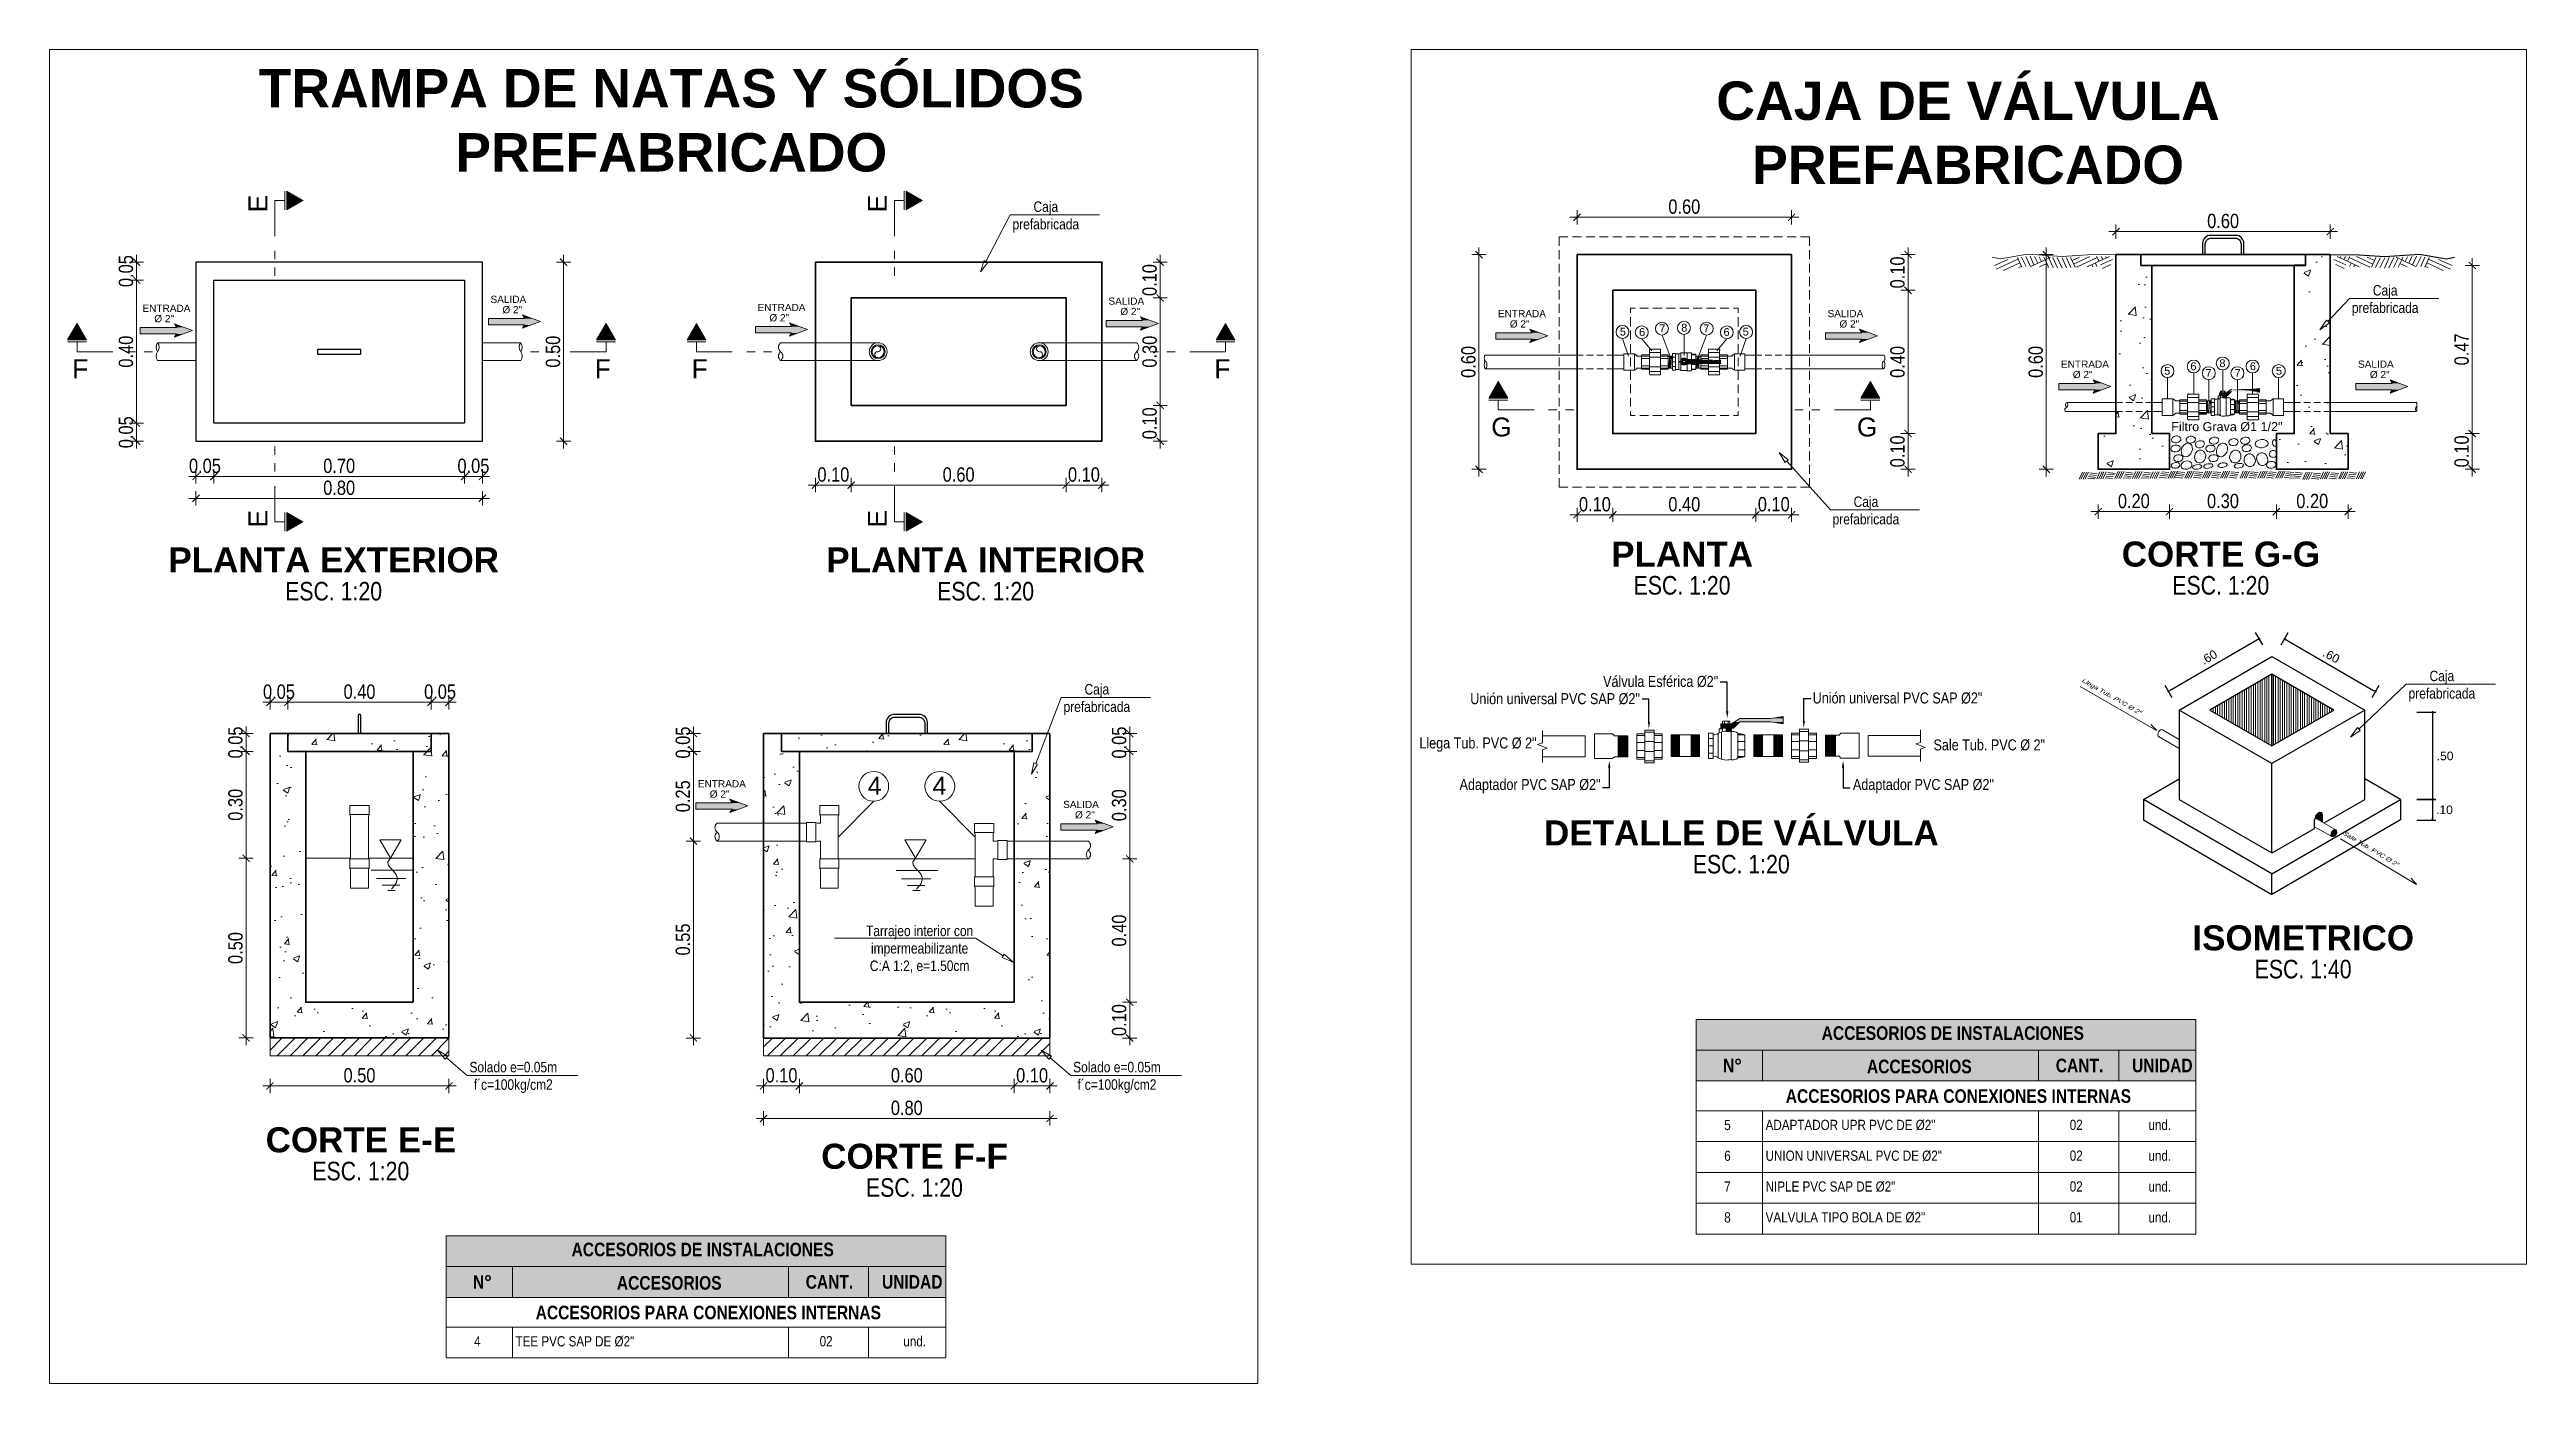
# Model space of a CAD drawing. Header units: metres. Extents: x 0 to 1843, y 1434 to 1492.
# Drawn here: x 1813.05 to 1819.97, y 1440.72 to 1444.44 of the extents above; entities that cross this region are included whole.
import ezdxf
from ezdxf import colors
from ezdxf.entities.mleader import LeaderData, LeaderLine
from ezdxf.enums import TextEntityAlignment as Align
from ezdxf.math import Vec2, Vec3

# ---------------------------------------------------------------- set-up
doc = ezdxf.new("R2010")
doc.units = ezdxf.units.M
doc.header["$LTSCALE"] = 0.005
doc.linetypes.add('ACAD_ISO04W100', pattern=[30.5, 24, -3, 0.5, -3])
for name, color, linetype, lineweight in [('-Acero techos', 252, 'Continuous', 13), ('-Acotado', 251, 'Continuous', 5), ('-Eje', 1, 'ACAD_ISO04W100', 9), ('-Textos', 7, 'Continuous', 20), ('LINEAS', 5, 'Continuous', 18), ('PL-03', 4, 'Continuous', 15)]:
    doc.layers.add(name, color=color, linetype=linetype, lineweight=lineweight)
for name, color, linetype in [('A_50_CotasExter', 7, 'Continuous'), ('CONCRETO B', 7, 'Continuous'), ('FIERRO', 160, 'Continuous'), ('G-TEXTOS-TITULOS', 4, 'Continuous'), ('PDF_0', 7, 'Continuous'), ('PDF_Proyecciones', 1, 'Continuous'), ('PDF_Sentido de flujo', 1, 'Continuous'), ('PDF_Text', 7, 'Continuous'), ('PDF_Textos', 7, 'Continuous')]:
    doc.layers.add(name, color=color, linetype=linetype)
for name, color, linetype, true_color in [('PDF_Geometry', 9, 'Continuous', 0x808080), ('PDF_Muro secundario', 7, 'Continuous', 0x545454), ('PDF_TERRENO', 7, 'Continuous', 0x954a00), ("PDF_Tub. de desague 2''", 7, 'Continuous', 0xa500dd), ("PDF_Tub. de desague 4''", 7, 'Continuous', 0x002595)]:
    doc.layers.add(name, color=color, linetype=linetype, true_color=true_color)
doc.styles.add('-Arial', font='arial.ttf')
doc.styles.add('-Arial Narrow', font='ARIALN.TTF')
doc.styles.add('25-TITULO', font='arialbd.ttf', dxfattribs={"height": 0.1})
doc.styles.add('PDF Arial Narrow', font='ARIALN.TTF')
doc.styles.add('PDF Arial-BoldMT', font='arial.ttf')
doc.styles.add('PDF ArialMT', font='arial.ttf')
doc.dimstyles.new('Esc 1_20n', dxfattribs={"dimscale": 0.02, "dimtxt": 2, "dimasz": 1, "dimexe": 1, "dimexo": 1, "dimgap": 0.45, "dimtad": 1, "dimtoh": 1, "dimzin": 3, "dimdsep": 46, "dimtxsty": '-Arial Narrow', "dimblk": 'ARCHTICK', "dimcen": 1, "dimdle": 1, "dimclrd": 7, "dimclre": 7, "dimclrt": 7, "dimadec": 0, "dimazin": 0, "dimtfac": 1, "dimtix": 1, "dimtmove": 1, "dimatfit": 2, "dimldrblk": 'ARCHTICK', "dimfxl": 1, "dimfxlon": 1, "dimtolj": 2, "dimlwd": 5, "dimlwe": 5, "dimarcsym": 0})

msp = doc.modelspace()

# ---------------------------------------------------------------- texts
at = {"layer": '-Textos', "style": '-Arial Narrow'}
for s, p in [('ESC. 1:20', (1817.6069, 1442.94598)), ('ESC. 1:20', (1819.11186, 1442.94598)), ('ESC. 1:20', (1813.83996, 1442.9296)), ('ESC. 1:20', (1815.66133, 1442.9296)), ('ESC. 1:20', (1817.77236, 1442.16742)), ('ESC. 1:40', (1819.3419, 1441.87439)), ('ESC. 1:20', (1813.91597, 1441.31039)), ('ESC. 1:20', (1815.46254, 1441.26437))]:
    msp.add_text(s, height=0.051855, dxfattribs=at).set_placement(p, align=Align.MIDDLE_CENTER)
for s, insert, char_height, width, attachment_point in [('\\pxqc;{\\fArial Narrow|b1|i0|c0|p34;ACCESORIOS DE INSTALACIONES}', (1818.3632, 1441.69548), 0.0379965, 0.7931695, 5), ('\\pxqc;{\\fArial Narrow|b1|i0|c0|p34;N°}', (1817.74776, 1441.60495), 0.0379965, 0.2882856, 5), ('\\pxqc;{\\fArial Narrow|b1|i0|c0|p34;ACCESORIOS}', (1818.26969, 1441.60216), 0.0379965, 0.2882856, 5), ('\\pxqc;{\\fArial Narrow|b1|i0|c0|p34;CANT.}', (1818.71734, 1441.60495), 0.0379965, 0.2882856, 5), ('\\pxqc;{\\fArial Narrow|b1|i0|c0|p34;UNIDAD}', (1818.94857, 1441.60495), 0.0379965, 0.2882856, 5), ('\\pxqc;{\\fArial Narrow|b1|i0|c0|p34;ACCESORIOS PARA CONEXIONES INTERNAS}', (1818.37893, 1441.51948), 0.0379965, 1.1024001, 5), ('5', (1817.72473, 1441.45331), 0.02841, 0.0633275, 1), ('ADAPTADOR UPR PVC DE {\\A1;Ø2"}', (1817.84027, 1441.4535), 0.0284086, 0.5964527, 1), ('02', (1818.68988, 1441.45366), 0.028409, 0.036041, 1), ('und.', (1818.90973, 1441.4535), 0.028409, 0.036041, 1), ('6', (1817.72473, 1441.36727), 0.02841, 0.0633275, 1), ('UNION UNIVERSAL PVC DE {\\A1;Ø2"}', (1817.84027, 1441.36746), 0.0284086, 0.5964527, 1), ('02', (1818.68988, 1441.36763), 0.028409, 0.036041, 1), ('und.', (1818.90973, 1441.36746), 0.028409, 0.036041, 1), ('7', (1817.72473, 1441.28124), 0.02841, 0.0633275, 1), ('NIPLE PVC SAP DE {\\A1;Ø2"}', (1817.84027, 1441.28143), 0.0284086, 0.5964527, 1), ('02', (1818.68988, 1441.2816), 0.028409, 0.036041, 1), ('und.', (1818.90973, 1441.28143), 0.028409, 0.036041, 1), ('8', (1817.72473, 1441.19521), 0.02841, 0.0633275, 1), ('VALVULA TIPO BOLA DE {\\A1;Ø2"}', (1817.84027, 1441.1954), 0.0284086, 0.5964527, 1), ('01', (1818.68988, 1441.19556), 0.028409, 0.036041, 1), ('und.', (1818.90973, 1441.1954), 0.028409, 0.036041, 1), ('\\pxqc;{\\fArial Narrow|b1|i0|c0|p34;ACCESORIOS DE INSTALACIONES}', (1814.87098, 1441.09116), 0.0379965, 0.7931695, 5), ('\\pxqc;{\\fArial Narrow|b1|i0|c0|p34;N°}', (1814.25554, 1441.00063), 0.0379965, 0.2882856, 5), ('\\pxqc;{\\fArial Narrow|b1|i0|c0|p34;ACCESORIOS}', (1814.77747, 1440.99784), 0.0379965, 0.2882856, 5), ('\\pxqc;{\\fArial Narrow|b1|i0|c0|p34;CANT.}', (1815.22511, 1441.00063), 0.0379965, 0.2882856, 5), ('\\pxqc;{\\fArial Narrow|b1|i0|c0|p34;UNIDAD}', (1815.45635, 1441.00063), 0.0379965, 0.2882856, 5), ('\\pxqc;{\\fArial Narrow|b1|i0|c0|p34;ACCESORIOS PARA CONEXIONES INTERNAS}', (1814.88671, 1440.91516), 0.0379965, 1.1024001, 5), ('4', (1814.23251, 1440.84899), 0.02841, 0.0633275, 1), ('TEE PVC SAP DE {\\A1;Ø2"}', (1814.34805, 1440.84918), 0.0284086, 0.5964527, 1), ('02', (1815.19766, 1440.84934), 0.028409, 0.036041, 1), ('und.', (1815.43149, 1440.84918), 0.028409, 0.036041, 1)]:
    msp.add_mtext(s, dxfattribs=dict(at, insert=insert, char_height=char_height, width=width, attachment_point=attachment_point))
at = {"layer": 'A_50_CotasExter', "color": 18, "ltscale": 0.005, "true_color": 0x000000, "char_height": 0.024111, "attachment_point": 4, "style": 'PDF ArialMT'}
for insert, rotation in [((1819.05834, 1442.73364), 29.672825), ((1819.40012, 1442.76003), 331.246451)]:
    msp.add_mtext('.60', dxfattribs=dict(at, insert=insert, rotation=rotation))
for s, insert in [('.50', (1819.7151, 1442.46944)), ('.10', (1819.71341, 1442.31895))]:
    msp.add_mtext(s, dxfattribs=dict(at, insert=insert))
at = {"layer": 'G-TEXTOS-TITULOS', "color": 219, "true_color": 0x642165, "style": '25-TITULO'}
for s, p in [('PLANTA EXTERIOR', (1813.84021, 1443.01689)), ('PLANTA INTERIOR', (1815.66158, 1443.01689)), ('PLANTA', (1817.60714, 1443.03327)), ('CORTE G-G', (1819.1121, 1443.03327)), ('DETALLE DE VÁLVULA', (1817.7726, 1442.25471)), ('ISOMETRICO', (1819.34214, 1441.96168)), ('CORTE E-E', (1813.91622, 1441.39768)), ('CORTE F-F', (1815.46278, 1441.35166))]:
    msp.add_text(s, height=0.07, dxfattribs=at).set_placement(p, align=Align.MIDDLE_CENTER)
at = {"layer": 'G-TEXTOS-TITULOS', "color": 219, "true_color": 0x642165, "char_height": 0.1072472, "width": 2.3854037, "attachment_point": 4, "style": '25-TITULO'}
for s, insert in [('\\pxqc;TRAMPA DE NATAS Y SÓLIDOS\\PPREFABRICADO', (1813.59046, 1444.24373)), ('\\pxqc;CAJA DE VÁLVULA\\PPREFABRICADO', (1817.21316, 1444.20899))]:
    msp.add_mtext(s, dxfattribs=dict(at, insert=insert))
at = {"layer": 'PDF_Text', "lineweight": 13, "style": 'PDF Arial-BoldMT'}
for s, height, p in [('5', 0.02186, (1817.43312, 1443.64338)), ('6', 0.02186, (1817.48694, 1443.64227)), ('7', 0.02186, (1817.54323, 1443.65246)), ('8', 0.02186, (1817.60465, 1443.65457)), ('7', 0.02186, (1817.66618, 1443.65246)), ('6', 0.02186, (1817.72279, 1443.64227)), ('5', 0.02186, (1817.77632, 1443.64338)), ('5', 0.02186, (1818.95383, 1443.53409)), ('6', 0.02186, (1819.02695, 1443.54677)), ('7', 0.02186, (1819.06923, 1443.52817)), ('8', 0.02186, (1819.10811, 1443.55522)), ('7', 0.02186, (1819.15054, 1443.52817)), ('6', 0.02186, (1819.19312, 1443.54677)), ('5', 0.02186, (1819.26595, 1443.53409)), ('4', 0.05034, (1815.33173, 1442.36116)), ('4', 0.05034, (1815.51317, 1442.36116))]:
    msp.add_text(s, height=height, dxfattribs=at).set_placement(p)
at = {"layer": 'PDF_Text', "attachment_point": 4}
for s, insert, char_height, style in [('SALIDA', (1814.27816, 1443.74448), 0.020096, 'PDF Arial-BoldMT'), ('SALIDA', (1816.00448, 1443.73942), 0.020096, 'PDF Arial-BoldMT'), ('ENTRADA', (1813.30592, 1443.71954), 0.020096, 'PDF Arial-BoldMT'), ('Ø 2"', (1813.33908, 1443.6904), 0.020096, 'PDF Arial-BoldMT'), ('Ø 2"', (1814.31132, 1443.71533), 0.020096, 'PDF Arial-BoldMT'), ('ENTRADA', (1815.02405, 1443.72191), 0.020096, 'PDF Arial-BoldMT'), ('Ø 2"', (1815.05721, 1443.69277), 0.020096, 'PDF Arial-BoldMT'), ('Ø 2"', (1816.03764, 1443.71028), 0.020096, 'PDF Arial-BoldMT'), ('ENTRADA', (1817.09256, 1443.70467), 0.020096, 'PDF Arial-BoldMT'), ('Ø 2"', (1817.12572, 1443.67553), 0.020096, 'PDF Arial-BoldMT'), ('SALIDA', (1818.01337, 1443.70467), 0.020096, 'PDF Arial-BoldMT'), ('Ø 2"', (1818.04653, 1443.67553), 0.020096, 'PDF Arial-BoldMT'), ('ENTRADA', (1818.66536, 1443.56341), 0.020096, 'PDF Arial-BoldMT'), ('Ø 2"', (1818.69852, 1443.53426), 0.020096, 'PDF Arial-BoldMT'), ('SALIDA', (1819.49516, 1443.56341), 0.020096, 'PDF Arial-BoldMT'), ('Ø 2"', (1819.52832, 1443.53426), 0.020096, 'PDF Arial-BoldMT'), ('Filtro Grava Ø1 1/2"', (1818.97342, 1443.38859), 0.0251158, 'PDF Arial-BoldMT'), ('Unión universal PVC SAP Ø2"', (1817.01523, 1442.62892), 0.0307109, 'PDF Arial Narrow'), ('Válvula Esférica Ø2"', (1817.38631, 1442.67701), 0.0307109, 'PDF Arial Narrow'), ('Unión universal PVC SAP Ø2"', (1817.97185, 1442.63087), 0.0307109, 'PDF Arial Narrow'), ('Llega Tub. PVC Ø 2"', (1816.87309, 1442.50122), 0.0307109, 'PDF Arial Narrow'), ('Sale Tub. PVC Ø 2"', (1818.30927, 1442.49985), 0.0307109, 'PDF Arial Narrow'), ('ENTRADA', (1814.85749, 1442.39184), 0.020096, 'PDF Arial-BoldMT'), ('Ø 2"', (1814.89065, 1442.36269), 0.020096, 'PDF Arial-BoldMT'), ('Adaptador PVC SAP Ø2"', (1816.98533, 1442.38521), 0.0307109, 'PDF Arial Narrow'), ('Adaptador PVC SAP Ø2"', (1818.08428, 1442.38521), 0.0307109, 'PDF Arial Narrow'), ('SALIDA', (1815.8779, 1442.33392), 0.020096, 'PDF Arial-BoldMT'), ('Ø 2"', (1815.91106, 1442.30478), 0.020096, 'PDF Arial-BoldMT')]:
    msp.add_mtext(s, dxfattribs=dict(at, insert=insert, char_height=char_height, style=style))

# ---------------------------------------------------------------- blocks, each defined once
blk = doc.blocks.new('_ArchTick')
at = {"color": 0, "linetype": 'ByBlock', "const_width": 0.15}
blk.add_lwpolyline([(-0.5, -0.5), (0.5, 0.5)], dxfattribs=at)
blk = doc.blocks.new('*D392')
at = {"layer": 'A_50_CotasExter', "color": 7, "lineweight": 5, "ltscale": 0.005, "transparency": 16777216}
for p, q in [((1813.4355, 1443.1887), (1814.2755, 1443.1887)), ((1813.4555, 1443.2087), (1813.4555, 1443.1687)), ((1814.2555, 1443.2087), (1814.2555, 1443.1687))]:
    blk.add_line(p, q, dxfattribs=at)
at = {"layer": 'Defpoints', "color": 0, "ltscale": 0.005, "transparency": 16777216}
for p in [(1813.4555, 1443.3484), (1814.2555, 1443.3484), (1814.2555, 1443.1887)]:
    blk.add_point(p, dxfattribs=at)
at = {"layer": 'A_50_CotasExter', "color": 7, "lineweight": 5, "ltscale": 0.005, "transparency": 16777216, "xscale": 0.02, "yscale": 0.02, "zscale": 0.02, "rotation": 180}
blk.add_blockref('_ArchTick', (1813.4555, 1443.1887), dxfattribs=at)
at = {"layer": 'A_50_CotasExter', "color": 7, "lineweight": 5, "ltscale": 0.005, "transparency": 16777216, "xscale": 0.02, "yscale": 0.02, "zscale": 0.02}
blk.add_blockref('_ArchTick', (1814.2555, 1443.1887), dxfattribs=at)
at = {"layer": 'A_50_CotasExter', "color": 7, "ltscale": 0.005, "transparency": 16777216, "insert": (1813.8555, 1443.2181), "char_height": 0.04, "attachment_point": 5, "style": '-Arial Narrow'}
blk.add_mtext('\\A2;0.80', dxfattribs=at)
blk = doc.blocks.new('*D353')
at = {"layer": 'A_50_CotasExter', "color": 7, "lineweight": 5, "ltscale": 0.005, "transparency": 16777216}
for p, q in [((1814.4623, 1443.8484), (1814.5023, 1443.8484)), ((1814.4823, 1443.8684), (1814.4823, 1443.3284)), ((1814.4623, 1443.3484), (1814.5023, 1443.3484))]:
    blk.add_line(p, q, dxfattribs=at)
at = {"layer": 'Defpoints', "color": 0, "ltscale": 0.005, "transparency": 16777216}
for p in [(1814.2555, 1443.8484), (1814.2555, 1443.3484), (1814.4823, 1443.3484)]:
    blk.add_point(p, dxfattribs=at)
at = {"layer": 'A_50_CotasExter', "color": 7, "lineweight": 5, "ltscale": 0.005, "transparency": 16777216, "xscale": 0.02, "yscale": 0.02, "zscale": 0.02}
for p, rotation in [((1814.4823, 1443.8484), 90), ((1814.4823, 1443.3484), 270)]:
    blk.add_blockref('_ArchTick', p, dxfattribs=dict(at, rotation=rotation))
at = {"layer": 'A_50_CotasExter', "color": 7, "ltscale": 0.005, "transparency": 16777216, "insert": (1814.4529, 1443.5984), "char_height": 0.04, "attachment_point": 5, "rotation": 90, "style": '-Arial Narrow'}
blk.add_mtext('\\A2;0.50', dxfattribs=at)
blk = doc.blocks.new('*D348')
at = {"layer": 'A_50_CotasExter', "color": 7, "lineweight": 5, "ltscale": 0.005, "transparency": 16777216}
for p, q in [((1816.129, 1443.7484), (1816.169, 1443.7484)), ((1816.149, 1443.7684), (1816.149, 1443.4284)), ((1816.129, 1443.4484), (1816.169, 1443.4484))]:
    blk.add_line(p, q, dxfattribs=at)
at = {"layer": 'Defpoints', "color": 0, "ltscale": 0.005, "transparency": 16777216}
for p in [(1815.886, 1443.7484), (1815.886, 1443.4484), (1816.149, 1443.4484)]:
    blk.add_point(p, dxfattribs=at)
at = {"layer": 'A_50_CotasExter', "color": 7, "lineweight": 5, "ltscale": 0.005, "transparency": 16777216, "xscale": 0.02, "yscale": 0.02, "zscale": 0.02}
for p, rotation in [((1816.149, 1443.7484), 90), ((1816.149, 1443.4484), 270)]:
    blk.add_blockref('_ArchTick', p, dxfattribs=dict(at, rotation=rotation))
at = {"layer": 'A_50_CotasExter', "color": 7, "ltscale": 0.005, "transparency": 16777216, "insert": (1816.1196, 1443.5984), "char_height": 0.04, "attachment_point": 5, "rotation": 90, "style": '-Arial Narrow'}
blk.add_mtext('\\A2;0.30', dxfattribs=at)
blk = doc.blocks.new('*D349')
at = {"layer": 'A_50_CotasExter', "color": 7, "lineweight": 5, "ltscale": 0.005, "transparency": 16777216}
for p, q in [((1815.266, 1443.2257), (1815.906, 1443.2257)), ((1815.286, 1443.2457), (1815.286, 1443.2057)), ((1815.886, 1443.2457), (1815.886, 1443.2057))]:
    blk.add_line(p, q, dxfattribs=at)
at = {"layer": 'Defpoints', "color": 0, "ltscale": 0.005, "transparency": 16777216}
for p in [(1815.286, 1443.4995), (1815.886, 1443.4995), (1815.886, 1443.2257)]:
    blk.add_point(p, dxfattribs=at)
at = {"layer": 'A_50_CotasExter', "color": 7, "lineweight": 5, "ltscale": 0.005, "transparency": 16777216, "xscale": 0.02, "yscale": 0.02, "zscale": 0.02, "rotation": 180}
blk.add_blockref('_ArchTick', (1815.286, 1443.2257), dxfattribs=at)
at = {"layer": 'A_50_CotasExter', "color": 7, "lineweight": 5, "ltscale": 0.005, "transparency": 16777216, "xscale": 0.02, "yscale": 0.02, "zscale": 0.02}
blk.add_blockref('_ArchTick', (1815.886, 1443.2257), dxfattribs=at)
at = {"layer": 'A_50_CotasExter', "color": 7, "ltscale": 0.005, "transparency": 16777216, "insert": (1815.586, 1443.2551), "char_height": 0.04, "attachment_point": 5, "style": '-Arial Narrow'}
blk.add_mtext('\\A2;0.60', dxfattribs=at)
blk = doc.blocks.new('*D350')
at = {"layer": 'A_50_CotasExter', "color": 7, "lineweight": 5, "ltscale": 0.005, "transparency": 16777216}
for p, q in [((1815.306, 1443.2257), (1815.166, 1443.2257)), ((1815.186, 1443.2457), (1815.186, 1443.2057)), ((1815.286, 1443.2457), (1815.286, 1443.2057))]:
    blk.add_line(p, q, dxfattribs=at)
at = {"layer": 'Defpoints', "color": 0, "ltscale": 0.005, "transparency": 16777216}
for p in [(1815.186, 1443.4995), (1815.286, 1443.4995), (1815.186, 1443.2257)]:
    blk.add_point(p, dxfattribs=at)
at = {"layer": 'A_50_CotasExter', "color": 7, "lineweight": 5, "ltscale": 0.005, "transparency": 16777216, "xscale": 0.02, "yscale": 0.02, "zscale": 0.02, "rotation": 180}
blk.add_blockref('_ArchTick', (1815.186, 1443.2257), dxfattribs=at)
at = {"layer": 'A_50_CotasExter', "color": 7, "lineweight": 5, "ltscale": 0.005, "transparency": 16777216, "xscale": 0.02, "yscale": 0.02, "zscale": 0.02}
blk.add_blockref('_ArchTick', (1815.286, 1443.2257), dxfattribs=at)
at = {"layer": 'A_50_CotasExter', "color": 7, "ltscale": 0.005, "transparency": 16777216, "insert": (1815.236, 1443.2551), "char_height": 0.04, "attachment_point": 5, "style": '-Arial Narrow'}
blk.add_mtext('\\A2;0.10', dxfattribs=at)
blk = doc.blocks.new('*D351')
at = {"layer": 'A_50_CotasExter', "color": 7, "lineweight": 5, "ltscale": 0.005, "transparency": 16777216}
for p, q in [((1815.866, 1443.2257), (1816.006, 1443.2257)), ((1815.886, 1443.2457), (1815.886, 1443.2057)), ((1815.986, 1443.2457), (1815.986, 1443.2057))]:
    blk.add_line(p, q, dxfattribs=at)
at = {"layer": 'Defpoints', "color": 0, "ltscale": 0.005, "transparency": 16777216}
for p in [(1815.886, 1443.4995), (1815.986, 1443.4995), (1815.986, 1443.2257)]:
    blk.add_point(p, dxfattribs=at)
at = {"layer": 'A_50_CotasExter', "color": 7, "lineweight": 5, "ltscale": 0.005, "transparency": 16777216, "xscale": 0.02, "yscale": 0.02, "zscale": 0.02, "rotation": 180}
blk.add_blockref('_ArchTick', (1815.886, 1443.2257), dxfattribs=at)
at = {"layer": 'A_50_CotasExter', "color": 7, "lineweight": 5, "ltscale": 0.005, "transparency": 16777216, "xscale": 0.02, "yscale": 0.02, "zscale": 0.02}
blk.add_blockref('_ArchTick', (1815.986, 1443.2257), dxfattribs=at)
at = {"layer": 'A_50_CotasExter', "color": 7, "ltscale": 0.005, "transparency": 16777216, "insert": (1815.936, 1443.2551), "char_height": 0.04, "attachment_point": 5, "style": '-Arial Narrow'}
blk.add_mtext('\\A2;0.10', dxfattribs=at)
blk = doc.blocks.new('*D391')
at = {"layer": 'A_50_CotasExter', "color": 7, "lineweight": 5, "ltscale": 0.005, "transparency": 16777216}
for p, q in [((1816.149, 1443.4484), (1816.149, 1443.4684)), ((1816.129, 1443.4484), (1816.169, 1443.4484)), ((1816.149, 1443.4484), (1816.149, 1443.3484)), ((1816.129, 1443.3484), (1816.169, 1443.3484)), ((1816.149, 1443.3484), (1816.149, 1443.3284))]:
    blk.add_line(p, q, dxfattribs=at)
at = {"layer": 'Defpoints', "color": 0, "ltscale": 0.005, "transparency": 16777216}
for p in [(1815.986, 1443.4484), (1815.986, 1443.3484), (1816.149, 1443.3484)]:
    blk.add_point(p, dxfattribs=at)
at = {"layer": 'A_50_CotasExter', "color": 7, "lineweight": 5, "ltscale": 0.005, "transparency": 16777216, "xscale": 0.02, "yscale": 0.02, "zscale": 0.02}
for p, rotation in [((1816.149, 1443.4484), 270), ((1816.149, 1443.3484), 90)]:
    blk.add_blockref('_ArchTick', p, dxfattribs=dict(at, rotation=rotation))
at = {"layer": 'A_50_CotasExter', "color": 7, "ltscale": 0.005, "transparency": 16777216, "insert": (1816.1196, 1443.3984), "char_height": 0.04, "attachment_point": 5, "rotation": 90, "style": '-Arial Narrow'}
blk.add_mtext('\\A2;0.10', dxfattribs=at)
blk = doc.blocks.new('*D352')
at = {"layer": 'A_50_CotasExter', "color": 7, "lineweight": 5, "ltscale": 0.005, "transparency": 16777216}
for p, q in [((1816.129, 1443.8484), (1816.169, 1443.8484)), ((1816.149, 1443.8484), (1816.149, 1443.8684)), ((1816.149, 1443.7484), (1816.149, 1443.8484)), ((1816.129, 1443.7484), (1816.169, 1443.7484)), ((1816.149, 1443.7484), (1816.149, 1443.7284))]:
    blk.add_line(p, q, dxfattribs=at)
at = {"layer": 'Defpoints', "color": 0, "ltscale": 0.005, "transparency": 16777216}
for p in [(1815.886, 1443.8484), (1816.149, 1443.8484), (1815.746, 1443.7484)]:
    blk.add_point(p, dxfattribs=at)
at = {"layer": 'A_50_CotasExter', "color": 7, "lineweight": 5, "ltscale": 0.005, "transparency": 16777216, "xscale": 0.02, "yscale": 0.02, "zscale": 0.02}
for p, rotation in [((1816.149, 1443.8484), 270), ((1816.149, 1443.7484), 90)]:
    blk.add_blockref('_ArchTick', p, dxfattribs=dict(at, rotation=rotation))
at = {"layer": 'A_50_CotasExter', "color": 7, "ltscale": 0.005, "transparency": 16777216, "insert": (1816.1196, 1443.7984), "char_height": 0.04, "attachment_point": 5, "rotation": 90, "style": '-Arial Narrow'}
blk.add_mtext('\\A2;0.10', dxfattribs=at)
blk = doc.blocks.new('Corte Vertical 1_1000')
at = {"layer": '-Eje'}
blk.add_hatch(color=256, dxfattribs=at).paths.add_polyline_path([(13.34, -3.56), (9.86, -1.57), (9.86, -5.55)])
for p, q in [((9.44, -3.56), (7.34, -3.56)), ((9.44, -1.57), (9.44, -5.55))]:
    blk.add_line(p, q, dxfattribs=at)
for points in [[(7.34, -3.56), (7.34, -16.05)], [(7.34, -14.25), (7.34, -16)], [(7.34, -17.81), (7.34, -19.56)]]:
    blk.add_lwpolyline(points, dxfattribs=at)
blk.add_lwpolyline([(13.34, -3.56), (9.86, -5.55), (9.86, -1.57)], close=True, dxfattribs=at)
at = {"layer": '-Eje', "style": '-Arial'}
blk.add_attdef('A', text='', height=4, dxfattribs=at).set_placement((3.71, -4.24), align=Align.MIDDLE)
blk = doc.blocks.new('*D372')
at = {"layer": 'A_50_CotasExter', "color": 7, "lineweight": 5, "ltscale": 0.005, "transparency": 16777216}
for p, q in [((1813.4555, 1443.2499), (1813.4355, 1443.2499)), ((1813.4555, 1443.2699), (1813.4555, 1443.2299)), ((1813.4555, 1443.2499), (1813.5055, 1443.2499)), ((1813.5055, 1443.2699), (1813.5055, 1443.2299)), ((1813.5055, 1443.2499), (1813.5255, 1443.2499))]:
    blk.add_line(p, q, dxfattribs=at)
at = {"layer": 'Defpoints', "color": 0, "ltscale": 0.005, "transparency": 16777216}
for p in [(1813.4555, 1443.3984), (1813.5055, 1443.3984), (1813.5055, 1443.2499)]:
    blk.add_point(p, dxfattribs=at)
at = {"layer": 'A_50_CotasExter', "color": 7, "lineweight": 5, "ltscale": 0.005, "transparency": 16777216, "xscale": 0.02, "yscale": 0.02, "zscale": 0.02}
blk.add_blockref('_ArchTick', (1813.4555, 1443.2499), dxfattribs=at)
at = {"layer": 'A_50_CotasExter', "color": 7, "lineweight": 5, "ltscale": 0.005, "transparency": 16777216, "xscale": 0.02, "yscale": 0.02, "zscale": 0.02, "rotation": 180}
blk.add_blockref('_ArchTick', (1813.5055, 1443.2499), dxfattribs=at)
at = {"layer": 'A_50_CotasExter', "color": 7, "ltscale": 0.005, "transparency": 16777216, "insert": (1813.4805, 1443.2794), "char_height": 0.04, "attachment_point": 5, "style": '-Arial Narrow'}
blk.add_mtext('\\A2;0.05', dxfattribs=at)
blk = doc.blocks.new('*D373')
at = {"layer": 'A_50_CotasExter', "color": 7, "lineweight": 5, "ltscale": 0.005, "transparency": 16777216}
for p, q in [((1813.4855, 1443.2499), (1814.2255, 1443.2499)), ((1813.5055, 1443.2699), (1813.5055, 1443.2299)), ((1814.2055, 1443.2699), (1814.2055, 1443.2299))]:
    blk.add_line(p, q, dxfattribs=at)
at = {"layer": 'Defpoints', "color": 0, "ltscale": 0.005, "transparency": 16777216}
for p in [(1813.5055, 1443.3984), (1814.2055, 1443.3984), (1814.2055, 1443.2499)]:
    blk.add_point(p, dxfattribs=at)
at = {"layer": 'A_50_CotasExter', "color": 7, "lineweight": 5, "ltscale": 0.005, "transparency": 16777216, "xscale": 0.02, "yscale": 0.02, "zscale": 0.02, "rotation": 180}
blk.add_blockref('_ArchTick', (1813.5055, 1443.2499), dxfattribs=at)
at = {"layer": 'A_50_CotasExter', "color": 7, "lineweight": 5, "ltscale": 0.005, "transparency": 16777216, "xscale": 0.02, "yscale": 0.02, "zscale": 0.02}
blk.add_blockref('_ArchTick', (1814.2055, 1443.2499), dxfattribs=at)
at = {"layer": 'A_50_CotasExter', "color": 7, "ltscale": 0.005, "transparency": 16777216, "insert": (1813.8555, 1443.2794), "char_height": 0.04, "attachment_point": 5, "style": '-Arial Narrow'}
blk.add_mtext('\\A2;0.70', dxfattribs=at)
blk = doc.blocks.new('*D374')
at = {"layer": 'A_50_CotasExter', "color": 7, "lineweight": 5, "ltscale": 0.005, "transparency": 16777216}
for p, q in [((1814.2055, 1443.2499), (1814.1855, 1443.2499)), ((1814.2055, 1443.2699), (1814.2055, 1443.2299)), ((1814.2055, 1443.2499), (1814.2555, 1443.2499)), ((1814.2555, 1443.2699), (1814.2555, 1443.2299)), ((1814.2555, 1443.2499), (1814.2755, 1443.2499))]:
    blk.add_line(p, q, dxfattribs=at)
at = {"layer": 'Defpoints', "color": 0, "ltscale": 0.005, "transparency": 16777216}
for p in [(1814.2055, 1443.3984), (1814.2555, 1443.3484), (1814.2555, 1443.2499)]:
    blk.add_point(p, dxfattribs=at)
at = {"layer": 'A_50_CotasExter', "color": 7, "lineweight": 5, "ltscale": 0.005, "transparency": 16777216, "xscale": 0.02, "yscale": 0.02, "zscale": 0.02}
blk.add_blockref('_ArchTick', (1814.2055, 1443.2499), dxfattribs=at)
at = {"layer": 'A_50_CotasExter', "color": 7, "lineweight": 5, "ltscale": 0.005, "transparency": 16777216, "xscale": 0.02, "yscale": 0.02, "zscale": 0.02, "rotation": 180}
blk.add_blockref('_ArchTick', (1814.2555, 1443.2499), dxfattribs=at)
at = {"layer": 'A_50_CotasExter', "color": 7, "ltscale": 0.005, "transparency": 16777216, "insert": (1814.2305, 1443.2794), "char_height": 0.04, "attachment_point": 5, "style": '-Arial Narrow'}
blk.add_mtext('\\A2;0.05', dxfattribs=at)
blk = doc.blocks.new('*D375')
at = {"layer": 'A_50_CotasExter', "color": 7, "lineweight": 5, "ltscale": 0.005, "transparency": 16777216}
for p, q in [((1813.3093, 1443.3984), (1813.2693, 1443.3984)), ((1813.2893, 1443.3984), (1813.2893, 1443.4184)), ((1813.2893, 1443.3484), (1813.2893, 1443.3984)), ((1813.3093, 1443.3484), (1813.2693, 1443.3484)), ((1813.2893, 1443.3484), (1813.2893, 1443.3284))]:
    blk.add_line(p, q, dxfattribs=at)
at = {"layer": 'Defpoints', "color": 0, "ltscale": 0.005, "transparency": 16777216}
for p in [(1813.2893, 1443.3984), (1813.4555, 1443.3984), (1813.4555, 1443.3484)]:
    blk.add_point(p, dxfattribs=at)
at = {"layer": 'A_50_CotasExter', "color": 7, "lineweight": 5, "ltscale": 0.005, "transparency": 16777216, "xscale": 0.02, "yscale": 0.02, "zscale": 0.02}
for p, rotation in [((1813.2893, 1443.3984), 270), ((1813.2893, 1443.3484), 90)]:
    blk.add_blockref('_ArchTick', p, dxfattribs=dict(at, rotation=rotation))
at = {"layer": 'A_50_CotasExter', "color": 7, "ltscale": 0.005, "transparency": 16777216, "insert": (1813.2599, 1443.3734), "char_height": 0.04, "attachment_point": 5, "rotation": 90, "style": '-Arial Narrow'}
blk.add_mtext('\\A2;0.05', dxfattribs=at)
blk = doc.blocks.new('*D376')
at = {"layer": 'A_50_CotasExter', "color": 7, "lineweight": 5, "ltscale": 0.005, "transparency": 16777216}
for p, q in [((1813.2893, 1443.3784), (1813.2893, 1443.8184)), ((1813.3093, 1443.7984), (1813.2693, 1443.7984)), ((1813.3093, 1443.3984), (1813.2693, 1443.3984))]:
    blk.add_line(p, q, dxfattribs=at)
at = {"layer": 'Defpoints', "color": 0, "ltscale": 0.005, "transparency": 16777216}
for p in [(1813.2893, 1443.7984), (1813.5055, 1443.7984), (1813.4555, 1443.3984)]:
    blk.add_point(p, dxfattribs=at)
at = {"layer": 'A_50_CotasExter', "color": 7, "lineweight": 5, "ltscale": 0.005, "transparency": 16777216, "xscale": 0.02, "yscale": 0.02, "zscale": 0.02}
for p, rotation in [((1813.2893, 1443.7984), 90), ((1813.2893, 1443.3984), 270)]:
    blk.add_blockref('_ArchTick', p, dxfattribs=dict(at, rotation=rotation))
at = {"layer": 'A_50_CotasExter', "color": 7, "ltscale": 0.005, "transparency": 16777216, "insert": (1813.2599, 1443.5984), "char_height": 0.04, "attachment_point": 5, "rotation": 90, "style": '-Arial Narrow'}
blk.add_mtext('\\A2;0.40', dxfattribs=at)
blk = doc.blocks.new('*D377')
at = {"layer": 'A_50_CotasExter', "color": 7, "lineweight": 5, "ltscale": 0.005, "transparency": 16777216}
for p, q in [((1813.3093, 1443.8484), (1813.2693, 1443.8484)), ((1813.2893, 1443.8484), (1813.2893, 1443.8684)), ((1813.2893, 1443.7984), (1813.2893, 1443.8484)), ((1813.3093, 1443.7984), (1813.2693, 1443.7984)), ((1813.2893, 1443.7984), (1813.2893, 1443.7784))]:
    blk.add_line(p, q, dxfattribs=at)
at = {"layer": 'Defpoints', "color": 0, "ltscale": 0.005, "transparency": 16777216}
for p in [(1813.2893, 1443.8484), (1813.4555, 1443.8484), (1813.5055, 1443.7984)]:
    blk.add_point(p, dxfattribs=at)
at = {"layer": 'A_50_CotasExter', "color": 7, "lineweight": 5, "ltscale": 0.005, "transparency": 16777216, "xscale": 0.02, "yscale": 0.02, "zscale": 0.02}
for p, rotation in [((1813.2893, 1443.8484), 270), ((1813.2893, 1443.7984), 90)]:
    blk.add_blockref('_ArchTick', p, dxfattribs=dict(at, rotation=rotation))
at = {"layer": 'A_50_CotasExter', "color": 7, "ltscale": 0.005, "transparency": 16777216, "insert": (1813.2599, 1443.8234), "char_height": 0.04, "attachment_point": 5, "rotation": 90, "style": '-Arial Narrow'}
blk.add_mtext('\\A2;0.05', dxfattribs=at)
blk = doc.blocks.new('_ClosedBlank')
at = {"color": 0, "linetype": 'ByBlock', "lineweight": -2}
for p, q in [((-1, 0.17), (0, 0)), ((-1, 0.17), (-1, -0.17)), ((0, 0), (-1, -0.17))]:
    blk.add_line(p, q, dxfattribs=at)
blk = doc.blocks.new('*D378')
at = {"layer": 'A_50_CotasExter', "color": 7, "lineweight": 5, "ltscale": 0.005, "transparency": 16777216}
for p, q in [((1815.0412, 1441.5481), (1815.0212, 1441.5481)), ((1815.0412, 1441.5681), (1815.0412, 1441.5281)), ((1815.0412, 1441.5481), (1815.1412, 1441.5481)), ((1815.1412, 1441.5681), (1815.1412, 1441.5281)), ((1815.1412, 1441.5481), (1815.1612, 1441.5481))]:
    blk.add_line(p, q, dxfattribs=at)
at = {"layer": 'Defpoints', "color": 0, "ltscale": 0.005, "transparency": 16777216}
for p in [(1815.0412, 1441.7819), (1815.1412, 1441.7819), (1815.1412, 1441.5481)]:
    blk.add_point(p, dxfattribs=at)
at = {"layer": 'A_50_CotasExter', "color": 7, "lineweight": 5, "ltscale": 0.005, "transparency": 16777216, "xscale": 0.02, "yscale": 0.02, "zscale": 0.02}
blk.add_blockref('_ArchTick', (1815.0412, 1441.5481), dxfattribs=at)
at = {"layer": 'A_50_CotasExter', "color": 7, "lineweight": 5, "ltscale": 0.005, "transparency": 16777216, "xscale": 0.02, "yscale": 0.02, "zscale": 0.02, "rotation": 180}
blk.add_blockref('_ArchTick', (1815.1412, 1441.5481), dxfattribs=at)
at = {"layer": 'A_50_CotasExter', "color": 7, "ltscale": 0.005, "transparency": 16777216, "insert": (1815.0912, 1441.5775), "char_height": 0.04, "attachment_point": 5, "style": '-Arial Narrow'}
blk.add_mtext('\\A2;0.10', dxfattribs=at)
blk = doc.blocks.new('*D354')
at = {"layer": 'A_50_CotasExter', "color": 7, "lineweight": 5, "ltscale": 0.005, "transparency": 16777216}
for p, q in [((1815.1212, 1441.5481), (1815.7612, 1441.5481)), ((1815.1412, 1441.5681), (1815.1412, 1441.5281)), ((1815.7412, 1441.5681), (1815.7412, 1441.5281))]:
    blk.add_line(p, q, dxfattribs=at)
at = {"layer": 'Defpoints', "color": 0, "ltscale": 0.005, "transparency": 16777216}
for p in [(1815.1412, 1441.7819), (1815.7412, 1441.7819), (1815.7412, 1441.5481)]:
    blk.add_point(p, dxfattribs=at)
at = {"layer": 'A_50_CotasExter', "color": 7, "lineweight": 5, "ltscale": 0.005, "transparency": 16777216, "xscale": 0.02, "yscale": 0.02, "zscale": 0.02, "rotation": 180}
blk.add_blockref('_ArchTick', (1815.1412, 1441.5481), dxfattribs=at)
at = {"layer": 'A_50_CotasExter', "color": 7, "lineweight": 5, "ltscale": 0.005, "transparency": 16777216, "xscale": 0.02, "yscale": 0.02, "zscale": 0.02}
blk.add_blockref('_ArchTick', (1815.7412, 1441.5481), dxfattribs=at)
at = {"layer": 'A_50_CotasExter', "color": 7, "ltscale": 0.005, "transparency": 16777216, "insert": (1815.4412, 1441.5775), "char_height": 0.04, "attachment_point": 5, "style": '-Arial Narrow'}
blk.add_mtext('\\A2;0.60', dxfattribs=at)
blk = doc.blocks.new('*D355')
at = {"layer": 'A_50_CotasExter', "color": 7, "lineweight": 5, "ltscale": 0.005, "transparency": 16777216}
for p, q in [((1815.7412, 1441.5481), (1815.7212, 1441.5481)), ((1815.7412, 1441.5681), (1815.7412, 1441.5281)), ((1815.7412, 1441.5481), (1815.8412, 1441.5481)), ((1815.8412, 1441.5681), (1815.8412, 1441.5281)), ((1815.8412, 1441.5481), (1815.8612, 1441.5481))]:
    blk.add_line(p, q, dxfattribs=at)
at = {"layer": 'Defpoints', "color": 0, "ltscale": 0.005, "transparency": 16777216}
for p in [(1815.7412, 1441.7819), (1815.8412, 1441.6819), (1815.8412, 1441.5481)]:
    blk.add_point(p, dxfattribs=at)
at = {"layer": 'A_50_CotasExter', "color": 7, "lineweight": 5, "ltscale": 0.005, "transparency": 16777216, "xscale": 0.02, "yscale": 0.02, "zscale": 0.02}
blk.add_blockref('_ArchTick', (1815.7412, 1441.5481), dxfattribs=at)
at = {"layer": 'A_50_CotasExter', "color": 7, "lineweight": 5, "ltscale": 0.005, "transparency": 16777216, "xscale": 0.02, "yscale": 0.02, "zscale": 0.02, "rotation": 180}
blk.add_blockref('_ArchTick', (1815.8412, 1441.5481), dxfattribs=at)
at = {"layer": 'A_50_CotasExter', "color": 7, "ltscale": 0.005, "transparency": 16777216, "insert": (1815.7912, 1441.5775), "char_height": 0.04, "attachment_point": 5, "style": '-Arial Narrow'}
blk.add_mtext('\\A2;0.10', dxfattribs=at)
blk = doc.blocks.new('*D356')
at = {"layer": 'A_50_CotasExter', "color": 7, "lineweight": 5, "ltscale": 0.005, "transparency": 16777216}
for p, q in [((1815.0212, 1441.4572), (1815.8612, 1441.4572)), ((1815.0412, 1441.4772), (1815.0412, 1441.4372)), ((1815.8412, 1441.4772), (1815.8412, 1441.4372))]:
    blk.add_line(p, q, dxfattribs=at)
at = {"layer": 'Defpoints', "color": 0, "ltscale": 0.005, "transparency": 16777216}
for p in [(1815.0412, 1441.6819), (1815.8412, 1441.6819), (1815.8412, 1441.4572)]:
    blk.add_point(p, dxfattribs=at)
at = {"layer": 'A_50_CotasExter', "color": 7, "lineweight": 5, "ltscale": 0.005, "transparency": 16777216, "xscale": 0.02, "yscale": 0.02, "zscale": 0.02, "rotation": 180}
blk.add_blockref('_ArchTick', (1815.0412, 1441.4572), dxfattribs=at)
at = {"layer": 'A_50_CotasExter', "color": 7, "lineweight": 5, "ltscale": 0.005, "transparency": 16777216, "xscale": 0.02, "yscale": 0.02, "zscale": 0.02}
blk.add_blockref('_ArchTick', (1815.8412, 1441.4572), dxfattribs=at)
at = {"layer": 'A_50_CotasExter', "color": 7, "ltscale": 0.005, "transparency": 16777216, "insert": (1815.4412, 1441.4866), "char_height": 0.04, "attachment_point": 5, "style": '-Arial Narrow'}
blk.add_mtext('\\A2;0.80', dxfattribs=at)
blk = doc.blocks.new('*D357')
at = {"layer": 'A_50_CotasExter', "color": 7, "lineweight": 5, "ltscale": 0.005, "transparency": 16777216}
for p, q in [((1814.8652, 1442.2319), (1814.8252, 1442.2319)), ((1814.8452, 1441.6619), (1814.8452, 1442.2519)), ((1814.8652, 1441.6819), (1814.8252, 1441.6819))]:
    blk.add_line(p, q, dxfattribs=at)
at = {"layer": 'Defpoints', "color": 0, "ltscale": 0.005, "transparency": 16777216}
for p in [(1814.8452, 1442.2319), (1815.0412, 1442.2319), (1815.0412, 1441.6819)]:
    blk.add_point(p, dxfattribs=at)
at = {"layer": 'A_50_CotasExter', "color": 7, "lineweight": 5, "ltscale": 0.005, "transparency": 16777216, "xscale": 0.02, "yscale": 0.02, "zscale": 0.02}
for p, rotation in [((1814.8452, 1442.2319), 90), ((1814.8452, 1441.6819), 270)]:
    blk.add_blockref('_ArchTick', p, dxfattribs=dict(at, rotation=rotation))
at = {"layer": 'A_50_CotasExter', "color": 7, "ltscale": 0.005, "transparency": 16777216, "insert": (1814.8158, 1441.9569), "char_height": 0.04, "attachment_point": 5, "rotation": 90, "style": '-Arial Narrow'}
blk.add_mtext('\\A2;0.55', dxfattribs=at)
blk = doc.blocks.new('*D358')
at = {"layer": 'A_50_CotasExter', "color": 7, "lineweight": 5, "ltscale": 0.005, "transparency": 16777216}
for p, q in [((1814.8452, 1442.2119), (1814.8452, 1442.5019)), ((1814.8652, 1442.4819), (1814.8252, 1442.4819)), ((1814.8652, 1442.2319), (1814.8252, 1442.2319))]:
    blk.add_line(p, q, dxfattribs=at)
at = {"layer": 'Defpoints', "color": 0, "ltscale": 0.005, "transparency": 16777216}
for p in [(1814.8452, 1442.4819), (1815.1412, 1442.4819), (1815.0412, 1442.2319)]:
    blk.add_point(p, dxfattribs=at)
at = {"layer": 'A_50_CotasExter', "color": 7, "lineweight": 5, "ltscale": 0.005, "transparency": 16777216, "xscale": 0.02, "yscale": 0.02, "zscale": 0.02}
for p, rotation in [((1814.8452, 1442.4819), 90), ((1814.8452, 1442.2319), 270)]:
    blk.add_blockref('_ArchTick', p, dxfattribs=dict(at, rotation=rotation))
at = {"layer": 'A_50_CotasExter', "color": 7, "ltscale": 0.005, "transparency": 16777216, "insert": (1814.8158, 1442.3569), "char_height": 0.04, "attachment_point": 5, "rotation": 90, "style": '-Arial Narrow'}
blk.add_mtext('\\A2;0.25', dxfattribs=at)
blk = doc.blocks.new('*D359')
at = {"layer": 'A_50_CotasExter', "color": 7, "lineweight": 5, "ltscale": 0.005, "transparency": 16777216}
for p, q in [((1814.8652, 1442.5319), (1814.8252, 1442.5319)), ((1814.8452, 1442.5319), (1814.8452, 1442.5519)), ((1814.8452, 1442.4819), (1814.8452, 1442.5319)), ((1814.8652, 1442.4819), (1814.8252, 1442.4819)), ((1814.8452, 1442.4819), (1814.8452, 1442.4619))]:
    blk.add_line(p, q, dxfattribs=at)
at = {"layer": 'Defpoints', "color": 0, "ltscale": 0.005, "transparency": 16777216}
for p in [(1814.8452, 1442.5319), (1815.0412, 1442.5319), (1815.1412, 1442.4819)]:
    blk.add_point(p, dxfattribs=at)
at = {"layer": 'A_50_CotasExter', "color": 7, "lineweight": 5, "ltscale": 0.005, "transparency": 16777216, "xscale": 0.02, "yscale": 0.02, "zscale": 0.02}
for p, rotation in [((1814.8452, 1442.5319), 270), ((1814.8452, 1442.4819), 90)]:
    blk.add_blockref('_ArchTick', p, dxfattribs=dict(at, rotation=rotation))
at = {"layer": 'A_50_CotasExter', "color": 7, "ltscale": 0.005, "transparency": 16777216, "insert": (1814.8158, 1442.5069), "char_height": 0.04, "attachment_point": 5, "rotation": 90, "style": '-Arial Narrow'}
blk.add_mtext('\\A2;0.05', dxfattribs=at)
blk = doc.blocks.new('*D361')
at = {"layer": 'A_50_CotasExter', "color": 7, "lineweight": 5, "ltscale": 0.005, "transparency": 16777216}
for p, q in [((1816.0439, 1442.1819), (1816.0839, 1442.1819)), ((1816.0639, 1441.7619), (1816.0639, 1442.2019)), ((1816.0439, 1441.7819), (1816.0839, 1441.7819))]:
    blk.add_line(p, q, dxfattribs=at)
at = {"layer": 'Defpoints', "color": 0, "ltscale": 0.005, "transparency": 16777216}
for p in [(1815.8412, 1442.1819), (1816.0639, 1442.1819), (1815.8412, 1441.7819)]:
    blk.add_point(p, dxfattribs=at)
at = {"layer": 'A_50_CotasExter', "color": 7, "lineweight": 5, "ltscale": 0.005, "transparency": 16777216, "xscale": 0.02, "yscale": 0.02, "zscale": 0.02}
for p, rotation in [((1816.0639, 1442.1819), 90), ((1816.0639, 1441.7819), 270)]:
    blk.add_blockref('_ArchTick', p, dxfattribs=dict(at, rotation=rotation))
at = {"layer": 'A_50_CotasExter', "color": 7, "ltscale": 0.005, "transparency": 16777216, "insert": (1816.0345, 1441.9819), "char_height": 0.04, "attachment_point": 5, "rotation": 90, "style": '-Arial Narrow'}
blk.add_mtext('\\A2;0.40', dxfattribs=at)
blk = doc.blocks.new('*D362')
at = {"layer": 'A_50_CotasExter', "color": 7, "lineweight": 5, "ltscale": 0.005, "transparency": 16777216}
for p, q in [((1816.0639, 1442.1619), (1816.0639, 1442.5019)), ((1816.0439, 1442.4819), (1816.0839, 1442.4819)), ((1816.0439, 1442.1819), (1816.0839, 1442.1819))]:
    blk.add_line(p, q, dxfattribs=at)
at = {"layer": 'Defpoints', "color": 0, "ltscale": 0.005, "transparency": 16777216}
for p in [(1815.7912, 1442.4819), (1816.0639, 1442.4819), (1815.8412, 1442.1819)]:
    blk.add_point(p, dxfattribs=at)
at = {"layer": 'A_50_CotasExter', "color": 7, "lineweight": 5, "ltscale": 0.005, "transparency": 16777216, "xscale": 0.02, "yscale": 0.02, "zscale": 0.02}
for p, rotation in [((1816.0639, 1442.4819), 90), ((1816.0639, 1442.1819), 270)]:
    blk.add_blockref('_ArchTick', p, dxfattribs=dict(at, rotation=rotation))
at = {"layer": 'A_50_CotasExter', "color": 7, "ltscale": 0.005, "transparency": 16777216, "insert": (1816.0345, 1442.3319), "char_height": 0.04, "attachment_point": 5, "rotation": 90, "style": '-Arial Narrow'}
blk.add_mtext('\\A2;0.30', dxfattribs=at)
blk = doc.blocks.new('*D363')
at = {"layer": 'A_50_CotasExter', "color": 7, "lineweight": 5, "ltscale": 0.005, "transparency": 16777216}
for p, q in [((1816.0439, 1442.5319), (1816.0839, 1442.5319)), ((1816.0639, 1442.5319), (1816.0639, 1442.5519)), ((1816.0639, 1442.4819), (1816.0639, 1442.5319)), ((1816.0439, 1442.4819), (1816.0839, 1442.4819)), ((1816.0639, 1442.4819), (1816.0639, 1442.4619))]:
    blk.add_line(p, q, dxfattribs=at)
at = {"layer": 'Defpoints', "color": 0, "ltscale": 0.005, "transparency": 16777216}
for p in [(1815.8412, 1442.5319), (1816.0639, 1442.5319), (1815.7912, 1442.4819)]:
    blk.add_point(p, dxfattribs=at)
at = {"layer": 'A_50_CotasExter', "color": 7, "lineweight": 5, "ltscale": 0.005, "transparency": 16777216, "xscale": 0.02, "yscale": 0.02, "zscale": 0.02}
for p, rotation in [((1816.0639, 1442.5319), 270), ((1816.0639, 1442.4819), 90)]:
    blk.add_blockref('_ArchTick', p, dxfattribs=dict(at, rotation=rotation))
at = {"layer": 'A_50_CotasExter', "color": 7, "ltscale": 0.005, "transparency": 16777216, "insert": (1816.0345, 1442.5069), "char_height": 0.04, "attachment_point": 5, "rotation": 90, "style": '-Arial Narrow'}
blk.add_mtext('\\A2;0.05', dxfattribs=at)
blk = doc.blocks.new('*D364')
at = {"layer": 'A_50_CotasExter', "color": 7, "lineweight": 5, "ltscale": 0.005, "transparency": 16777216}
for p, q in [((1816.0639, 1441.7819), (1816.0639, 1441.8019)), ((1816.0439, 1441.7819), (1816.0839, 1441.7819)), ((1816.0639, 1441.7819), (1816.0639, 1441.6819)), ((1816.0439, 1441.6819), (1816.0839, 1441.6819)), ((1816.0639, 1441.6819), (1816.0639, 1441.6619))]:
    blk.add_line(p, q, dxfattribs=at)
at = {"layer": 'Defpoints', "color": 0, "ltscale": 0.005, "transparency": 16777216}
for p in [(1815.8412, 1441.7819), (1815.8412, 1441.6819), (1816.0639, 1441.6819)]:
    blk.add_point(p, dxfattribs=at)
at = {"layer": 'A_50_CotasExter', "color": 7, "lineweight": 5, "ltscale": 0.005, "transparency": 16777216, "xscale": 0.02, "yscale": 0.02, "zscale": 0.02}
for p, rotation in [((1816.0639, 1441.7819), 270), ((1816.0639, 1441.6819), 90)]:
    blk.add_blockref('_ArchTick', p, dxfattribs=dict(at, rotation=rotation))
at = {"layer": 'A_50_CotasExter', "color": 7, "ltscale": 0.005, "transparency": 16777216, "insert": (1816.0345, 1441.7319), "char_height": 0.04, "attachment_point": 5, "rotation": 90, "style": '-Arial Narrow'}
blk.add_mtext('\\A2;0.10', dxfattribs=at)
blk = doc.blocks.new('*D365')
at = {"layer": 'A_50_CotasExter', "color": 7, "lineweight": 5, "ltscale": 0.005, "transparency": 16777216}
for p, q in [((1813.6153, 1442.184), (1813.5753, 1442.184)), ((1813.5953, 1441.6621), (1813.5953, 1442.204)), ((1813.6153, 1441.6821), (1813.5753, 1441.6821))]:
    blk.add_line(p, q, dxfattribs=at)
at = {"layer": 'Defpoints', "color": 0, "ltscale": 0.005, "transparency": 16777216}
for p in [(1813.5953, 1442.184), (1813.7623, 1442.184), (1813.6623, 1441.6821)]:
    blk.add_point(p, dxfattribs=at)
at = {"layer": 'A_50_CotasExter', "color": 7, "lineweight": 5, "ltscale": 0.005, "transparency": 16777216, "xscale": 0.02, "yscale": 0.02, "zscale": 0.02}
for p, rotation in [((1813.5953, 1442.184), 90), ((1813.5953, 1441.6821), 270)]:
    blk.add_blockref('_ArchTick', p, dxfattribs=dict(at, rotation=rotation))
at = {"layer": 'A_50_CotasExter', "color": 7, "ltscale": 0.005, "transparency": 16777216, "insert": (1813.5659, 1441.9331), "char_height": 0.04, "attachment_point": 5, "rotation": 90, "style": '-Arial Narrow'}
blk.add_mtext('\\A2;0.50', dxfattribs=at)
blk = doc.blocks.new('*D366')
at = {"layer": 'A_50_CotasExter', "color": 7, "lineweight": 5, "ltscale": 0.005, "transparency": 16777216}
for p, q in [((1813.5953, 1442.164), (1813.5953, 1442.5021)), ((1813.6153, 1442.4821), (1813.5753, 1442.4821)), ((1813.6153, 1442.184), (1813.5753, 1442.184))]:
    blk.add_line(p, q, dxfattribs=at)
at = {"layer": 'Defpoints', "color": 0, "ltscale": 0.005, "transparency": 16777216}
for p in [(1813.5953, 1442.4821), (1813.7123, 1442.4821), (1813.7623, 1442.184)]:
    blk.add_point(p, dxfattribs=at)
at = {"layer": 'A_50_CotasExter', "color": 7, "lineweight": 5, "ltscale": 0.005, "transparency": 16777216, "xscale": 0.02, "yscale": 0.02, "zscale": 0.02}
for p, rotation in [((1813.5953, 1442.4821), 90), ((1813.5953, 1442.184), 270)]:
    blk.add_blockref('_ArchTick', p, dxfattribs=dict(at, rotation=rotation))
at = {"layer": 'A_50_CotasExter', "color": 7, "ltscale": 0.005, "transparency": 16777216, "insert": (1813.5659, 1442.3331), "char_height": 0.04, "attachment_point": 5, "rotation": 90, "style": '-Arial Narrow'}
blk.add_mtext('\\A2;0.30', dxfattribs=at)
blk = doc.blocks.new('*D367')
at = {"layer": 'A_50_CotasExter', "color": 7, "lineweight": 5, "ltscale": 0.005, "transparency": 16777216}
for p, q in [((1813.6153, 1442.5321), (1813.5753, 1442.5321)), ((1813.5953, 1442.5321), (1813.5953, 1442.5521)), ((1813.5953, 1442.4821), (1813.5953, 1442.5321)), ((1813.6153, 1442.4821), (1813.5753, 1442.4821)), ((1813.5953, 1442.4821), (1813.5953, 1442.4621))]:
    blk.add_line(p, q, dxfattribs=at)
at = {"layer": 'Defpoints', "color": 0, "ltscale": 0.005, "transparency": 16777216}
for p in [(1813.5953, 1442.5321), (1813.7123, 1442.5321), (1813.7123, 1442.4821)]:
    blk.add_point(p, dxfattribs=at)
at = {"layer": 'A_50_CotasExter', "color": 7, "lineweight": 5, "ltscale": 0.005, "transparency": 16777216, "xscale": 0.02, "yscale": 0.02, "zscale": 0.02}
for p, rotation in [((1813.5953, 1442.5321), 270), ((1813.5953, 1442.4821), 90)]:
    blk.add_blockref('_ArchTick', p, dxfattribs=dict(at, rotation=rotation))
at = {"layer": 'A_50_CotasExter', "color": 7, "ltscale": 0.005, "transparency": 16777216, "insert": (1813.5659, 1442.5071), "char_height": 0.04, "attachment_point": 5, "rotation": 90, "style": '-Arial Narrow'}
blk.add_mtext('\\A2;0.05', dxfattribs=at)
blk = doc.blocks.new('*D368')
at = {"layer": 'A_50_CotasExter', "color": 7, "lineweight": 5, "ltscale": 0.005, "transparency": 16777216}
for p, q in [((1813.6623, 1442.5993), (1813.6623, 1442.6393)), ((1813.7123, 1442.5993), (1813.7123, 1442.6393)), ((1813.6623, 1442.6193), (1813.6423, 1442.6193)), ((1813.6623, 1442.6193), (1813.7123, 1442.6193)), ((1813.7123, 1442.6193), (1813.7323, 1442.6193))]:
    blk.add_line(p, q, dxfattribs=at)
at = {"layer": 'Defpoints', "color": 0, "ltscale": 0.005, "transparency": 16777216}
for p in [(1813.7123, 1442.6193), (1813.6623, 1442.5321), (1813.7123, 1442.5321)]:
    blk.add_point(p, dxfattribs=at)
at = {"layer": 'A_50_CotasExter', "color": 7, "lineweight": 5, "ltscale": 0.005, "transparency": 16777216, "xscale": 0.02, "yscale": 0.02, "zscale": 0.02}
blk.add_blockref('_ArchTick', (1813.6623, 1442.6193), dxfattribs=at)
at = {"layer": 'A_50_CotasExter', "color": 7, "lineweight": 5, "ltscale": 0.005, "transparency": 16777216, "xscale": 0.02, "yscale": 0.02, "zscale": 0.02, "rotation": 180}
blk.add_blockref('_ArchTick', (1813.7123, 1442.6193), dxfattribs=at)
at = {"layer": 'A_50_CotasExter', "color": 7, "ltscale": 0.005, "transparency": 16777216, "insert": (1813.6873, 1442.6488), "char_height": 0.04, "attachment_point": 5, "style": '-Arial Narrow'}
blk.add_mtext('\\A2;0.05', dxfattribs=at)
blk = doc.blocks.new('*D369')
at = {"layer": 'A_50_CotasExter', "color": 7, "lineweight": 5, "ltscale": 0.005, "transparency": 16777216}
for p, q in [((1813.7123, 1442.5993), (1813.7123, 1442.6393)), ((1814.1123, 1442.5993), (1814.1123, 1442.6393)), ((1813.6923, 1442.6193), (1814.1323, 1442.6193))]:
    blk.add_line(p, q, dxfattribs=at)
at = {"layer": 'Defpoints', "color": 0, "ltscale": 0.005, "transparency": 16777216}
for p in [(1814.1123, 1442.6193), (1813.7123, 1442.5321), (1814.1123, 1442.5321)]:
    blk.add_point(p, dxfattribs=at)
at = {"layer": 'A_50_CotasExter', "color": 7, "lineweight": 5, "ltscale": 0.005, "transparency": 16777216, "xscale": 0.02, "yscale": 0.02, "zscale": 0.02, "rotation": 180}
blk.add_blockref('_ArchTick', (1813.7123, 1442.6193), dxfattribs=at)
at = {"layer": 'A_50_CotasExter', "color": 7, "lineweight": 5, "ltscale": 0.005, "transparency": 16777216, "xscale": 0.02, "yscale": 0.02, "zscale": 0.02}
blk.add_blockref('_ArchTick', (1814.1123, 1442.6193), dxfattribs=at)
at = {"layer": 'A_50_CotasExter', "color": 7, "ltscale": 0.005, "transparency": 16777216, "insert": (1813.9123, 1442.6488), "char_height": 0.04, "attachment_point": 5, "style": '-Arial Narrow'}
blk.add_mtext('\\A2;0.40', dxfattribs=at)
blk = doc.blocks.new('*D370')
at = {"layer": 'A_50_CotasExter', "color": 7, "lineweight": 5, "ltscale": 0.005, "transparency": 16777216}
for p, q in [((1814.1123, 1442.5993), (1814.1123, 1442.6393)), ((1814.1623, 1442.5993), (1814.1623, 1442.6393)), ((1814.1123, 1442.6193), (1814.0923, 1442.6193)), ((1814.1123, 1442.6193), (1814.1623, 1442.6193)), ((1814.1623, 1442.6193), (1814.1823, 1442.6193))]:
    blk.add_line(p, q, dxfattribs=at)
at = {"layer": 'Defpoints', "color": 0, "ltscale": 0.005, "transparency": 16777216}
for p in [(1814.1623, 1442.6193), (1814.1123, 1442.5321), (1814.1623, 1442.5321)]:
    blk.add_point(p, dxfattribs=at)
at = {"layer": 'A_50_CotasExter', "color": 7, "lineweight": 5, "ltscale": 0.005, "transparency": 16777216, "xscale": 0.02, "yscale": 0.02, "zscale": 0.02}
blk.add_blockref('_ArchTick', (1814.1123, 1442.6193), dxfattribs=at)
at = {"layer": 'A_50_CotasExter', "color": 7, "lineweight": 5, "ltscale": 0.005, "transparency": 16777216, "xscale": 0.02, "yscale": 0.02, "zscale": 0.02, "rotation": 180}
blk.add_blockref('_ArchTick', (1814.1623, 1442.6193), dxfattribs=at)
at = {"layer": 'A_50_CotasExter', "color": 7, "ltscale": 0.005, "transparency": 16777216, "insert": (1814.1373, 1442.6488), "char_height": 0.04, "attachment_point": 5, "style": '-Arial Narrow'}
blk.add_mtext('\\A2;0.05', dxfattribs=at)
blk = doc.blocks.new('*D371')
at = {"layer": 'A_50_CotasExter', "color": 7, "lineweight": 5, "ltscale": 0.005, "transparency": 16777216}
for p, q in [((1813.6423, 1441.5482), (1814.1823, 1441.5482)), ((1813.6623, 1441.5682), (1813.6623, 1441.5282)), ((1814.1623, 1441.5682), (1814.1623, 1441.5282))]:
    blk.add_line(p, q, dxfattribs=at)
at = {"layer": 'Defpoints', "color": 0, "ltscale": 0.005, "transparency": 16777216}
for p in [(1813.6623, 1441.6321), (1814.1623, 1441.6321), (1814.1623, 1441.5482)]:
    blk.add_point(p, dxfattribs=at)
at = {"layer": 'A_50_CotasExter', "color": 7, "lineweight": 5, "ltscale": 0.005, "transparency": 16777216, "xscale": 0.02, "yscale": 0.02, "zscale": 0.02, "rotation": 180}
blk.add_blockref('_ArchTick', (1813.6623, 1441.5482), dxfattribs=at)
at = {"layer": 'A_50_CotasExter', "color": 7, "lineweight": 5, "ltscale": 0.005, "transparency": 16777216, "xscale": 0.02, "yscale": 0.02, "zscale": 0.02}
blk.add_blockref('_ArchTick', (1814.1623, 1441.5482), dxfattribs=at)
at = {"layer": 'A_50_CotasExter', "color": 7, "ltscale": 0.005, "transparency": 16777216, "insert": (1813.9123, 1441.5776), "char_height": 0.04, "attachment_point": 5, "style": '-Arial Narrow'}
blk.add_mtext('\\A2;0.50', dxfattribs=at)
blk = doc.blocks.new('*D379')
at = {"layer": 'A_50_CotasExter', "color": 7, "lineweight": 5, "ltscale": 0.005, "transparency": 16777216}
for p, q in [((1817.3933, 1443.1428), (1817.8332, 1443.1428)), ((1817.4133, 1443.1628), (1817.4133, 1443.1228)), ((1817.8132, 1443.1628), (1817.8132, 1443.1228))]:
    blk.add_line(p, q, dxfattribs=at)
at = {"layer": 'Defpoints', "color": 0, "ltscale": 0.005, "transparency": 16777216}
for p in [(1817.4133, 1443.3699), (1817.8132, 1443.3699), (1817.8132, 1443.1428)]:
    blk.add_point(p, dxfattribs=at)
at = {"layer": 'A_50_CotasExter', "color": 7, "lineweight": 5, "ltscale": 0.005, "transparency": 16777216, "xscale": 0.02, "yscale": 0.02, "zscale": 0.02, "rotation": 180}
blk.add_blockref('_ArchTick', (1817.4133, 1443.1428), dxfattribs=at)
at = {"layer": 'A_50_CotasExter', "color": 7, "lineweight": 5, "ltscale": 0.005, "transparency": 16777216, "xscale": 0.02, "yscale": 0.02, "zscale": 0.02}
blk.add_blockref('_ArchTick', (1817.8132, 1443.1428), dxfattribs=at)
at = {"layer": 'A_50_CotasExter', "color": 7, "ltscale": 0.005, "transparency": 16777216, "insert": (1817.6132, 1443.1722), "char_height": 0.04, "attachment_point": 5, "style": '-Arial Narrow'}
blk.add_mtext('\\A2;0.40', dxfattribs=at)
blk = doc.blocks.new('*D380')
at = {"layer": 'A_50_CotasExter', "color": 7, "lineweight": 5, "ltscale": 0.005, "transparency": 16777216}
for p, q in [((1817.8132, 1443.1428), (1817.7932, 1443.1428)), ((1817.8132, 1443.1628), (1817.8132, 1443.1228)), ((1817.8132, 1443.1428), (1817.9129, 1443.1428)), ((1817.9129, 1443.1628), (1817.9129, 1443.1228)), ((1817.9129, 1443.1428), (1817.9329, 1443.1428))]:
    blk.add_line(p, q, dxfattribs=at)
at = {"layer": 'Defpoints', "color": 0, "ltscale": 0.005, "transparency": 16777216}
for p in [(1817.8132, 1443.3699), (1817.9129, 1443.2701), (1817.9129, 1443.1428)]:
    blk.add_point(p, dxfattribs=at)
at = {"layer": 'A_50_CotasExter', "color": 7, "lineweight": 5, "ltscale": 0.005, "transparency": 16777216, "xscale": 0.02, "yscale": 0.02, "zscale": 0.02}
blk.add_blockref('_ArchTick', (1817.8132, 1443.1428), dxfattribs=at)
at = {"layer": 'A_50_CotasExter', "color": 7, "lineweight": 5, "ltscale": 0.005, "transparency": 16777216, "xscale": 0.02, "yscale": 0.02, "zscale": 0.02, "rotation": 180}
blk.add_blockref('_ArchTick', (1817.9129, 1443.1428), dxfattribs=at)
at = {"layer": 'A_50_CotasExter', "color": 7, "ltscale": 0.005, "transparency": 16777216, "insert": (1817.8631, 1443.1722), "char_height": 0.04, "attachment_point": 5, "style": '-Arial Narrow'}
blk.add_mtext('\\A2;0.10', dxfattribs=at)
blk = doc.blocks.new('*D381')
at = {"layer": 'A_50_CotasExter', "color": 7, "lineweight": 5, "ltscale": 0.005, "transparency": 16777216}
for p, q in [((1817.2935, 1443.9738), (1817.9329, 1443.9738)), ((1817.3135, 1443.9538), (1817.3135, 1443.9938)), ((1817.9129, 1443.9538), (1817.9129, 1443.9938))]:
    blk.add_line(p, q, dxfattribs=at)
at = {"layer": 'Defpoints', "color": 0, "ltscale": 0.005, "transparency": 16777216}
for p in [(1817.9129, 1443.9738), (1817.3135, 1443.8695), (1817.9129, 1443.8695)]:
    blk.add_point(p, dxfattribs=at)
at = {"layer": 'A_50_CotasExter', "color": 7, "lineweight": 5, "ltscale": 0.005, "transparency": 16777216, "xscale": 0.02, "yscale": 0.02, "zscale": 0.02, "rotation": 180}
blk.add_blockref('_ArchTick', (1817.3135, 1443.9738), dxfattribs=at)
at = {"layer": 'A_50_CotasExter', "color": 7, "lineweight": 5, "ltscale": 0.005, "transparency": 16777216, "xscale": 0.02, "yscale": 0.02, "zscale": 0.02}
blk.add_blockref('_ArchTick', (1817.9129, 1443.9738), dxfattribs=at)
at = {"layer": 'A_50_CotasExter', "color": 7, "ltscale": 0.005, "transparency": 16777216, "insert": (1817.6132, 1444.0033), "char_height": 0.04, "attachment_point": 5, "style": '-Arial Narrow'}
blk.add_mtext('\\A2;0.60', dxfattribs=at)
blk = doc.blocks.new('*D344')
at = {"layer": 'A_50_CotasExter', "color": 7, "lineweight": 5, "ltscale": 0.005, "transparency": 16777216}
for p, q in [((1818.2383, 1443.3699), (1818.2383, 1443.3899)), ((1818.2183, 1443.3699), (1818.2583, 1443.3699)), ((1818.2383, 1443.2701), (1818.2383, 1443.3699)), ((1818.2183, 1443.2701), (1818.2583, 1443.2701)), ((1818.2383, 1443.2701), (1818.2383, 1443.2501))]:
    blk.add_line(p, q, dxfattribs=at)
at = {"layer": 'Defpoints', "color": 0, "ltscale": 0.005, "transparency": 16777216}
for p in [(1817.9233, 1443.3699), (1818.2383, 1443.3699), (1817.9233, 1443.2701)]:
    blk.add_point(p, dxfattribs=at)
at = {"layer": 'A_50_CotasExter', "color": 7, "lineweight": 5, "ltscale": 0.005, "transparency": 16777216, "xscale": 0.02, "yscale": 0.02, "zscale": 0.02}
for p, rotation in [((1818.2383, 1443.3699), 270), ((1818.2383, 1443.2701), 90)]:
    blk.add_blockref('_ArchTick', p, dxfattribs=dict(at, rotation=rotation))
at = {"layer": 'A_50_CotasExter', "color": 7, "ltscale": 0.005, "transparency": 16777216, "insert": (1818.2088, 1443.32), "char_height": 0.04, "attachment_point": 5, "rotation": 90, "style": '-Arial Narrow'}
blk.add_mtext('\\A2;0.10', dxfattribs=at)
blk = doc.blocks.new('*D345')
at = {"layer": 'A_50_CotasExter', "color": 7, "lineweight": 5, "ltscale": 0.005, "transparency": 16777216}
for p, q in [((1818.2183, 1443.7697), (1818.2583, 1443.7697)), ((1818.2383, 1443.3499), (1818.2383, 1443.7897)), ((1818.2183, 1443.3699), (1818.2583, 1443.3699))]:
    blk.add_line(p, q, dxfattribs=at)
at = {"layer": 'Defpoints', "color": 0, "ltscale": 0.005, "transparency": 16777216}
for p in [(1817.8236, 1443.7697), (1818.2383, 1443.7697), (1817.9233, 1443.3699)]:
    blk.add_point(p, dxfattribs=at)
at = {"layer": 'A_50_CotasExter', "color": 7, "lineweight": 5, "ltscale": 0.005, "transparency": 16777216, "xscale": 0.02, "yscale": 0.02, "zscale": 0.02}
for p, rotation in [((1818.2383, 1443.7697), 90), ((1818.2383, 1443.3699), 270)]:
    blk.add_blockref('_ArchTick', p, dxfattribs=dict(at, rotation=rotation))
at = {"layer": 'A_50_CotasExter', "color": 7, "ltscale": 0.005, "transparency": 16777216, "insert": (1818.2088, 1443.5698), "char_height": 0.04, "attachment_point": 5, "rotation": 90, "style": '-Arial Narrow'}
blk.add_mtext('\\A2;0.40', dxfattribs=at)
blk = doc.blocks.new('*D346')
at = {"layer": 'A_50_CotasExter', "color": 7, "lineweight": 5, "ltscale": 0.005, "transparency": 16777216}
for p, q in [((1818.2383, 1443.8695), (1818.2383, 1443.8895)), ((1818.2183, 1443.8695), (1818.2583, 1443.8695)), ((1818.2383, 1443.7697), (1818.2383, 1443.8695)), ((1818.2183, 1443.7697), (1818.2583, 1443.7697)), ((1818.2383, 1443.7697), (1818.2383, 1443.7497))]:
    blk.add_line(p, q, dxfattribs=at)
at = {"layer": 'Defpoints', "color": 0, "ltscale": 0.005, "transparency": 16777216}
for p in [(1817.9233, 1443.8695), (1818.2383, 1443.8695), (1817.8236, 1443.7697)]:
    blk.add_point(p, dxfattribs=at)
at = {"layer": 'A_50_CotasExter', "color": 7, "lineweight": 5, "ltscale": 0.005, "transparency": 16777216, "xscale": 0.02, "yscale": 0.02, "zscale": 0.02}
for p, rotation in [((1818.2383, 1443.8695), 270), ((1818.2383, 1443.7697), 90)]:
    blk.add_blockref('_ArchTick', p, dxfattribs=dict(at, rotation=rotation))
at = {"layer": 'A_50_CotasExter', "color": 7, "ltscale": 0.005, "transparency": 16777216, "insert": (1818.2088, 1443.8196), "char_height": 0.04, "attachment_point": 5, "rotation": 90, "style": '-Arial Narrow'}
blk.add_mtext('\\A2;0.10', dxfattribs=at)
blk = doc.blocks.new('*D382')
at = {"layer": 'A_50_CotasExter', "color": 7, "lineweight": 5, "ltscale": 0.005, "transparency": 16777216}
for p, q in [((1817.0396, 1443.2501), (1817.0396, 1443.8895)), ((1817.0596, 1443.8695), (1817.0196, 1443.8695)), ((1817.0596, 1443.2701), (1817.0196, 1443.2701))]:
    blk.add_line(p, q, dxfattribs=at)
at = {"layer": 'Defpoints', "color": 0, "ltscale": 0.005, "transparency": 16777216}
for p in [(1817.0396, 1443.8695), (1817.3135, 1443.8695), (1817.3135, 1443.2701)]:
    blk.add_point(p, dxfattribs=at)
at = {"layer": 'A_50_CotasExter', "color": 7, "lineweight": 5, "ltscale": 0.005, "transparency": 16777216, "xscale": 0.02, "yscale": 0.02, "zscale": 0.02}
for p, rotation in [((1817.0396, 1443.8695), 90), ((1817.0396, 1443.2701), 270)]:
    blk.add_blockref('_ArchTick', p, dxfattribs=dict(at, rotation=rotation))
at = {"layer": 'A_50_CotasExter', "color": 7, "ltscale": 0.005, "transparency": 16777216, "insert": (1817.0102, 1443.5698), "char_height": 0.04, "attachment_point": 5, "rotation": 90, "style": '-Arial Narrow'}
blk.add_mtext('\\A2;0.60', dxfattribs=at)
blk = doc.blocks.new('*D383')
at = {"layer": 'A_50_CotasExter', "color": 7, "lineweight": 5, "ltscale": 0.005, "transparency": 16777216}
for p, q in [((1818.7493, 1443.1518), (1818.9888, 1443.1518)), ((1818.7693, 1443.1718), (1818.7693, 1443.1318)), ((1818.9688, 1443.1718), (1818.9688, 1443.1318))]:
    blk.add_line(p, q, dxfattribs=at)
at = {"layer": 'Defpoints', "color": 0, "ltscale": 0.005, "transparency": 16777216}
for p in [(1818.7693, 1443.2701), (1818.9688, 1443.2701), (1818.9688, 1443.1518)]:
    blk.add_point(p, dxfattribs=at)
at = {"layer": 'A_50_CotasExter', "color": 7, "lineweight": 5, "ltscale": 0.005, "transparency": 16777216, "xscale": 0.02, "yscale": 0.02, "zscale": 0.02, "rotation": 180}
blk.add_blockref('_ArchTick', (1818.7693, 1443.1518), dxfattribs=at)
at = {"layer": 'A_50_CotasExter', "color": 7, "lineweight": 5, "ltscale": 0.005, "transparency": 16777216, "xscale": 0.02, "yscale": 0.02, "zscale": 0.02}
blk.add_blockref('_ArchTick', (1818.9688, 1443.1518), dxfattribs=at)
at = {"layer": 'A_50_CotasExter', "color": 7, "ltscale": 0.005, "transparency": 16777216, "insert": (1818.869, 1443.1812), "char_height": 0.04, "attachment_point": 5, "style": '-Arial Narrow'}
blk.add_mtext('\\A2;0.20', dxfattribs=at)
blk = doc.blocks.new('*D384')
at = {"layer": 'A_50_CotasExter', "color": 7, "lineweight": 5, "ltscale": 0.005, "transparency": 16777216}
for p, q in [((1818.9488, 1443.1518), (1819.2872, 1443.1518)), ((1818.9688, 1443.1718), (1818.9688, 1443.1318)), ((1819.2672, 1443.1718), (1819.2672, 1443.1318))]:
    blk.add_line(p, q, dxfattribs=at)
at = {"layer": 'Defpoints', "color": 0, "ltscale": 0.005, "transparency": 16777216}
for p in [(1818.9688, 1443.2701), (1819.2672, 1443.2701), (1819.2672, 1443.1518)]:
    blk.add_point(p, dxfattribs=at)
at = {"layer": 'A_50_CotasExter', "color": 7, "lineweight": 5, "ltscale": 0.005, "transparency": 16777216, "xscale": 0.02, "yscale": 0.02, "zscale": 0.02, "rotation": 180}
blk.add_blockref('_ArchTick', (1818.9688, 1443.1518), dxfattribs=at)
at = {"layer": 'A_50_CotasExter', "color": 7, "lineweight": 5, "ltscale": 0.005, "transparency": 16777216, "xscale": 0.02, "yscale": 0.02, "zscale": 0.02}
blk.add_blockref('_ArchTick', (1819.2672, 1443.1518), dxfattribs=at)
at = {"layer": 'A_50_CotasExter', "color": 7, "ltscale": 0.005, "transparency": 16777216, "insert": (1819.118, 1443.1812), "char_height": 0.04, "attachment_point": 5, "style": '-Arial Narrow'}
blk.add_mtext('\\A2;0.30', dxfattribs=at)
blk = doc.blocks.new('*D385')
at = {"layer": 'A_50_CotasExter', "color": 7, "lineweight": 5, "ltscale": 0.005, "transparency": 16777216}
for p, q in [((1819.2472, 1443.1518), (1819.4876, 1443.1518)), ((1819.2672, 1443.1718), (1819.2672, 1443.1318)), ((1819.4676, 1443.1718), (1819.4676, 1443.1318))]:
    blk.add_line(p, q, dxfattribs=at)
at = {"layer": 'Defpoints', "color": 0, "ltscale": 0.005, "transparency": 16777216}
for p in [(1819.2672, 1443.2701), (1819.4676, 1443.2701), (1819.4676, 1443.1518)]:
    blk.add_point(p, dxfattribs=at)
at = {"layer": 'A_50_CotasExter', "color": 7, "lineweight": 5, "ltscale": 0.005, "transparency": 16777216, "xscale": 0.02, "yscale": 0.02, "zscale": 0.02, "rotation": 180}
blk.add_blockref('_ArchTick', (1819.2672, 1443.1518), dxfattribs=at)
at = {"layer": 'A_50_CotasExter', "color": 7, "lineweight": 5, "ltscale": 0.005, "transparency": 16777216, "xscale": 0.02, "yscale": 0.02, "zscale": 0.02}
blk.add_blockref('_ArchTick', (1819.4676, 1443.1518), dxfattribs=at)
at = {"layer": 'A_50_CotasExter', "color": 7, "ltscale": 0.005, "transparency": 16777216, "insert": (1819.3674, 1443.1812), "char_height": 0.04, "attachment_point": 5, "style": '-Arial Narrow'}
blk.add_mtext('\\A2;0.20', dxfattribs=at)
blk = doc.blocks.new('*D386')
at = {"layer": 'A_50_CotasExter', "color": 7, "lineweight": 5, "ltscale": 0.005, "transparency": 16777216}
for p, q in [((1819.8143, 1443.3699), (1819.8143, 1443.3899)), ((1819.7943, 1443.3699), (1819.8343, 1443.3699)), ((1819.8143, 1443.2701), (1819.8143, 1443.3699)), ((1819.7943, 1443.2701), (1819.8343, 1443.2701)), ((1819.8143, 1443.2701), (1819.8143, 1443.2501))]:
    blk.add_line(p, q, dxfattribs=at)
at = {"layer": 'Defpoints', "color": 0, "ltscale": 0.005, "transparency": 16777216}
for p in [(1819.4676, 1443.3699), (1819.8143, 1443.3699), (1819.4676, 1443.2701)]:
    blk.add_point(p, dxfattribs=at)
at = {"layer": 'A_50_CotasExter', "color": 7, "lineweight": 5, "ltscale": 0.005, "transparency": 16777216, "xscale": 0.02, "yscale": 0.02, "zscale": 0.02}
for p, rotation in [((1819.8143, 1443.3699), 270), ((1819.8143, 1443.2701), 90)]:
    blk.add_blockref('_ArchTick', p, dxfattribs=dict(at, rotation=rotation))
at = {"layer": 'A_50_CotasExter', "color": 7, "ltscale": 0.005, "transparency": 16777216, "insert": (1819.7848, 1443.32), "char_height": 0.04, "attachment_point": 5, "rotation": 90, "style": '-Arial Narrow'}
blk.add_mtext('\\A2;0.10', dxfattribs=at)
blk = doc.blocks.new('*D387')
at = {"layer": 'A_50_CotasExter', "color": 7, "lineweight": 5, "ltscale": 0.005, "transparency": 16777216}
for p, q in [((1819.7943, 1443.8395), (1819.8343, 1443.8395)), ((1819.8143, 1443.3499), (1819.8143, 1443.8595)), ((1819.7943, 1443.3699), (1819.8343, 1443.3699))]:
    blk.add_line(p, q, dxfattribs=at)
at = {"layer": 'Defpoints', "color": 0, "ltscale": 0.005, "transparency": 16777216}
for p in [(1819.3486, 1443.8395), (1819.8143, 1443.8395), (1819.4676, 1443.3699)]:
    blk.add_point(p, dxfattribs=at)
at = {"layer": 'A_50_CotasExter', "color": 7, "lineweight": 5, "ltscale": 0.005, "transparency": 16777216, "xscale": 0.02, "yscale": 0.02, "zscale": 0.02}
for p, rotation in [((1819.8143, 1443.8395), 90), ((1819.8143, 1443.3699), 270)]:
    blk.add_blockref('_ArchTick', p, dxfattribs=dict(at, rotation=rotation))
at = {"layer": 'A_50_CotasExter', "color": 7, "ltscale": 0.005, "transparency": 16777216, "insert": (1819.7848, 1443.6047), "char_height": 0.04, "attachment_point": 5, "rotation": 90, "style": '-Arial Narrow'}
blk.add_mtext('\\A2;0.47', dxfattribs=at)
blk = doc.blocks.new('*D347')
at = {"layer": 'A_50_CotasExter', "color": 7, "lineweight": 5, "ltscale": 0.005, "transparency": 16777216}
for p, q in [((1818.6244, 1443.2501), (1818.6244, 1443.8895)), ((1818.6444, 1443.8695), (1818.6044, 1443.8695)), ((1818.6444, 1443.2701), (1818.6044, 1443.2701))]:
    blk.add_line(p, q, dxfattribs=at)
at = {"layer": 'Defpoints', "color": 0, "ltscale": 0.005, "transparency": 16777216}
for p in [(1818.6244, 1443.8695), (1818.7226, 1443.8695), (1818.7226, 1443.2701)]:
    blk.add_point(p, dxfattribs=at)
at = {"layer": 'A_50_CotasExter', "color": 7, "lineweight": 5, "ltscale": 0.005, "transparency": 16777216, "xscale": 0.02, "yscale": 0.02, "zscale": 0.02}
for p, rotation in [((1818.6244, 1443.8695), 90), ((1818.6244, 1443.2701), 270)]:
    blk.add_blockref('_ArchTick', p, dxfattribs=dict(at, rotation=rotation))
at = {"layer": 'A_50_CotasExter', "color": 7, "ltscale": 0.005, "transparency": 16777216, "insert": (1818.595, 1443.5698), "char_height": 0.04, "attachment_point": 5, "rotation": 90, "style": '-Arial Narrow'}
blk.add_mtext('\\A2;0.60', dxfattribs=at)
blk = doc.blocks.new('*D388')
at = {"layer": 'A_50_CotasExter', "color": 7, "lineweight": 5, "ltscale": 0.005, "transparency": 16777216}
for p, q in [((1818.8191, 1443.9137), (1818.8191, 1443.9537)), ((1819.4177, 1443.9137), (1819.4177, 1443.9537)), ((1818.7991, 1443.9337), (1819.4377, 1443.9337))]:
    blk.add_line(p, q, dxfattribs=at)
at = {"layer": 'Defpoints', "color": 0, "ltscale": 0.005, "transparency": 16777216}
for p in [(1819.4177, 1443.9337), (1818.8191, 1443.8695), (1819.4177, 1443.8695)]:
    blk.add_point(p, dxfattribs=at)
at = {"layer": 'A_50_CotasExter', "color": 7, "lineweight": 5, "ltscale": 0.005, "transparency": 16777216, "xscale": 0.02, "yscale": 0.02, "zscale": 0.02, "rotation": 180}
blk.add_blockref('_ArchTick', (1818.8191, 1443.9337), dxfattribs=at)
at = {"layer": 'A_50_CotasExter', "color": 7, "lineweight": 5, "ltscale": 0.005, "transparency": 16777216, "xscale": 0.02, "yscale": 0.02, "zscale": 0.02}
blk.add_blockref('_ArchTick', (1819.4177, 1443.9337), dxfattribs=at)
at = {"layer": 'A_50_CotasExter', "color": 7, "ltscale": 0.005, "transparency": 16777216, "insert": (1819.1184, 1443.9631), "char_height": 0.04, "attachment_point": 5, "style": '-Arial Narrow'}
blk.add_mtext('\\A2;0.60', dxfattribs=at)
blk = doc.blocks.new('*D389')
at = {"layer": 'A_50_CotasExter', "color": 7, "lineweight": 5, "ltscale": 0.005, "transparency": 16777216}
for p, q in [((1817.3135, 1443.1428), (1817.2935, 1443.1428)), ((1817.3135, 1443.1628), (1817.3135, 1443.1228)), ((1817.3135, 1443.1428), (1817.4133, 1443.1428)), ((1817.4133, 1443.1628), (1817.4133, 1443.1228)), ((1817.4133, 1443.1428), (1817.4333, 1443.1428))]:
    blk.add_line(p, q, dxfattribs=at)
at = {"layer": 'Defpoints', "color": 0, "ltscale": 0.005, "transparency": 16777216}
for p in [(1817.3135, 1443.2701), (1817.4133, 1443.2701), (1817.4133, 1443.1428)]:
    blk.add_point(p, dxfattribs=at)
at = {"layer": 'A_50_CotasExter', "color": 7, "lineweight": 5, "ltscale": 0.005, "transparency": 16777216, "xscale": 0.02, "yscale": 0.02, "zscale": 0.02}
blk.add_blockref('_ArchTick', (1817.3135, 1443.1428), dxfattribs=at)
at = {"layer": 'A_50_CotasExter', "color": 7, "lineweight": 5, "ltscale": 0.005, "transparency": 16777216, "xscale": 0.02, "yscale": 0.02, "zscale": 0.02, "rotation": 180}
blk.add_blockref('_ArchTick', (1817.4133, 1443.1428), dxfattribs=at)
at = {"layer": 'A_50_CotasExter', "color": 7, "ltscale": 0.005, "transparency": 16777216, "insert": (1817.3634, 1443.1722), "char_height": 0.04, "attachment_point": 5, "style": '-Arial Narrow'}
blk.add_mtext('\\A2;0.10', dxfattribs=at)

# ---------------------------------------------------------------- dimensions: what is measured, and where the dimension line sits
at = {"layer": 'A_50_CotasExter', "color": 18, "ltscale": 0.005, "true_color": 0x000000}
for p1, p2, distance, picture, middle in [((1817.31353, 1443.8695), (1817.91293, 1443.8695), 0.10433, '*D381', (1817.61323, 1444.00325)), ((1818.81913, 1443.8695), (1819.41768, 1443.8695), 0.06417, '*D388', (1819.11841, 1443.96309)), ((1817.31353, 1443.27011), (1817.31353, 1443.8695), 0.2739, '*D382', (1817.01021, 1443.5698)), ((1818.72265, 1443.27011), (1818.72265, 1443.86949), 0.09823, '*D347', (1818.59499, 1443.5698)), ((1813.45552, 1443.34838), (1813.45552, 1443.39838), 0.16619, '*D375', (1813.25991, 1443.37338)), ((1813.45552, 1443.39838), (1813.50552, 1443.39838), -0.14844, '*D372', (1813.48052, 1443.27937)), ((1817.92335, 1443.27011), (1817.92335, 1443.36986), -0.31492, '*D344', (1818.20885, 1443.31998)), ((1819.46756, 1443.27011), (1819.46756, 1443.36986), -0.3467, '*D386', (1819.78484, 1443.31998)), ((1817.31353, 1443.27011), (1817.41329, 1443.27011), -0.12735, '*D389', (1817.36341, 1443.17218)), ((1818.76925, 1443.27011), (1818.96877, 1443.27011), -0.11832, '*D383', (1818.86901, 1443.18121)), ((1813.66227, 1442.53213), (1813.71227, 1442.53213), 0.08722, '*D368', (1813.68727, 1442.64877)), ((1815.84118, 1441.78185), (1815.84118, 1441.68185), 0.22274, '*D364', (1816.0345, 1441.73185)), ((1815.04118, 1441.78185), (1815.14118, 1441.78185), -0.23377, '*D378', (1815.09118, 1441.5775)), ((1815.04118, 1441.68185), (1815.84118, 1441.68185), -0.2247, '*D356', (1815.44118, 1441.48658)), ((1813.66227, 1441.63213), (1814.16227, 1441.63213), -0.0839, '*D371', (1813.91227, 1441.57764))]:
    dim = msp.add_aligned_dim(p1=p1, p2=p2, distance=distance, dimstyle='Esc 1_20n', dxfattribs=at)
    dim.commit()
    dim.dimension.update_dxf_attribs({"geometry": picture, "text_midpoint": middle})
for base, p1, p2, angle, picture, middle in [((1813.28934, 1443.84838), (1813.50552, 1443.79838), (1813.45552, 1443.84838), 270, '*D377', (1813.25991, 1443.82338)), ((1818.23827, 1443.8695), (1817.82359, 1443.76974), (1817.92335, 1443.8695), 270, '*D346', (1818.20885, 1443.81962)), ((1813.28934, 1443.79838), (1813.45552, 1443.39838), (1813.50552, 1443.79838), 270, '*D376', (1813.25991, 1443.59838)), ((1814.48229, 1443.34838), (1814.25552, 1443.84838), (1814.25552, 1443.34838), 90, '*D353', (1814.45286, 1443.59838)), ((1816.14899, 1443.84838), (1815.74601, 1443.74838), (1815.88604, 1443.84838), 90, '*D352', (1816.11957, 1443.79838)), ((1819.81426, 1443.83952), (1819.46756, 1443.36986), (1819.3486, 1443.83952), 270, '*D387', (1819.78484, 1443.60469)), ((1816.14899, 1443.44838), (1815.88604, 1443.74838), (1815.88604, 1443.44838), 90, '*D348', (1816.11957, 1443.59838)), ((1818.23827, 1443.76974), (1817.92335, 1443.36986), (1817.82359, 1443.76974), 270, '*D345', (1818.20885, 1443.5698)), ((1816.14899, 1443.34838), (1815.98604, 1443.44838), (1815.98604, 1443.34838), 90, '*D391', (1816.11957, 1443.39838)), ((1814.20552, 1443.24994), (1813.50552, 1443.39838), (1814.20552, 1443.39838), 180, '*D373', (1813.85552, 1443.27937)), ((1814.25552, 1443.24994), (1814.20552, 1443.39838), (1814.25552, 1443.34838), 180, '*D374', (1814.23052, 1443.27937)), ((1817.81317, 1443.14275), (1817.41329, 1443.36986), (1817.81317, 1443.36986), 180, '*D379', (1817.61323, 1443.17218)), ((1817.91293, 1443.14275), (1817.81317, 1443.36986), (1817.91293, 1443.27011), 180, '*D380', (1817.86305, 1443.17218)), ((1819.2672, 1443.15178), (1818.96877, 1443.27011), (1819.2672, 1443.27011), 180, '*D384', (1819.11798, 1443.18121)), ((1819.46756, 1443.15178), (1819.2672, 1443.27011), (1819.46756, 1443.27011), 180, '*D385', (1819.36738, 1443.18121)), ((1814.11227, 1442.61935), (1813.71227, 1442.53213), (1814.11227, 1442.53213), 180, '*D369', (1813.91227, 1442.64877)), ((1814.16227, 1442.61935), (1814.11227, 1442.53213), (1814.16227, 1442.53213), 180, '*D370', (1814.13727, 1442.64877)), ((1813.5953, 1442.53213), (1813.71227, 1442.48213), (1813.71227, 1442.53213), 270, '*D367', (1813.56588, 1442.50713)), ((1814.84519, 1442.53185), (1815.14118, 1442.48185), (1815.04118, 1442.53185), 270, '*D359', (1814.81576, 1442.50685)), ((1816.06392, 1442.53185), (1815.79118, 1442.48185), (1815.84118, 1442.53185), 270, '*D363', (1816.0345, 1442.50685)), ((1813.5953, 1442.48213), (1813.76227, 1442.18399), (1813.71227, 1442.48213), 270, '*D366', (1813.56588, 1442.33306)), ((1814.84519, 1442.48185), (1815.04118, 1442.23185), (1815.14118, 1442.48185), 270, '*D358', (1814.81576, 1442.35685)), ((1816.06392, 1442.48185), (1815.84118, 1442.18185), (1815.79118, 1442.48185), 270, '*D362', (1816.0345, 1442.33185)), ((1814.84519, 1442.23185), (1815.04118, 1441.68185), (1815.04118, 1442.23185), 270, '*D357', (1814.81576, 1441.95685)), ((1813.5953, 1442.18399), (1813.66227, 1441.68213), (1813.76227, 1442.18399), 270, '*D365', (1813.56588, 1441.93306)), ((1816.06392, 1442.18185), (1815.84118, 1441.78185), (1815.84118, 1442.18185), 270, '*D361', (1816.0345, 1441.98185)), ((1815.74118, 1441.54808), (1815.14118, 1441.78185), (1815.74118, 1441.78185), 180, '*D354', (1815.44118, 1441.5775)), ((1815.84118, 1441.54808), (1815.74118, 1441.78185), (1815.84118, 1441.68185), 180, '*D355', (1815.79118, 1441.5775))]:
    dim = msp.add_linear_dim(base=base, p1=p1, p2=p2, angle=angle, dimstyle='Esc 1_20n', dxfattribs=at)
    dim.commit()
    dim.dimension.update_dxf_attribs({"geometry": picture, "text_midpoint": middle})
for base, p1, p2, picture, middle in [((1815.18604, 1443.22567), (1815.28604, 1443.49947), (1815.18604, 1443.49947), '*D350', (1815.23604, 1443.22567)), ((1815.98604, 1443.22567), (1815.88604, 1443.49947), (1815.98604, 1443.49947), '*D351', (1815.93604, 1443.22567))]:
    dim = msp.add_linear_dim(base=base, p1=p1, p2=p2, dimstyle='Esc 1_20n', dxfattribs=at)
    dim.commit()
    dim.dimension.update_dxf_attribs({"geometry": picture, "text_midpoint": middle, "dimtype": 160})
for base, p1, p2, picture, middle in [((1815.88604, 1443.22567), (1815.28604, 1443.49947), (1815.88604, 1443.49947), '*D349', (1815.58604, 1443.25509)), ((1814.25552, 1443.18868), (1813.45552, 1443.34838), (1814.25552, 1443.34838), '*D392', (1813.85552, 1443.2181))]:
    dim = msp.add_linear_dim(base=base, p1=p1, p2=p2, dimstyle='Esc 1_20n', dxfattribs=at)
    dim.commit()
    dim.dimension.update_dxf_attribs({"geometry": picture, "text_midpoint": middle})

# ---------------------------------------------------------------- hatches: boundary and pattern name
at = {"layer": '-Acero techos', "lineweight": 5, "ltscale": 0.005, "true_color": 0x939598}
h = msp.add_hatch(dxfattribs=at)
h.set_pattern_fill('AR-CONC', color=252, scale=0.001)
h.set_pattern_definition([(50, (1.61997, -0.44884), (0.182184669, -0.015939086), [0.01905, -0.20955]), (355, (1.61997, -0.44884), (-0.035243421, 0.191056845), [0.01524, -0.167640584]), (100.451445, (1.63515, -0.45017), (0.146941247, 0.175117752), [0.016190009, -0.178090245]), (46.1842, (1.61997, -0.39804), (0.27107904, -0.042042328), [0.028575, -0.314325]), (96.635558, (1.64256, -0.40155), (0.237404134, 0.247426125), [0.024285023, -0.267135608]), (351.184151, (1.61997, -0.39804), (0.237404134, 0.247426125), [0.022859967, -0.251459732]), (21, (1.64537, -0.41074), (0.151614391, -0.102265198), [0.01905, -0.20955]), (326, (1.64537, -0.41074), (0.061802028, 0.184187966), [0.01524, -0.16764]), (71.451445, (1.658, -0.41926), (0.213416419, 0.081922769), [0.016190009, -0.178089938]), (37.5, (1.619965, -0.44884), (0.0030886033, 0.0845550389), [0, -0.165608, 0, -0.17018, 0, -0.168275]), (7.5, (1.619965, -0.44884), (0.0668196625, 0.1001805748), [0, -0.097028, 0, -0.161798, 0, -0.064135]), (327.5, (1.563323, -0.44884), (0.1355905952, -0.005728744), [0, -0.0635, 0, -0.19812, 0, -0.26289]), (317.5, (1.53792, -0.44884), (0.1481291814, 0.025426491), [0, -0.08255, 0, -0.131572, 0, -0.18669])])
h.paths.add_polyline_path([(1819.31708, 1443.36986), (1819.2672, 1443.36986), (1819.2672, 1443.27011), (1819.46756, 1443.27011), (1819.46756, 1443.36986), (1819.41768, 1443.36986), (1819.41768, 1443.8695), (1819.3486, 1443.86949), (1819.3486, 1443.83952), (1819.31708, 1443.83953)])
h.paths.add_polyline_path([(1818.91889, 1443.8395), (1818.8886, 1443.8395), (1818.8886, 1443.8695), (1818.81998, 1443.8695), (1818.81913, 1443.86949), (1818.81913, 1443.36986), (1818.76925, 1443.36986), (1818.76925, 1443.27011), (1818.96877, 1443.27011), (1818.96877, 1443.36986), (1818.91889, 1443.36986)])
h = msp.add_hatch(dxfattribs=at)
h.set_pattern_fill('AR-CONC', color=252, scale=0.001)
h.set_pattern_definition([(50, (-0.4648, -1.81002), (0.182184669, -0.015939086), [0.01905, -0.20955]), (355, (-0.4648, -1.81002), (-0.035243421, 0.191056845), [0.01524, -0.167640584]), (100.451445, (-0.44961, -1.81135), (0.146941247, 0.175117752), [0.016190009, -0.178090245]), (46.1842, (-0.4648, -1.75922), (0.27107904, -0.042042328), [0.028575, -0.314325]), (96.635558, (-0.4422, -1.76272), (0.237404134, 0.247426125), [0.024285023, -0.267135608]), (351.184151, (-0.4648, -1.75922), (0.237404134, 0.247426125), [0.022859967, -0.251459732]), (21, (-0.4394, -1.77192), (0.151614391, -0.102265198), [0.01905, -0.20955]), (326, (-0.4394, -1.77192), (0.061802028, 0.184187966), [0.01524, -0.16764]), (71.451445, (-0.42676, -1.78044), (0.213416419, 0.081922769), [0.016190009, -0.178089938]), (37.5, (-0.464796, -1.81002), (0.0030886033, 0.0845550389), [0, -0.165608, 0, -0.17018, 0, -0.168275]), (7.5, (-0.4648, -1.81002), (0.0668196625, 0.1001805748), [0, -0.097028, 0, -0.161798, 0, -0.064135]), (327.5, (-0.52144, -1.81002), (0.1355905952, -0.005728744), [0, -0.0635, 0, -0.19812, 0, -0.26289]), (317.5, (-0.54684, -1.81002), (0.1481291814, 0.025426491), [0, -0.08255, 0, -0.131572, 0, -0.18669])])
h.paths.add_polyline_path([(1814.16227, 1442.53213), (1814.11227, 1442.53213), (1814.11227, 1442.48213), (1814.06227, 1442.48213), (1814.06227, 1441.78213), (1813.76227, 1441.78213), (1813.76227, 1442.48213), (1813.71227, 1442.48213), (1813.71227, 1442.53213), (1813.66227, 1442.53213), (1813.66227, 1441.68213), (1814.16227, 1441.68213)])
h.paths.add_polyline_path([(1814.11227, 1442.48213), (1814.11227, 1442.53213), (1813.71227, 1442.53213), (1813.71227, 1442.48213)], flags=16)
h = msp.add_hatch(dxfattribs=at)
h.set_pattern_fill('AR-CONC', color=252, scale=0.001)
h.set_pattern_definition([(50, (1.30105, -1.81002), (0.182184669, -0.015939086), [0.01905, -0.20955]), (355, (1.30105, -1.81002), (-0.035243421, 0.191056845), [0.01524, -0.167640584]), (100.451445, (1.31623, -1.81135), (0.146941247, 0.175117752), [0.016190009, -0.178090245]), (46.1842, (1.30105, -1.75922), (0.27107904, -0.042042328), [0.028575, -0.314325]), (96.635558, (1.32364, -1.76272), (0.237404134, 0.247426125), [0.024285023, -0.267135608]), (351.184151, (1.30105, -1.75922), (0.237404134, 0.247426125), [0.022859967, -0.251459732]), (21, (1.32645, -1.77192), (0.151614391, -0.102265198), [0.01905, -0.20955]), (326, (1.32645, -1.77192), (0.061802028, 0.184187966), [0.01524, -0.16764]), (71.451445, (1.33908, -1.78044), (0.213416419, 0.081922769), [0.016190009, -0.178089938]), (37.5, (1.301046, -1.81002), (0.0030886033, 0.0845550389), [0, -0.165608, 0, -0.17018, 0, -0.168275]), (7.5, (1.30105, -1.81002), (0.0668196625, 0.1001805748), [0, -0.097028, 0, -0.161798, 0, -0.064135]), (327.5, (1.244404, -1.81002), (0.1355905952, -0.005728744), [0, -0.0635, 0, -0.19812, 0, -0.26289]), (317.5, (1.219, -1.81002), (0.1481291814, 0.025426491), [0, -0.08255, 0, -0.131572, 0, -0.18669])])
h.paths.add_polyline_path([(1815.84118, 1442.18185), (1815.74118, 1442.18185), (1815.74118, 1441.78185), (1815.14118, 1441.78185), (1815.14118, 1442.23185), (1815.04118, 1442.23185), (1815.04118, 1441.68185), (1815.84118, 1441.68185)])
h.paths.add_polyline_path([(1815.84118, 1442.53185), (1815.79118, 1442.53185), (1815.79118, 1442.48185), (1815.74118, 1442.48185), (1815.74118, 1442.23185), (1815.84118, 1442.23185)])
h.paths.add_polyline_path([(1815.14118, 1442.48185), (1815.09118, 1442.48185), (1815.09118, 1442.53185), (1815.04118, 1442.53185), (1815.04118, 1442.28185), (1815.14118, 1442.28185)])
h.paths.add_polyline_path([(1815.79118, 1442.48185), (1815.79118, 1442.53185), (1815.09118, 1442.53185), (1815.09118, 1442.48185)])
at = {"layer": '-Textos'}
h = msp.add_hatch(color=144, dxfattribs=at)
h.dxf.hatch_style = 1
h.paths.add_polyline_path([(1819.04216, 1441.56194), (1819.04216, 1441.734), (1817.6462, 1441.734), (1817.6462, 1441.56194)])
h = msp.add_hatch(color=144, dxfattribs=at)
h.dxf.hatch_style = 1
h.paths.add_polyline_path([(1815.54994, 1440.95762), (1815.54994, 1441.12968), (1814.15398, 1441.12968), (1814.15398, 1440.95762)])
at = {"layer": 'LINEAS'}
h = msp.add_hatch(dxfattribs=at)
h.set_pattern_fill('ANSI31', color=252, scale=0.008)
h.set_pattern_definition([(45, (-0.464796, -1.81002), (-0.01796051224, 0.01796051224), [])])
h.paths.add_polyline_path([(1814.16227, 1441.63213), (1814.16227, 1441.68213), (1813.66227, 1441.68213), (1813.66227, 1441.63213)])
h = msp.add_hatch(dxfattribs=at)
h.set_pattern_fill('ANSI31', color=252, scale=0.008)
h.set_pattern_definition([(45, (1361.030325, 1399.947704), (-0.0179605122, 0.0179605122), [])])
h.paths.add_polyline_path([(1815.84118, 1441.68185), (1815.04118, 1441.68185), (1815.04118, 1441.63185), (1815.84118, 1441.63185)])
at = {"layer": "PDF_Tub. de desague 4''", "lineweight": 9}
for points in [[(1818.72389, 1442.67723), (1818.73319, 1442.68568), (1818.73488, 1442.68483), (1818.72643, 1442.67723), (1818.73319, 1442.673), (1818.7315, 1442.67215)], [(1818.77462, 1442.64764), (1818.78222, 1442.65524), (1818.778, 1442.65778), (1818.77969, 1442.65863), (1818.78899, 1442.65271), (1818.78814, 1442.65186), (1818.78392, 1442.6544), (1818.77631, 1442.64679)], [(1818.78849, 1442.64008), (1818.78933, 1442.64092), (1818.78933, 1442.64092), (1818.78849, 1442.64092), (1818.78849, 1442.64092), (1818.78849, 1442.64092), (1818.78849, 1442.64092), (1818.78764, 1442.64092), (1818.78764, 1442.64092), (1818.78764, 1442.64092), (1818.78764, 1442.64092), (1818.7868, 1442.64092), (1818.7868, 1442.64092), (1818.7868, 1442.64092), (1818.7868, 1442.64092), (1818.78595, 1442.64092), (1818.78595, 1442.64092), (1818.78595, 1442.64092), (1818.78595, 1442.64092), (1818.78595, 1442.64092), (1818.78511, 1442.64177), (1818.78511, 1442.64177), (1818.78511, 1442.64177), (1818.78511, 1442.64177), (1818.78511, 1442.64177), (1818.78511, 1442.64177), (1818.78426, 1442.64177), (1818.78426, 1442.64177), (1818.78426, 1442.64262), (1818.78426, 1442.64262), (1818.78426, 1442.64262), (1818.78426, 1442.64262), (1818.78342, 1442.64262), (1818.78342, 1442.64262), (1818.78342, 1442.64346), (1818.78342, 1442.64346), (1818.78342, 1442.64346), (1818.78342, 1442.64346), (1818.78342, 1442.64346), (1818.78342, 1442.64346), (1818.78342, 1442.64431), (1818.78342, 1442.64431), (1818.78342, 1442.64431), (1818.78342, 1442.64431), (1818.78342, 1442.64431), (1818.78342, 1442.64431), (1818.78342, 1442.64515), (1818.78342, 1442.64515), (1818.78342, 1442.64515), (1818.78426, 1442.64515), (1818.78426, 1442.64515), (1818.78426, 1442.64515), (1818.78426, 1442.64515), (1818.78426, 1442.64515), (1818.78426, 1442.646), (1818.78426, 1442.646), (1818.78426, 1442.646), (1818.78849, 1442.65022), (1818.79018, 1442.64853), (1818.7868, 1442.64515), (1818.7868, 1442.64515), (1818.78595, 1442.64515), (1818.78595, 1442.64515), (1818.78595, 1442.64515), (1818.78595, 1442.64431), (1818.78595, 1442.64431), (1818.78595, 1442.64431), (1818.78595, 1442.64431), (1818.78595, 1442.64431), (1818.78595, 1442.64431), (1818.78511, 1442.64431), (1818.78511, 1442.64431), (1818.78511, 1442.64346), (1818.78511, 1442.64346), (1818.78511, 1442.64346), (1818.78511, 1442.64346), (1818.78511, 1442.64346), (1818.78595, 1442.64346), (1818.78595, 1442.64262), (1818.78595, 1442.64262), (1818.78595, 1442.64262), (1818.78595, 1442.64262), (1818.78595, 1442.64262), (1818.7868, 1442.64262), (1818.7868, 1442.64262), (1818.7868, 1442.64177), (1818.7868, 1442.64177), (1818.7868, 1442.64177), (1818.7868, 1442.64177), (1818.78764, 1442.64177), (1818.78764, 1442.64177), (1818.78764, 1442.64177), (1818.78764, 1442.64177), (1818.78849, 1442.64177), (1818.78849, 1442.64177), (1818.78849, 1442.64177), (1818.78849, 1442.64177), (1818.78933, 1442.64177), (1818.78933, 1442.64177), (1818.78933, 1442.64177), (1818.78933, 1442.64177), (1818.78933, 1442.64177), (1818.79018, 1442.64177), (1818.79018, 1442.64177), (1818.79018, 1442.64262), (1818.79018, 1442.64262), (1818.79018, 1442.64262), (1818.79018, 1442.64262), (1818.79103, 1442.64262), (1818.79103, 1442.64262), (1818.79103, 1442.64262), (1818.79103, 1442.64346), (1818.79441, 1442.64684), (1818.7961, 1442.646), (1818.78933, 1442.63923)], [(1818.82653, 1442.6181), (1818.83076, 1442.62909), (1818.83245, 1442.62824), (1818.82907, 1442.61979), (1818.82907, 1442.61979), (1818.82907, 1442.61979), (1818.82907, 1442.61979), (1818.82907, 1442.61979), (1818.82907, 1442.61894), (1818.82907, 1442.61894), (1818.82907, 1442.61894), (1818.82907, 1442.61894), (1818.82907, 1442.61894), (1818.82822, 1442.61894), (1818.82822, 1442.6181), (1818.82822, 1442.6181), (1818.82822, 1442.6181), (1818.82822, 1442.6181), (1818.82907, 1442.6181), (1818.82907, 1442.61894), (1818.82907, 1442.61894), (1818.82907, 1442.61894), (1818.82907, 1442.61894), (1818.82991, 1442.61894), (1818.82991, 1442.61894), (1818.82991, 1442.61894), (1818.82991, 1442.61894), (1818.83076, 1442.61894), (1818.83076, 1442.61894), (1818.83076, 1442.61894), (1818.84006, 1442.62402), (1818.84175, 1442.62317), (1818.82822, 1442.61725)], [(1818.84682, 1442.61133), (1818.84767, 1442.60964), (1818.84767, 1442.60964), (1818.84767, 1442.60964), (1818.84767, 1442.60964), (1818.84767, 1442.60964), (1818.84682, 1442.60964), (1818.84682, 1442.60964), (1818.84682, 1442.60964), (1818.84682, 1442.6088), (1818.84598, 1442.6088), (1818.84598, 1442.6088), (1818.84598, 1442.6088), (1818.84598, 1442.6088), (1818.84598, 1442.6088), (1818.84513, 1442.6088), (1818.84513, 1442.6088), (1818.84513, 1442.6088), (1818.84513, 1442.6088), (1818.84429, 1442.6088), (1818.84429, 1442.6088), (1818.84429, 1442.6088), (1818.84429, 1442.6088), (1818.84429, 1442.6088), (1818.84344, 1442.6088), (1818.84344, 1442.6088), (1818.84344, 1442.6088), (1818.84344, 1442.6088), (1818.8426, 1442.6088), (1818.8426, 1442.6088), (1818.8426, 1442.6088), (1818.8426, 1442.6088), (1818.8426, 1442.6088), (1818.84175, 1442.6088), (1818.84175, 1442.6088), (1818.84175, 1442.6088), (1818.84175, 1442.60964), (1818.84091, 1442.60964), (1818.84091, 1442.60964), (1818.84091, 1442.60964), (1818.84091, 1442.60964), (1818.84006, 1442.60964), (1818.84006, 1442.60964), (1818.84006, 1442.60964), (1818.84006, 1442.60964), (1818.84006, 1442.60964), (1818.83922, 1442.61049), (1818.83922, 1442.61049), (1818.83922, 1442.61049), (1818.83922, 1442.61049), (1818.83922, 1442.61049), (1818.83837, 1442.61049), (1818.83837, 1442.61049), (1818.83837, 1442.61133), (1818.83837, 1442.61133), (1818.83837, 1442.61133), (1818.83837, 1442.61133), (1818.83752, 1442.61133), (1818.83752, 1442.61133), (1818.83752, 1442.61218), (1818.83752, 1442.61218), (1818.83752, 1442.61218), (1818.83752, 1442.61218), (1818.83752, 1442.61218), (1818.83752, 1442.61218), (1818.83752, 1442.61218), (1818.83752, 1442.61303), (1818.83668, 1442.61303), (1818.83668, 1442.61303), (1818.83668, 1442.61303), (1818.83668, 1442.61303), (1818.83668, 1442.61303), (1818.83668, 1442.61387), (1818.83668, 1442.61387), (1818.83668, 1442.61387), (1818.83668, 1442.61387), (1818.83668, 1442.61387), (1818.83668, 1442.61472), (1818.83668, 1442.61472), (1818.83668, 1442.61472), (1818.83668, 1442.61472), (1818.83668, 1442.61472), (1818.83668, 1442.61556), (1818.83668, 1442.61556), (1818.83668, 1442.61556), (1818.83752, 1442.61556), (1818.83752, 1442.61556), (1818.83752, 1442.61556), (1818.83752, 1442.61641), (1818.83752, 1442.61641), (1818.83752, 1442.61641), (1818.83752, 1442.61641), (1818.83752, 1442.61641), (1818.83752, 1442.61641), (1818.83752, 1442.61725), (1818.83752, 1442.61725), (1818.83837, 1442.61725), (1818.83837, 1442.61725), (1818.83837, 1442.61725), (1818.83837, 1442.61725), (1818.83837, 1442.6181), (1818.83837, 1442.6181), (1818.83837, 1442.6181), (1818.83922, 1442.6181), (1818.83922, 1442.6181), (1818.83922, 1442.6181), (1818.83922, 1442.6181), (1818.83922, 1442.61894), (1818.83922, 1442.61894), (1818.84006, 1442.61894), (1818.84006, 1442.61894), (1818.84006, 1442.61894), (1818.84006, 1442.61894), (1818.84006, 1442.61894), (1818.84006, 1442.61894), (1818.84091, 1442.61894), (1818.84091, 1442.61979), (1818.84091, 1442.61979), (1818.84091, 1442.61979), (1818.84091, 1442.61979), (1818.84175, 1442.61979), (1818.84175, 1442.61979), (1818.84175, 1442.61979), (1818.84175, 1442.61979), (1818.84175, 1442.61979), (1818.8426, 1442.61979), (1818.8426, 1442.61979), (1818.8426, 1442.61979), (1818.8426, 1442.61979), (1818.8426, 1442.61979), (1818.84344, 1442.61979), (1818.84344, 1442.62063), (1818.84344, 1442.62063), (1818.84344, 1442.62063), (1818.84429, 1442.62063), (1818.84429, 1442.62063), (1818.84429, 1442.62063), (1818.84429, 1442.62063), (1818.84513, 1442.62063), (1818.84513, 1442.62063), (1818.84513, 1442.62063), (1818.84513, 1442.61979), (1818.84598, 1442.61979), (1818.84598, 1442.61979), (1818.84598, 1442.61979), (1818.84598, 1442.61979), (1818.84682, 1442.61979), (1818.84682, 1442.61979), (1818.84682, 1442.61979), (1818.84682, 1442.61979), (1818.84767, 1442.61979), (1818.84767, 1442.61979), (1818.84767, 1442.61979), (1818.84767, 1442.61979), (1818.84767, 1442.61979), (1818.84851, 1442.61979), (1818.84851, 1442.61894), (1818.84851, 1442.61894), (1818.84851, 1442.61894), (1818.84936, 1442.61894), (1818.84936, 1442.61894), (1818.84936, 1442.61894), (1818.84936, 1442.61894), (1818.84936, 1442.61894), (1818.84936, 1442.6181), (1818.85021, 1442.6181), (1818.85021, 1442.6181), (1818.85021, 1442.6181), (1818.85021, 1442.6181), (1818.85021, 1442.6181), (1818.85021, 1442.6181), (1818.85105, 1442.61725), (1818.85105, 1442.61725), (1818.85105, 1442.61725), (1818.85105, 1442.61725), (1818.85105, 1442.61725), (1818.85105, 1442.61725), (1818.85105, 1442.61725), (1818.85105, 1442.61641), (1818.8519, 1442.61641), (1818.8519, 1442.61641), (1818.8519, 1442.61641), (1818.8519, 1442.61641), (1818.8519, 1442.61641), (1818.8519, 1442.61556), (1818.8519, 1442.61556), (1818.8519, 1442.61556), (1818.8519, 1442.61556), (1818.8519, 1442.61556), (1818.8519, 1442.61472), (1818.8519, 1442.61472), (1818.8519, 1442.61472), (1818.8519, 1442.61472), (1818.8519, 1442.61472), (1818.8519, 1442.61472), (1818.8519, 1442.61387), (1818.8519, 1442.61387), (1818.8519, 1442.61387), (1818.85105, 1442.61387), (1818.85105, 1442.61387), (1818.84936, 1442.61387), (1818.84936, 1442.61472), (1818.84936, 1442.61472), (1818.84936, 1442.61472), (1818.84936, 1442.61472), (1818.84936, 1442.61472), (1818.85021, 1442.61556), (1818.85021, 1442.61556), (1818.85021, 1442.61556), (1818.85021, 1442.61556), (1818.85021, 1442.61556), (1818.84936, 1442.61556), (1818.84936, 1442.61641), (1818.84936, 1442.61641), (1818.84936, 1442.61641), (1818.84936, 1442.61641), (1818.84936, 1442.61641), (1818.84936, 1442.61641), (1818.84936, 1442.61725), (1818.84936, 1442.61725), (1818.84936, 1442.61725), (1818.84936, 1442.61725), (1818.84851, 1442.61725), (1818.84851, 1442.61725), (1818.84851, 1442.6181), (1818.84851, 1442.6181), (1818.84851, 1442.6181), (1818.84767, 1442.6181), (1818.84767, 1442.6181), (1818.84767, 1442.6181), (1818.84767, 1442.6181), (1818.84682, 1442.6181), (1818.84682, 1442.6181), (1818.84682, 1442.61894), (1818.84682, 1442.61894), (1818.84682, 1442.61894), (1818.84598, 1442.61894), (1818.84598, 1442.61894), (1818.84598, 1442.61894), (1818.84598, 1442.61894), (1818.84513, 1442.61894), (1818.84513, 1442.61894), (1818.84513, 1442.61894), (1818.84513, 1442.61894), (1818.84429, 1442.61894), (1818.84429, 1442.61894), (1818.84429, 1442.61894), (1818.84429, 1442.61894), (1818.84429, 1442.61894), (1818.84344, 1442.61894), (1818.84344, 1442.61894), (1818.84344, 1442.61894), (1818.84344, 1442.61894), (1818.8426, 1442.61894), (1818.8426, 1442.6181), (1818.8426, 1442.6181), (1818.8426, 1442.6181), (1818.8426, 1442.6181), (1818.84175, 1442.6181), (1818.84175, 1442.6181), (1818.84175, 1442.6181), (1818.84175, 1442.6181), (1818.84175, 1442.6181), (1818.84175, 1442.6181), (1818.84091, 1442.61725), (1818.84091, 1442.61725), (1818.84091, 1442.61725), (1818.84091, 1442.61725), (1818.84091, 1442.61725), (1818.84091, 1442.61725), (1818.84006, 1442.61725), (1818.84006, 1442.61641), (1818.84006, 1442.61641), (1818.84006, 1442.61641), (1818.84006, 1442.61641), (1818.84006, 1442.61641), (1818.84006, 1442.61641), (1818.83922, 1442.61556), (1818.83922, 1442.61556), (1818.83922, 1442.61556), (1818.83922, 1442.61556), (1818.83922, 1442.61556), (1818.83922, 1442.61556), (1818.83922, 1442.61556), (1818.83922, 1442.61472), (1818.83922, 1442.61472), (1818.83922, 1442.61472), (1818.83922, 1442.61472), (1818.83922, 1442.61472), (1818.83922, 1442.61472), (1818.83837, 1442.61387), (1818.83837, 1442.61387), (1818.83837, 1442.61387), (1818.83837, 1442.61387), (1818.83837, 1442.61387), (1818.83837, 1442.61303), (1818.83922, 1442.61303), (1818.83922, 1442.61303), (1818.83922, 1442.61303), (1818.83922, 1442.61303), (1818.83922, 1442.61303), (1818.83922, 1442.61303), (1818.83922, 1442.61218), (1818.83922, 1442.61218), (1818.83922, 1442.61218), (1818.83922, 1442.61218), (1818.83922, 1442.61218), (1818.84006, 1442.61218), (1818.84006, 1442.61133), (1818.84006, 1442.61133), (1818.84006, 1442.61133), (1818.84006, 1442.61133), (1818.84006, 1442.61133), (1818.84091, 1442.61133), (1818.84091, 1442.61133), (1818.84091, 1442.61049), (1818.84091, 1442.61049), (1818.84175, 1442.61049), (1818.84175, 1442.61049), (1818.84175, 1442.61049), (1818.84175, 1442.61049), (1818.84175, 1442.61049), (1818.8426, 1442.61049), (1818.8426, 1442.61049), (1818.8426, 1442.61049), (1818.8426, 1442.61049), (1818.84344, 1442.61049), (1818.84344, 1442.61049), (1818.84344, 1442.61049), (1818.84344, 1442.61049), (1818.84429, 1442.61049), (1818.84429, 1442.61049), (1818.84429, 1442.61049), (1818.84429, 1442.61049), (1818.84429, 1442.61049), (1818.84513, 1442.61049), (1818.84513, 1442.61049), (1818.84513, 1442.61049), (1818.84513, 1442.61049), (1818.84598, 1442.61049), (1818.84598, 1442.61049), (1818.84598, 1442.61049), (1818.84598, 1442.61049), (1818.84598, 1442.61049), (1818.84682, 1442.61133), (1818.84682, 1442.61133), (1818.84682, 1442.61133)], [(1818.87895, 1442.58935), (1818.87811, 1442.58851), (1818.86965, 1442.59273), (1818.86965, 1442.59273), (1818.86965, 1442.59358), (1818.86965, 1442.59358), (1818.8705, 1442.59358), (1818.8705, 1442.59358), (1818.8705, 1442.59358), (1818.8705, 1442.59358), (1818.8705, 1442.59358), (1818.87134, 1442.59358), (1818.87134, 1442.59358), (1818.87134, 1442.59358), (1818.87134, 1442.59358), (1818.87134, 1442.59443), (1818.87219, 1442.59443), (1818.87219, 1442.59443), (1818.87219, 1442.59443), (1818.87219, 1442.59443), (1818.87303, 1442.59443), (1818.87303, 1442.59443), (1818.87303, 1442.59443), (1818.87303, 1442.59443), (1818.87303, 1442.59443), (1818.87388, 1442.59443), (1818.87388, 1442.59443), (1818.87388, 1442.59443), (1818.87388, 1442.59443), (1818.87388, 1442.59443), (1818.87472, 1442.59443), (1818.87472, 1442.59443), (1818.87472, 1442.59443), (1818.87557, 1442.59443), (1818.87557, 1442.59443), (1818.87557, 1442.59443), (1818.87557, 1442.59443), (1818.87642, 1442.59443), (1818.87642, 1442.59443), (1818.87642, 1442.59443), (1818.87726, 1442.59443), (1818.87726, 1442.59443), (1818.87726, 1442.59443), (1818.87811, 1442.59443), (1818.87811, 1442.59443), (1818.87811, 1442.59443), (1818.87811, 1442.59443), (1818.87895, 1442.59443), (1818.87895, 1442.59443), (1818.87895, 1442.59443), (1818.87895, 1442.59443), (1818.8798, 1442.59443), (1818.8798, 1442.59443), (1818.8798, 1442.59443), (1818.8798, 1442.59443), (1818.8798, 1442.59443), (1818.88064, 1442.59443), (1818.88064, 1442.59443), (1818.88064, 1442.59443), (1818.88064, 1442.59443), (1818.88064, 1442.59443), (1818.88149, 1442.59443), (1818.88149, 1442.59443), (1818.88149, 1442.59527), (1818.88149, 1442.59527), (1818.88233, 1442.59527), (1818.88233, 1442.59527), (1818.88233, 1442.59527), (1818.88233, 1442.59527), (1818.88233, 1442.59527), (1818.88233, 1442.59527), (1818.88233, 1442.59527), (1818.88318, 1442.59527), (1818.88318, 1442.59612), (1818.88318, 1442.59612), (1818.88318, 1442.59612), (1818.88318, 1442.59612), (1818.88318, 1442.59612), (1818.88318, 1442.59612), (1818.88318, 1442.59696), (1818.88318, 1442.59696), (1818.88318, 1442.59696), (1818.88318, 1442.59696), (1818.88318, 1442.59696), (1818.88318, 1442.59696), (1818.88318, 1442.59781), (1818.88318, 1442.59781), (1818.88318, 1442.59781), (1818.88233, 1442.59781), (1818.88233, 1442.59781), (1818.88233, 1442.59781), (1818.88233, 1442.59781), (1818.88233, 1442.59865), (1818.88149, 1442.59865), (1818.88149, 1442.59865), (1818.88149, 1442.59865), (1818.88149, 1442.59865), (1818.88149, 1442.59865), (1818.88064, 1442.59865), (1818.88064, 1442.59865), (1818.88064, 1442.59865), (1818.88064, 1442.59865), (1818.8798, 1442.59865), (1818.8798, 1442.59865), (1818.8798, 1442.59865), (1818.8798, 1442.59865), (1818.8798, 1442.59865), (1818.87895, 1442.59865), (1818.87895, 1442.59865), (1818.87895, 1442.59865), (1818.87895, 1442.59865), (1818.87895, 1442.59865), (1818.87811, 1442.59865), (1818.87811, 1442.59865), (1818.87811, 1442.59865), (1818.87811, 1442.59865), (1818.87811, 1442.59781), (1818.87726, 1442.59781), (1818.87642, 1442.5995), (1818.87642, 1442.5995), (1818.87642, 1442.5995), (1818.87642, 1442.5995), (1818.87726, 1442.5995), (1818.87726, 1442.5995), (1818.87726, 1442.5995), (1818.87726, 1442.5995), (1818.87726, 1442.5995), (1818.87811, 1442.60034), (1818.87811, 1442.60034), (1818.87811, 1442.60034), (1818.87811, 1442.60034), (1818.87811, 1442.60034), (1818.87895, 1442.60034), (1818.87895, 1442.60034), (1818.87895, 1442.60034), (1818.87895, 1442.60034), (1818.87895, 1442.60034), (1818.8798, 1442.60034), (1818.8798, 1442.60034), (1818.8798, 1442.60034), (1818.8798, 1442.60034), (1818.88064, 1442.60034), (1818.88064, 1442.60034), (1818.88064, 1442.60034), (1818.88064, 1442.60034), (1818.88149, 1442.60034), (1818.88149, 1442.60034), (1818.88149, 1442.60034), (1818.88149, 1442.5995), (1818.88149, 1442.5995), (1818.88233, 1442.5995), (1818.88233, 1442.5995), (1818.88233, 1442.5995), (1818.88233, 1442.5995), (1818.88318, 1442.5995), (1818.88318, 1442.5995), (1818.88318, 1442.59865), (1818.88318, 1442.59865), (1818.88318, 1442.59865), (1818.88402, 1442.59865), (1818.88402, 1442.59865), (1818.88402, 1442.59865), (1818.88402, 1442.59865), (1818.88402, 1442.59781), (1818.88402, 1442.59781), (1818.88487, 1442.59781), (1818.88487, 1442.59781), (1818.88487, 1442.59781), (1818.88487, 1442.59781), (1818.88487, 1442.59781), (1818.88487, 1442.59696), (1818.88487, 1442.59696), (1818.88487, 1442.59696), (1818.88487, 1442.59696), (1818.88487, 1442.59696), (1818.88487, 1442.59696), (1818.88487, 1442.59612), (1818.88487, 1442.59612), (1818.88487, 1442.59612), (1818.88487, 1442.59612), (1818.88487, 1442.59612), (1818.88487, 1442.59612), (1818.88487, 1442.59527), (1818.88487, 1442.59527), (1818.88487, 1442.59527), (1818.88487, 1442.59527), (1818.88487, 1442.59527), (1818.88487, 1442.59527), (1818.88402, 1442.59443), (1818.88402, 1442.59443), (1818.88402, 1442.59443), (1818.88402, 1442.59443), (1818.88402, 1442.59443), (1818.88402, 1442.59443), (1818.88402, 1442.59443), (1818.88318, 1442.59443), (1818.88318, 1442.59358), (1818.88318, 1442.59358), (1818.88318, 1442.59358), (1818.88318, 1442.59358), (1818.88233, 1442.59358), (1818.88233, 1442.59358), (1818.88233, 1442.59358), (1818.88233, 1442.59358), (1818.88233, 1442.59358), (1818.88149, 1442.59358), (1818.88149, 1442.59358), (1818.88149, 1442.59358), (1818.88149, 1442.59358), (1818.88064, 1442.59358), (1818.88064, 1442.59358), (1818.88064, 1442.59358), (1818.88064, 1442.59358), (1818.88064, 1442.59358), (1818.8798, 1442.59358), (1818.8798, 1442.59358), (1818.8798, 1442.59358), (1818.8798, 1442.59358), (1818.8798, 1442.59358), (1818.87895, 1442.59273), (1818.87895, 1442.59273), (1818.87895, 1442.59273), (1818.87895, 1442.59273), (1818.87811, 1442.59273), (1818.87811, 1442.59273), (1818.87811, 1442.59273), (1818.87726, 1442.59273), (1818.87726, 1442.59273), (1818.87726, 1442.59273), (1818.87726, 1442.59273), (1818.87642, 1442.59273), (1818.87642, 1442.59273), (1818.87642, 1442.59273), (1818.87557, 1442.59273), (1818.87557, 1442.59273), (1818.87557, 1442.59273), (1818.87472, 1442.59273), (1818.87472, 1442.59273), (1818.87472, 1442.59273), (1818.87472, 1442.59273), (1818.87472, 1442.59273), (1818.87388, 1442.59273), (1818.87388, 1442.59273), (1818.87388, 1442.59273), (1818.87388, 1442.59273), (1818.87388, 1442.59273), (1818.87303, 1442.59273), (1818.87303, 1442.59273), (1818.87303, 1442.59273), (1818.87303, 1442.59273), (1818.87303, 1442.59273)], [(1819.45554, 1442.25371), (1819.45639, 1442.25287), (1819.45639, 1442.25287), (1819.45639, 1442.25202), (1819.45639, 1442.25202), (1819.45639, 1442.25202), (1819.45639, 1442.25202), (1819.45639, 1442.25202), (1819.45639, 1442.25202), (1819.45639, 1442.25117), (1819.45639, 1442.25117), (1819.45639, 1442.25117), (1819.45639, 1442.25117), (1819.45639, 1442.25117), (1819.45639, 1442.25117), (1819.45639, 1442.25033), (1819.45639, 1442.25033), (1819.45639, 1442.25033), (1819.45639, 1442.25033), (1819.45639, 1442.25033), (1819.45639, 1442.25033), (1819.45639, 1442.24948), (1819.45724, 1442.24948), (1819.45724, 1442.24948), (1819.45724, 1442.24948), (1819.45724, 1442.24948), (1819.45724, 1442.24948), (1819.45724, 1442.24948), (1819.45724, 1442.24864), (1819.45808, 1442.24864), (1819.45808, 1442.24864), (1819.45808, 1442.24864), (1819.45808, 1442.24864), (1819.45808, 1442.24864), (1819.45893, 1442.24864), (1819.45893, 1442.24864), (1819.45893, 1442.24779), (1819.45893, 1442.24779), (1819.45893, 1442.24779), (1819.45977, 1442.24779), (1819.45977, 1442.24779), (1819.45977, 1442.24779), (1819.45977, 1442.24779), (1819.46062, 1442.24779), (1819.46062, 1442.24779), (1819.46062, 1442.24779), (1819.46062, 1442.24779), (1819.46146, 1442.24779), (1819.46146, 1442.24779), (1819.46146, 1442.24779), (1819.46146, 1442.24779), (1819.46146, 1442.24779), (1819.46231, 1442.24779), (1819.46231, 1442.24779), (1819.46231, 1442.24779), (1819.46231, 1442.24779), (1819.46315, 1442.24779), (1819.46315, 1442.24779), (1819.46315, 1442.24779), (1819.46315, 1442.24864), (1819.46315, 1442.24864), (1819.46315, 1442.24864), (1819.46315, 1442.24864), (1819.46315, 1442.24864), (1819.46315, 1442.24864), (1819.46315, 1442.24864), (1819.46315, 1442.24948), (1819.46315, 1442.24948), (1819.46315, 1442.24948), (1819.46315, 1442.24948), (1819.46315, 1442.24948), (1819.46315, 1442.24948), (1819.46315, 1442.25033), (1819.46315, 1442.25033), (1819.46231, 1442.25033), (1819.46231, 1442.25033), (1819.46231, 1442.25033), (1819.46231, 1442.25033), (1819.46231, 1442.25033), (1819.46231, 1442.25117), (1819.46231, 1442.25117), (1819.46231, 1442.25117), (1819.46146, 1442.25117), (1819.46146, 1442.25117), (1819.46146, 1442.25117), (1819.46146, 1442.25202), (1819.46062, 1442.25202), (1819.46062, 1442.25202), (1819.46062, 1442.25202), (1819.46062, 1442.25202), (1819.46062, 1442.25287), (1819.46062, 1442.25287), (1819.45977, 1442.25287), (1819.45977, 1442.25287), (1819.45977, 1442.25287), (1819.45977, 1442.25287), (1819.45977, 1442.25371), (1819.45977, 1442.25371), (1819.45977, 1442.25371), (1819.45977, 1442.25371), (1819.45893, 1442.25371), (1819.45893, 1442.25371), (1819.45893, 1442.25371), (1819.45893, 1442.25371), (1819.45893, 1442.25456), (1819.45893, 1442.25456), (1819.45893, 1442.25456), (1819.45893, 1442.25456), (1819.45893, 1442.25456), (1819.45893, 1442.2554), (1819.45893, 1442.2554), (1819.45893, 1442.2554), (1819.45893, 1442.2554), (1819.45893, 1442.2554), (1819.45893, 1442.2554), (1819.45893, 1442.2554), (1819.45893, 1442.25625), (1819.45893, 1442.25625), (1819.45893, 1442.25625), (1819.45893, 1442.25625), (1819.45893, 1442.25625), (1819.45893, 1442.25625), (1819.45893, 1442.25709), (1819.45977, 1442.25709), (1819.45977, 1442.25709), (1819.45977, 1442.25709), (1819.45977, 1442.25709), (1819.45977, 1442.25709), (1819.45977, 1442.25709), (1819.46062, 1442.25709), (1819.46062, 1442.25709), (1819.46062, 1442.25794), (1819.46062, 1442.25794), (1819.46062, 1442.25794), (1819.46146, 1442.25794), (1819.46146, 1442.25794), (1819.46146, 1442.25794), (1819.46146, 1442.25794), (1819.46231, 1442.25794), (1819.46231, 1442.25794), (1819.46231, 1442.25794), (1819.46231, 1442.25794), (1819.46315, 1442.25794), (1819.46315, 1442.25794), (1819.46315, 1442.25794), (1819.46315, 1442.25794), (1819.464, 1442.25794), (1819.464, 1442.25794), (1819.464, 1442.25794), (1819.464, 1442.25709), (1819.464, 1442.25709), (1819.46484, 1442.25709), (1819.46484, 1442.25709), (1819.46484, 1442.25709), (1819.46484, 1442.25709), (1819.46569, 1442.25709), (1819.46569, 1442.25709), (1819.46569, 1442.25709), (1819.46569, 1442.25709), (1819.46569, 1442.25625), (1819.46653, 1442.25625), (1819.46653, 1442.25625), (1819.46653, 1442.25625), (1819.46653, 1442.25625), (1819.46653, 1442.25625), (1819.46738, 1442.25625), (1819.46738, 1442.25625), (1819.46738, 1442.2554), (1819.46738, 1442.2554), (1819.46738, 1442.2554), (1819.46738, 1442.2554), (1819.46823, 1442.2554), (1819.46823, 1442.2554), (1819.46823, 1442.2554), (1819.46823, 1442.25456), (1819.46823, 1442.25456), (1819.46823, 1442.25456), (1819.46823, 1442.25456), (1819.46823, 1442.25456), (1819.46907, 1442.25456), (1819.46907, 1442.25371), (1819.46907, 1442.25371), (1819.46907, 1442.25371), (1819.46907, 1442.25371), (1819.46907, 1442.25371), (1819.46907, 1442.25371), (1819.46907, 1442.25287), (1819.46907, 1442.25287), (1819.46907, 1442.25287), (1819.46907, 1442.25287), (1819.46907, 1442.25287), (1819.46907, 1442.25287), (1819.46907, 1442.25202), (1819.46907, 1442.25202), (1819.46907, 1442.25202), (1819.46823, 1442.25202), (1819.46823, 1442.25202), (1819.46823, 1442.25202), (1819.46823, 1442.25117), (1819.46823, 1442.25117), (1819.46823, 1442.25117), (1819.46823, 1442.25117), (1819.46653, 1442.25202), (1819.46653, 1442.25202), (1819.46653, 1442.25202), (1819.46653, 1442.25287), (1819.46653, 1442.25287), (1819.46653, 1442.25287), (1819.46738, 1442.25287), (1819.46738, 1442.25287), (1819.46738, 1442.25371), (1819.46738, 1442.25371), (1819.46738, 1442.25371), (1819.46653, 1442.25371), (1819.46653, 1442.25371), (1819.46653, 1442.25371), (1819.46653, 1442.25371), (1819.46653, 1442.25456), (1819.46653, 1442.25456), (1819.46653, 1442.25456), (1819.46653, 1442.25456), (1819.46653, 1442.25456), (1819.46653, 1442.25456), (1819.46569, 1442.2554), (1819.46569, 1442.2554), (1819.46569, 1442.2554), (1819.46569, 1442.2554), (1819.46569, 1442.2554), (1819.46484, 1442.2554), (1819.46484, 1442.2554), (1819.46484, 1442.2554), (1819.46484, 1442.25625), (1819.464, 1442.25625), (1819.464, 1442.25625), (1819.464, 1442.25625), (1819.464, 1442.25625), (1819.46315, 1442.25625), (1819.46315, 1442.25625), (1819.46315, 1442.25625), (1819.46315, 1442.25625), (1819.46315, 1442.25625), (1819.46231, 1442.25625), (1819.46231, 1442.25625), (1819.46231, 1442.25625), (1819.46231, 1442.25625), (1819.46231, 1442.25625), (1819.46146, 1442.25625), (1819.46146, 1442.25625), (1819.46146, 1442.25625), (1819.46146, 1442.25625), (1819.46146, 1442.25625), (1819.46062, 1442.25625), (1819.46062, 1442.25625), (1819.46062, 1442.25625), (1819.46062, 1442.2554), (1819.46062, 1442.2554), (1819.46062, 1442.2554), (1819.46062, 1442.2554), (1819.46062, 1442.2554), (1819.46062, 1442.25456), (1819.46062, 1442.25456), (1819.46062, 1442.25456), (1819.46062, 1442.25456), (1819.46062, 1442.25456), (1819.46062, 1442.25456), (1819.46062, 1442.25456), (1819.46146, 1442.25456), (1819.46146, 1442.25456), (1819.46146, 1442.25371), (1819.46146, 1442.25371), (1819.46146, 1442.25371), (1819.46146, 1442.25371), (1819.46231, 1442.25371), (1819.46231, 1442.25287), (1819.46231, 1442.25287), (1819.46231, 1442.25287), (1819.46231, 1442.25287), (1819.46315, 1442.25287), (1819.46315, 1442.25287), (1819.46315, 1442.25202), (1819.46315, 1442.25202), (1819.46315, 1442.25202), (1819.464, 1442.25202), (1819.464, 1442.25202), (1819.464, 1442.25117), (1819.464, 1442.25117), (1819.464, 1442.25117), (1819.464, 1442.25117), (1819.464, 1442.25117), (1819.46484, 1442.25117), (1819.46484, 1442.25117), (1819.46484, 1442.25117), (1819.46484, 1442.25033), (1819.46484, 1442.25033), (1819.46484, 1442.25033), (1819.46484, 1442.25033), (1819.46484, 1442.25033), (1819.46484, 1442.25033), (1819.46484, 1442.24948), (1819.46484, 1442.24948), (1819.46569, 1442.24948), (1819.46569, 1442.24948), (1819.46569, 1442.24948), (1819.46569, 1442.24948), (1819.46569, 1442.24864), (1819.46569, 1442.24864), (1819.46569, 1442.24864), (1819.46569, 1442.24864), (1819.46569, 1442.24864), (1819.46484, 1442.24779), (1819.46484, 1442.24779), (1819.46484, 1442.24779), (1819.46484, 1442.24779), (1819.46484, 1442.24779), (1819.46484, 1442.24779), (1819.46484, 1442.24779), (1819.46484, 1442.24695), (1819.46484, 1442.24695), (1819.464, 1442.24695), (1819.464, 1442.24695), (1819.464, 1442.24695), (1819.464, 1442.24695), (1819.464, 1442.24695), (1819.464, 1442.24695), (1819.46315, 1442.2461), (1819.46315, 1442.2461), (1819.46315, 1442.2461), (1819.46315, 1442.2461), (1819.46231, 1442.2461), (1819.46231, 1442.2461), (1819.46231, 1442.2461), (1819.46231, 1442.2461), (1819.46231, 1442.2461), (1819.46146, 1442.2461), (1819.46146, 1442.2461), (1819.46146, 1442.2461), (1819.46146, 1442.2461), (1819.46062, 1442.2461), (1819.46062, 1442.2461), (1819.46062, 1442.2461), (1819.46062, 1442.2461), (1819.45977, 1442.2461), (1819.45977, 1442.2461), (1819.45977, 1442.2461), (1819.45977, 1442.2461), (1819.45893, 1442.24695), (1819.45893, 1442.24695), (1819.45893, 1442.24695), (1819.45893, 1442.24695), (1819.45893, 1442.24695), (1819.45808, 1442.24695), (1819.45808, 1442.24695), (1819.45808, 1442.24695), (1819.45808, 1442.24695), (1819.45724, 1442.24695), (1819.45724, 1442.24779), (1819.45724, 1442.24779), (1819.45724, 1442.24779), (1819.45724, 1442.24779), (1819.45724, 1442.24779), (1819.45639, 1442.24779), (1819.45639, 1442.24779), (1819.45639, 1442.24779), (1819.45639, 1442.24864), (1819.45639, 1442.24864), (1819.45554, 1442.24864), (1819.45554, 1442.24864), (1819.45554, 1442.24864), (1819.45554, 1442.24864), (1819.45554, 1442.24864), (1819.45554, 1442.24948), (1819.4547, 1442.24948), (1819.4547, 1442.24948), (1819.4547, 1442.24948), (1819.4547, 1442.24948), (1819.4547, 1442.24948), (1819.4547, 1442.24948), (1819.4547, 1442.25033), (1819.4547, 1442.25033), (1819.4547, 1442.25033), (1819.4547, 1442.25033), (1819.4547, 1442.25033), (1819.4547, 1442.25117), (1819.45385, 1442.25117), (1819.45385, 1442.25117), (1819.45385, 1442.25117), (1819.45385, 1442.25117), (1819.45385, 1442.25117), (1819.45385, 1442.25202), (1819.45385, 1442.25202), (1819.4547, 1442.25202), (1819.4547, 1442.25202), (1819.4547, 1442.25202), (1819.4547, 1442.25202), (1819.4547, 1442.25287), (1819.4547, 1442.25287), (1819.4547, 1442.25287), (1819.4547, 1442.25287), (1819.4547, 1442.25287), (1819.4547, 1442.25287), (1819.4547, 1442.25371), (1819.45554, 1442.25371)], [(1819.49491, 1442.22493), (1819.50251, 1442.23254), (1819.49829, 1442.23508), (1819.49998, 1442.23592), (1819.50928, 1442.23), (1819.50843, 1442.22916), (1819.50421, 1442.23169), (1819.4966, 1442.22409)], [(1819.50796, 1442.21736), (1819.50965, 1442.2182), (1819.50881, 1442.2182), (1819.50881, 1442.2182), (1819.50881, 1442.2182), (1819.50881, 1442.2182), (1819.50796, 1442.2182), (1819.50796, 1442.2182), (1819.50796, 1442.2182), (1819.50796, 1442.2182), (1819.50712, 1442.2182), (1819.50712, 1442.2182), (1819.50712, 1442.2182), (1819.50712, 1442.2182), (1819.50627, 1442.2182), (1819.50627, 1442.2182), (1819.50627, 1442.2182), (1819.50627, 1442.2182), (1819.50627, 1442.2182), (1819.50543, 1442.2182), (1819.50543, 1442.2182), (1819.50543, 1442.21905), (1819.50543, 1442.21905), (1819.50543, 1442.21905), (1819.50543, 1442.21905), (1819.50458, 1442.21905), (1819.50458, 1442.21905), (1819.50458, 1442.21905), (1819.50458, 1442.21905), (1819.50458, 1442.21989), (1819.50458, 1442.21989), (1819.50373, 1442.21989), (1819.50373, 1442.21989), (1819.50373, 1442.21989), (1819.50373, 1442.21989), (1819.50373, 1442.22074), (1819.50373, 1442.22074), (1819.50373, 1442.22074), (1819.50373, 1442.22074), (1819.50373, 1442.22074), (1819.50373, 1442.22074), (1819.50373, 1442.22158), (1819.50373, 1442.22158), (1819.50373, 1442.22158), (1819.50373, 1442.22158), (1819.50373, 1442.22158), (1819.50373, 1442.22243), (1819.50373, 1442.22243), (1819.50373, 1442.22243), (1819.50373, 1442.22243), (1819.50458, 1442.22243), (1819.50458, 1442.22243), (1819.50458, 1442.22243), (1819.50458, 1442.22243), (1819.50458, 1442.22327), (1819.50458, 1442.22327), (1819.50458, 1442.22327), (1819.50881, 1442.22666), (1819.5105, 1442.22581), (1819.50712, 1442.22243), (1819.50627, 1442.22243), (1819.50627, 1442.22243), (1819.50627, 1442.22243), (1819.50627, 1442.22158), (1819.50627, 1442.22158), (1819.50627, 1442.22158), (1819.50627, 1442.22158), (1819.50543, 1442.22158), (1819.50543, 1442.22158), (1819.50543, 1442.22158), (1819.50543, 1442.22158), (1819.50543, 1442.22074), (1819.50543, 1442.22074), (1819.50543, 1442.22074), (1819.50543, 1442.22074), (1819.50543, 1442.22074), (1819.50543, 1442.22074), (1819.50543, 1442.21989), (1819.50627, 1442.21989), (1819.50627, 1442.21989), (1819.50627, 1442.21989), (1819.50627, 1442.21989), (1819.50627, 1442.21989), (1819.50627, 1442.21989), (1819.50627, 1442.21905), (1819.50712, 1442.21905), (1819.50712, 1442.21905), (1819.50712, 1442.21905), (1819.50712, 1442.21905), (1819.50712, 1442.21905), (1819.50796, 1442.21905), (1819.50796, 1442.21905), (1819.50796, 1442.21905), (1819.50796, 1442.21905), (1819.50881, 1442.21905), (1819.50881, 1442.21905), (1819.50881, 1442.21905), (1819.50881, 1442.21905), (1819.50965, 1442.21905), (1819.50965, 1442.21905), (1819.50965, 1442.21905), (1819.50965, 1442.21905), (1819.50965, 1442.21905), (1819.50965, 1442.21905), (1819.5105, 1442.21905), (1819.5105, 1442.21989), (1819.5105, 1442.21989), (1819.5105, 1442.21989), (1819.5105, 1442.21989), (1819.51134, 1442.21989), (1819.51134, 1442.21989), (1819.51134, 1442.21989), (1819.51472, 1442.22327), (1819.51642, 1442.22243), (1819.50965, 1442.21651)], [(1819.54685, 1442.19453), (1819.55023, 1442.20552), (1819.55192, 1442.20467), (1819.54939, 1442.19622), (1819.54939, 1442.19622), (1819.54854, 1442.19622), (1819.54854, 1442.19622), (1819.54854, 1442.19622), (1819.54854, 1442.19622), (1819.54854, 1442.19538), (1819.54854, 1442.19538), (1819.54854, 1442.19538), (1819.54854, 1442.19538), (1819.54854, 1442.19538), (1819.54854, 1442.19538), (1819.54854, 1442.19453), (1819.54854, 1442.19453), (1819.54854, 1442.19453), (1819.54854, 1442.19538), (1819.54854, 1442.19538), (1819.54854, 1442.19538), (1819.54939, 1442.19538), (1819.54939, 1442.19538), (1819.54939, 1442.19538), (1819.54939, 1442.19538), (1819.54939, 1442.19538), (1819.55023, 1442.19538), (1819.55023, 1442.19538), (1819.55023, 1442.19538), (1819.55023, 1442.19622), (1819.56038, 1442.20045), (1819.56207, 1442.19876), (1819.5477, 1442.19368)], [(1819.5663, 1442.18777), (1819.56799, 1442.18608), (1819.56714, 1442.18608), (1819.56714, 1442.18608), (1819.56714, 1442.18608), (1819.56714, 1442.18608), (1819.56714, 1442.18523), (1819.5663, 1442.18523), (1819.5663, 1442.18523), (1819.5663, 1442.18523), (1819.5663, 1442.18523), (1819.56545, 1442.18523), (1819.56545, 1442.18523), (1819.56545, 1442.18523), (1819.56545, 1442.18523), (1819.56545, 1442.18523), (1819.56461, 1442.18523), (1819.56461, 1442.18523), (1819.56461, 1442.18523), (1819.56461, 1442.18523), (1819.56376, 1442.18523), (1819.56376, 1442.18523), (1819.56376, 1442.18523), (1819.56376, 1442.18523), (1819.56376, 1442.18523), (1819.56292, 1442.18523), (1819.56292, 1442.18523), (1819.56292, 1442.18523), (1819.56292, 1442.18523), (1819.56207, 1442.18523), (1819.56207, 1442.18523), (1819.56207, 1442.18523), (1819.56207, 1442.18523), (1819.56123, 1442.18523), (1819.56123, 1442.18523), (1819.56123, 1442.18523), (1819.56123, 1442.18523), (1819.56123, 1442.18523), (1819.56038, 1442.18608), (1819.56038, 1442.18608), (1819.56038, 1442.18608), (1819.56038, 1442.18608), (1819.55953, 1442.18608), (1819.55953, 1442.18608), (1819.55953, 1442.18608), (1819.55953, 1442.18608), (1819.55953, 1442.18608), (1819.55869, 1442.18692), (1819.55869, 1442.18692), (1819.55869, 1442.18692), (1819.55869, 1442.18692), (1819.55869, 1442.18692), (1819.55784, 1442.18692), (1819.55784, 1442.18777), (1819.55784, 1442.18777), (1819.55784, 1442.18777), (1819.55784, 1442.18777), (1819.55784, 1442.18777), (1819.55784, 1442.18777), (1819.557, 1442.18777), (1819.557, 1442.18861), (1819.557, 1442.18861), (1819.557, 1442.18861), (1819.557, 1442.18861), (1819.557, 1442.18861), (1819.557, 1442.18861), (1819.557, 1442.18946), (1819.557, 1442.18946), (1819.557, 1442.18946), (1819.557, 1442.18946), (1819.557, 1442.18946), (1819.557, 1442.18946), (1819.55615, 1442.1903), (1819.55615, 1442.1903), (1819.55615, 1442.1903), (1819.55615, 1442.1903), (1819.55615, 1442.1903), (1819.55615, 1442.19115), (1819.557, 1442.19115), (1819.557, 1442.19115), (1819.557, 1442.19115), (1819.557, 1442.19115), (1819.557, 1442.19115), (1819.557, 1442.19199), (1819.557, 1442.19199), (1819.557, 1442.19199), (1819.557, 1442.19199), (1819.557, 1442.19199), (1819.557, 1442.19284), (1819.557, 1442.19284), (1819.557, 1442.19284), (1819.557, 1442.19284), (1819.557, 1442.19284), (1819.55784, 1442.19284), (1819.55784, 1442.19284), (1819.55784, 1442.19368), (1819.55784, 1442.19368), (1819.55784, 1442.19368), (1819.55784, 1442.19368), (1819.55784, 1442.19368), (1819.55784, 1442.19368), (1819.55869, 1442.19453), (1819.55869, 1442.19453), (1819.55869, 1442.19453), (1819.55869, 1442.19453), (1819.55869, 1442.19453), (1819.55869, 1442.19453), (1819.55953, 1442.19453), (1819.55953, 1442.19538), (1819.55953, 1442.19538), (1819.55953, 1442.19538), (1819.55953, 1442.19538), (1819.55953, 1442.19538), (1819.56038, 1442.19538), (1819.56038, 1442.19538), (1819.56038, 1442.19538), (1819.56038, 1442.19538), (1819.56038, 1442.19622), (1819.56123, 1442.19622), (1819.56123, 1442.19622), (1819.56123, 1442.19622), (1819.56123, 1442.19622), (1819.56123, 1442.19622), (1819.56123, 1442.19622), (1819.56207, 1442.19622), (1819.56207, 1442.19622), (1819.56207, 1442.19622), (1819.56207, 1442.19622), (1819.56292, 1442.19622), (1819.56292, 1442.19622), (1819.56292, 1442.19622), (1819.56292, 1442.19622), (1819.56376, 1442.19622), (1819.56376, 1442.19622), (1819.56376, 1442.19622), (1819.56376, 1442.19622), (1819.56461, 1442.19622), (1819.56461, 1442.19622), (1819.56461, 1442.19622), (1819.56461, 1442.19622), (1819.56545, 1442.19622), (1819.56545, 1442.19622), (1819.56545, 1442.19622), (1819.56545, 1442.19622), (1819.5663, 1442.19622), (1819.5663, 1442.19622), (1819.5663, 1442.19622), (1819.5663, 1442.19622), (1819.56714, 1442.19622), (1819.56714, 1442.19622), (1819.56714, 1442.19622), (1819.56714, 1442.19622), (1819.56714, 1442.19622), (1819.56799, 1442.19538), (1819.56799, 1442.19538), (1819.56799, 1442.19538), (1819.56799, 1442.19538), (1819.56883, 1442.19538), (1819.56883, 1442.19538), (1819.56883, 1442.19538), (1819.56883, 1442.19538), (1819.56883, 1442.19538), (1819.56883, 1442.19453), (1819.56968, 1442.19453), (1819.56968, 1442.19453), (1819.56968, 1442.19453), (1819.56968, 1442.19453), (1819.56968, 1442.19453), (1819.57052, 1442.19453), (1819.57052, 1442.19368), (1819.57052, 1442.19368), (1819.57052, 1442.19368), (1819.57052, 1442.19368), (1819.57052, 1442.19368), (1819.57052, 1442.19368), (1819.57052, 1442.19368), (1819.57137, 1442.19284), (1819.57137, 1442.19284), (1819.57137, 1442.19284), (1819.57137, 1442.19284), (1819.57137, 1442.19284), (1819.57137, 1442.19284), (1819.57137, 1442.19199), (1819.57137, 1442.19199), (1819.57137, 1442.19199), (1819.57137, 1442.19199), (1819.57137, 1442.19199), (1819.57137, 1442.19199), (1819.57137, 1442.19115), (1819.57137, 1442.19115), (1819.57137, 1442.19115), (1819.57137, 1442.19115), (1819.57137, 1442.19115), (1819.57137, 1442.1903), (1819.57137, 1442.1903), (1819.57137, 1442.1903), (1819.57137, 1442.1903), (1819.57137, 1442.1903), (1819.57137, 1442.1903), (1819.57137, 1442.18946), (1819.56883, 1442.1903), (1819.56968, 1442.1903), (1819.56968, 1442.19115), (1819.56968, 1442.19115), (1819.56968, 1442.19115), (1819.56968, 1442.19115), (1819.56968, 1442.19115), (1819.56968, 1442.19199), (1819.56968, 1442.19199), (1819.56968, 1442.19199), (1819.56968, 1442.19199), (1819.56968, 1442.19199), (1819.56968, 1442.19199), (1819.56968, 1442.19284), (1819.56968, 1442.19284), (1819.56968, 1442.19284), (1819.56968, 1442.19284), (1819.56883, 1442.19284), (1819.56883, 1442.19284), (1819.56883, 1442.19284), (1819.56883, 1442.19368), (1819.56883, 1442.19368), (1819.56883, 1442.19368), (1819.56883, 1442.19368), (1819.56799, 1442.19368), (1819.56799, 1442.19368), (1819.56799, 1442.19453), (1819.56799, 1442.19453), (1819.56799, 1442.19453), (1819.56714, 1442.19453), (1819.56714, 1442.19453), (1819.56714, 1442.19453), (1819.56714, 1442.19453), (1819.5663, 1442.19453), (1819.5663, 1442.19453), (1819.5663, 1442.19453), (1819.5663, 1442.19538), (1819.56545, 1442.19538), (1819.56545, 1442.19538), (1819.56545, 1442.19538), (1819.56545, 1442.19538), (1819.56545, 1442.19538), (1819.56461, 1442.19538), (1819.56461, 1442.19538), (1819.56461, 1442.19538), (1819.56461, 1442.19538), (1819.56376, 1442.19538), (1819.56376, 1442.19538), (1819.56376, 1442.19538), (1819.56376, 1442.19538), (1819.56292, 1442.19538), (1819.56292, 1442.19538), (1819.56292, 1442.19453), (1819.56292, 1442.19453), (1819.56292, 1442.19453), (1819.56207, 1442.19453), (1819.56207, 1442.19453), (1819.56207, 1442.19453), (1819.56207, 1442.19453), (1819.56207, 1442.19453), (1819.56123, 1442.19453), (1819.56123, 1442.19453), (1819.56123, 1442.19453), (1819.56123, 1442.19368), (1819.56123, 1442.19368), (1819.56123, 1442.19368), (1819.56038, 1442.19368), (1819.56038, 1442.19368), (1819.56038, 1442.19368), (1819.56038, 1442.19368), (1819.56038, 1442.19284), (1819.56038, 1442.19284), (1819.55953, 1442.19284), (1819.55953, 1442.19284), (1819.55953, 1442.19284), (1819.55953, 1442.19284), (1819.55953, 1442.19284), (1819.55953, 1442.19199), (1819.55953, 1442.19199), (1819.55953, 1442.19199), (1819.55869, 1442.19199), (1819.55869, 1442.19199), (1819.55869, 1442.19199), (1819.55869, 1442.19115), (1819.55869, 1442.19115), (1819.55869, 1442.19115), (1819.55869, 1442.19115), (1819.55869, 1442.19115), (1819.55869, 1442.19115), (1819.55869, 1442.19115), (1819.55869, 1442.1903), (1819.55869, 1442.1903), (1819.55869, 1442.1903), (1819.55869, 1442.1903), (1819.55869, 1442.1903), (1819.55869, 1442.18946), (1819.55869, 1442.18946), (1819.55869, 1442.18946), (1819.55869, 1442.18946), (1819.55869, 1442.18946), (1819.55869, 1442.18946), (1819.55869, 1442.18861), (1819.55869, 1442.18861), (1819.55869, 1442.18861), (1819.55869, 1442.18861), (1819.55953, 1442.18861), (1819.55953, 1442.18861), (1819.55953, 1442.18777), (1819.55953, 1442.18777), (1819.55953, 1442.18777), (1819.55953, 1442.18777), (1819.56038, 1442.18777), (1819.56038, 1442.18777), (1819.56038, 1442.18777), (1819.56038, 1442.18692), (1819.56038, 1442.18692), (1819.56123, 1442.18692), (1819.56123, 1442.18692), (1819.56123, 1442.18692), (1819.56123, 1442.18692), (1819.56123, 1442.18692), (1819.56207, 1442.18692), (1819.56207, 1442.18692), (1819.56207, 1442.18692), (1819.56207, 1442.18692), (1819.56292, 1442.18692), (1819.56292, 1442.18692), (1819.56292, 1442.18608), (1819.56292, 1442.18608), (1819.56376, 1442.18608), (1819.56376, 1442.18608), (1819.56376, 1442.18608), (1819.56376, 1442.18608), (1819.56376, 1442.18692), (1819.56461, 1442.18692), (1819.56461, 1442.18692), (1819.56461, 1442.18692), (1819.56461, 1442.18692), (1819.56545, 1442.18692), (1819.56545, 1442.18692), (1819.56545, 1442.18692), (1819.56545, 1442.18692), (1819.56545, 1442.18692), (1819.5663, 1442.18692), (1819.5663, 1442.18692), (1819.5663, 1442.18692), (1819.5663, 1442.18777)], [(1819.59842, 1442.16494), (1819.59758, 1442.16409), (1819.58913, 1442.16917), (1819.58913, 1442.16917), (1819.58913, 1442.16917), (1819.58913, 1442.16917), (1819.58997, 1442.16917), (1819.58997, 1442.16917), (1819.58997, 1442.16917), (1819.58997, 1442.16917), (1819.58997, 1442.16917), (1819.58997, 1442.17001), (1819.59082, 1442.17001), (1819.59082, 1442.17001), (1819.59082, 1442.17001), (1819.59082, 1442.17001), (1819.59166, 1442.17001), (1819.59166, 1442.17001), (1819.59166, 1442.17001), (1819.59166, 1442.17001), (1819.59251, 1442.17001), (1819.59251, 1442.17001), (1819.59251, 1442.17001), (1819.59251, 1442.17001), (1819.59251, 1442.17001), (1819.59251, 1442.17001), (1819.59335, 1442.17001), (1819.59335, 1442.17001), (1819.59335, 1442.17001), (1819.59335, 1442.17001), (1819.5942, 1442.17001), (1819.5942, 1442.17001), (1819.5942, 1442.17001), (1819.5942, 1442.17001), (1819.59504, 1442.17001), (1819.59504, 1442.17001), (1819.59504, 1442.17001), (1819.59589, 1442.17001), (1819.59589, 1442.17001), (1819.59589, 1442.17001), (1819.59673, 1442.17001), (1819.59673, 1442.17001), (1819.59673, 1442.17001), (1819.59673, 1442.17001), (1819.59758, 1442.17001), (1819.59758, 1442.17001), (1819.59758, 1442.17001), (1819.59842, 1442.17001), (1819.59842, 1442.17001), (1819.59842, 1442.17001), (1819.59842, 1442.17001), (1819.59927, 1442.17001), (1819.59927, 1442.17001), (1819.59927, 1442.17001), (1819.59927, 1442.17001), (1819.59927, 1442.17001), (1819.60012, 1442.17001), (1819.60012, 1442.17001), (1819.60012, 1442.17001), (1819.60012, 1442.17001), (1819.60012, 1442.17001), (1819.60096, 1442.17086), (1819.60096, 1442.17086), (1819.60096, 1442.17086), (1819.60096, 1442.17086), (1819.60096, 1442.17086), (1819.60181, 1442.17086), (1819.60181, 1442.17086), (1819.60181, 1442.17086), (1819.60181, 1442.17086), (1819.60181, 1442.17086), (1819.60181, 1442.17086), (1819.60265, 1442.1717), (1819.60265, 1442.1717), (1819.60265, 1442.1717), (1819.60265, 1442.1717), (1819.60265, 1442.1717), (1819.60265, 1442.1717), (1819.60265, 1442.17255), (1819.60265, 1442.17255), (1819.60265, 1442.17255), (1819.60265, 1442.17255), (1819.60265, 1442.17255), (1819.60265, 1442.17255), (1819.60265, 1442.17255), (1819.60265, 1442.17339), (1819.60265, 1442.17339), (1819.60181, 1442.17339), (1819.60181, 1442.17339), (1819.60181, 1442.17339), (1819.60181, 1442.17339), (1819.60181, 1442.17424), (1819.60181, 1442.17424), (1819.60096, 1442.17424), (1819.60096, 1442.17424), (1819.60096, 1442.17424), (1819.60096, 1442.17424), (1819.60096, 1442.17424), (1819.60012, 1442.17424), (1819.60012, 1442.17424), (1819.60012, 1442.17424), (1819.60012, 1442.17508), (1819.59927, 1442.17508), (1819.59927, 1442.17508), (1819.59927, 1442.17508), (1819.59927, 1442.17508), (1819.59927, 1442.17508), (1819.59842, 1442.17424), (1819.59842, 1442.17424), (1819.59842, 1442.17424), (1819.59842, 1442.17424), (1819.59842, 1442.17424), (1819.59758, 1442.17424), (1819.59758, 1442.17424), (1819.59758, 1442.17424), (1819.59758, 1442.17424), (1819.59758, 1442.17424), (1819.59673, 1442.17424), (1819.59589, 1442.17508), (1819.59589, 1442.17508), (1819.59589, 1442.17508), (1819.59589, 1442.17508), (1819.59673, 1442.17508), (1819.59673, 1442.17508), (1819.59673, 1442.17508), (1819.59673, 1442.17593), (1819.59673, 1442.17593), (1819.59758, 1442.17593), (1819.59758, 1442.17593), (1819.59758, 1442.17593), (1819.59758, 1442.17593), (1819.59758, 1442.17593), (1819.59842, 1442.17593), (1819.59842, 1442.17593), (1819.59842, 1442.17593), (1819.59842, 1442.17593), (1819.59842, 1442.17593), (1819.59927, 1442.17593), (1819.59927, 1442.17593), (1819.59927, 1442.17593), (1819.59927, 1442.17593), (1819.60012, 1442.17593), (1819.60012, 1442.17593), (1819.60012, 1442.17593), (1819.60012, 1442.17593), (1819.60096, 1442.17593), (1819.60096, 1442.17593), (1819.60096, 1442.17593), (1819.60096, 1442.17593), (1819.60096, 1442.17508), (1819.60181, 1442.17508), (1819.60181, 1442.17508), (1819.60181, 1442.17508), (1819.60181, 1442.17508), (1819.60265, 1442.17508), (1819.60265, 1442.17508), (1819.60265, 1442.17508), (1819.60265, 1442.17424), (1819.60265, 1442.17424), (1819.6035, 1442.17424), (1819.6035, 1442.17424), (1819.6035, 1442.17424), (1819.6035, 1442.17424), (1819.6035, 1442.17424), (1819.6035, 1442.17339), (1819.6035, 1442.17339), (1819.60434, 1442.17339), (1819.60434, 1442.17339), (1819.60434, 1442.17339), (1819.60434, 1442.17339), (1819.60434, 1442.17255), (1819.60434, 1442.17255), (1819.60434, 1442.17255), (1819.60434, 1442.17255), (1819.60434, 1442.17255), (1819.60434, 1442.17255), (1819.60434, 1442.1717), (1819.60434, 1442.1717), (1819.60434, 1442.1717), (1819.60434, 1442.1717), (1819.60434, 1442.1717), (1819.60434, 1442.1717), (1819.60434, 1442.17086), (1819.60434, 1442.17086), (1819.60434, 1442.17086), (1819.60434, 1442.17086), (1819.60434, 1442.17086), (1819.6035, 1442.17086), (1819.6035, 1442.17001), (1819.6035, 1442.17001), (1819.6035, 1442.17001), (1819.6035, 1442.17001), (1819.6035, 1442.17001), (1819.6035, 1442.17001), (1819.6035, 1442.17001), (1819.60265, 1442.17001), (1819.60265, 1442.17001), (1819.60265, 1442.16917), (1819.60265, 1442.16917), (1819.60265, 1442.16917), (1819.60181, 1442.16917), (1819.60181, 1442.16917), (1819.60181, 1442.16917), (1819.60181, 1442.16917), (1819.60181, 1442.16917), (1819.60096, 1442.16917), (1819.60096, 1442.16917), (1819.60096, 1442.16917), (1819.60096, 1442.16917), (1819.60012, 1442.16917), (1819.60012, 1442.16917), (1819.60012, 1442.16917), (1819.60012, 1442.16917), (1819.60012, 1442.16917), (1819.59927, 1442.16917), (1819.59927, 1442.16917), (1819.59927, 1442.16917), (1819.59927, 1442.16917), (1819.59927, 1442.16917), (1819.59842, 1442.16917), (1819.59842, 1442.16917), (1819.59842, 1442.16917), (1819.59758, 1442.16917), (1819.59758, 1442.16917), (1819.59758, 1442.16917), (1819.59758, 1442.16917), (1819.59673, 1442.16917), (1819.59673, 1442.16917), (1819.59673, 1442.16917), (1819.59589, 1442.16917), (1819.59589, 1442.16917), (1819.59589, 1442.16917), (1819.59504, 1442.16917), (1819.59504, 1442.16917), (1819.59504, 1442.16917), (1819.59504, 1442.16917), (1819.5942, 1442.16917), (1819.5942, 1442.16917), (1819.5942, 1442.16917), (1819.5942, 1442.16917), (1819.59335, 1442.16917), (1819.59335, 1442.16917), (1819.59335, 1442.16917), (1819.59335, 1442.16917), (1819.59335, 1442.16917), (1819.59335, 1442.16917), (1819.59251, 1442.16832), (1819.59251, 1442.16832), (1819.59251, 1442.16832), (1819.59251, 1442.16832), (1819.59251, 1442.16832)]]:
    msp.add_hatch(color=256, dxfattribs=at).paths.add_polyline_path(points)
h = msp.add_hatch(color=256, dxfattribs=at)
h.paths.add_polyline_path([(1818.74622, 1442.66798), (1818.74706, 1442.66629), (1818.74706, 1442.66629), (1818.74706, 1442.66629), (1818.74706, 1442.66629), (1818.74706, 1442.66629), (1818.74622, 1442.66629), (1818.74622, 1442.66629), (1818.74622, 1442.66629), (1818.74622, 1442.66629), (1818.74537, 1442.66629), (1818.74537, 1442.66629), (1818.74537, 1442.66629), (1818.74537, 1442.66544), (1818.74537, 1442.66544), (1818.74453, 1442.66544), (1818.74453, 1442.66544), (1818.74453, 1442.66544), (1818.74453, 1442.66544), (1818.74453, 1442.66629), (1818.74368, 1442.66629), (1818.74368, 1442.66629), (1818.74368, 1442.66629), (1818.74368, 1442.66629), (1818.74283, 1442.66629), (1818.74283, 1442.66629), (1818.74283, 1442.66629), (1818.74283, 1442.66629), (1818.74199, 1442.66629), (1818.74199, 1442.66629), (1818.74199, 1442.66629), (1818.74199, 1442.66629), (1818.74199, 1442.66629), (1818.74114, 1442.66713), (1818.74114, 1442.66713), (1818.74114, 1442.66713), (1818.74114, 1442.66713), (1818.74114, 1442.66713), (1818.7403, 1442.66713), (1818.7403, 1442.66713), (1818.7403, 1442.66798), (1818.7403, 1442.66798), (1818.7403, 1442.66798), (1818.7403, 1442.66798), (1818.73945, 1442.66798), (1818.73945, 1442.66798), (1818.73945, 1442.66882), (1818.73945, 1442.66882), (1818.73945, 1442.66882), (1818.73945, 1442.66882), (1818.73945, 1442.66882), (1818.73945, 1442.66882), (1818.73945, 1442.66967), (1818.73945, 1442.66967), (1818.73945, 1442.66967), (1818.73945, 1442.66967), (1818.73945, 1442.66967), (1818.73945, 1442.66967), (1818.73945, 1442.66967), (1818.73945, 1442.67052), (1818.73945, 1442.67052), (1818.73945, 1442.67052), (1818.73945, 1442.67052), (1818.73945, 1442.67052), (1818.73945, 1442.67052), (1818.73945, 1442.67136), (1818.73945, 1442.67136), (1818.73945, 1442.67136), (1818.73945, 1442.67136), (1818.73945, 1442.67136), (1818.73945, 1442.67136), (1818.73945, 1442.67221), (1818.7403, 1442.67221), (1818.7403, 1442.67221), (1818.7403, 1442.67221), (1818.7403, 1442.67221), (1818.7403, 1442.67221), (1818.7403, 1442.67305), (1818.7403, 1442.67305), (1818.74114, 1442.67305), (1818.74114, 1442.67305), (1818.74114, 1442.67305), (1818.74114, 1442.67305), (1818.74114, 1442.67305), (1818.74199, 1442.6739), (1818.74199, 1442.6739), (1818.74199, 1442.6739), (1818.74199, 1442.6739), (1818.74199, 1442.6739), (1818.74283, 1442.6739), (1818.74283, 1442.6739), (1818.74283, 1442.6739), (1818.74283, 1442.6739), (1818.74283, 1442.6739), (1818.74368, 1442.6739), (1818.74368, 1442.6739), (1818.74368, 1442.6739), (1818.74368, 1442.67474), (1818.74368, 1442.67474), (1818.74368, 1442.67474), (1818.74453, 1442.67474), (1818.74453, 1442.67474), (1818.74453, 1442.67474), (1818.74453, 1442.67474), (1818.74537, 1442.67474), (1818.74537, 1442.67474), (1818.74537, 1442.67474), (1818.74537, 1442.67474), (1818.74622, 1442.6739), (1818.74622, 1442.6739), (1818.74622, 1442.6739), (1818.74622, 1442.6739), (1818.74706, 1442.6739), (1818.74706, 1442.6739), (1818.74706, 1442.6739), (1818.74706, 1442.6739), (1818.74706, 1442.6739), (1818.74791, 1442.6739), (1818.74791, 1442.6739), (1818.74791, 1442.6739), (1818.74791, 1442.67305), (1818.74875, 1442.67305), (1818.74875, 1442.67305), (1818.74875, 1442.67305), (1818.74875, 1442.67305), (1818.74875, 1442.67305), (1818.74875, 1442.67305), (1818.7496, 1442.67221), (1818.7496, 1442.67221), (1818.7496, 1442.67221), (1818.7496, 1442.67221), (1818.7496, 1442.67221), (1818.7496, 1442.67221), (1818.7496, 1442.67136), (1818.7496, 1442.67136), (1818.7496, 1442.67136), (1818.7496, 1442.67136), (1818.75044, 1442.67136), (1818.75044, 1442.67136), (1818.75044, 1442.67052), (1818.75044, 1442.67052), (1818.75044, 1442.67052), (1818.75044, 1442.67052), (1818.75044, 1442.67052), (1818.75044, 1442.67052), (1818.75044, 1442.66967), (1818.75044, 1442.66967), (1818.75044, 1442.66967), (1818.7496, 1442.66967), (1818.7496, 1442.66967), (1818.7496, 1442.66967), (1818.7496, 1442.66882), (1818.7496, 1442.66882), (1818.7496, 1442.66882), (1818.7496, 1442.66882), (1818.7496, 1442.66882), (1818.7496, 1442.66882), (1818.7496, 1442.66798), (1818.74875, 1442.66798), (1818.74875, 1442.66798), (1818.74875, 1442.66798), (1818.74875, 1442.66798), (1818.74875, 1442.66798), (1818.74875, 1442.66798), (1818.74875, 1442.66713), (1818.74199, 1442.67136), (1818.74199, 1442.67136), (1818.74114, 1442.67136), (1818.74114, 1442.67136), (1818.74114, 1442.67052), (1818.74114, 1442.67052), (1818.74114, 1442.67052), (1818.74114, 1442.67052), (1818.74114, 1442.67052), (1818.74114, 1442.66967), (1818.74114, 1442.66967), (1818.74114, 1442.66967), (1818.74114, 1442.66967), (1818.74114, 1442.66967), (1818.74114, 1442.66967), (1818.74114, 1442.66967), (1818.74114, 1442.66882), (1818.74114, 1442.66882), (1818.74114, 1442.66882), (1818.74114, 1442.66882), (1818.74114, 1442.66882), (1818.74114, 1442.66882), (1818.74114, 1442.66798), (1818.74199, 1442.66798), (1818.74199, 1442.66798), (1818.74199, 1442.66798), (1818.74199, 1442.66798), (1818.74199, 1442.66798), (1818.74199, 1442.66798), (1818.74283, 1442.66798), (1818.74283, 1442.66713), (1818.74283, 1442.66713), (1818.74283, 1442.66713), (1818.74368, 1442.66713), (1818.74368, 1442.66713), (1818.74368, 1442.66713), (1818.74368, 1442.66713), (1818.74368, 1442.66713), (1818.74453, 1442.66713), (1818.74453, 1442.66713), (1818.74453, 1442.66713), (1818.74453, 1442.66713), (1818.74537, 1442.66713), (1818.74537, 1442.66713), (1818.74537, 1442.66713), (1818.74537, 1442.66713), (1818.74622, 1442.66713), (1818.74622, 1442.66798)], flags=0)
h.paths.add_polyline_path([(1818.74283, 1442.67221), (1818.74791, 1442.66967), (1818.74791, 1442.66967), (1818.74791, 1442.66967), (1818.74791, 1442.66967), (1818.74791, 1442.66967), (1818.74791, 1442.67052), (1818.74791, 1442.67052), (1818.74875, 1442.67052), (1818.74875, 1442.67052), (1818.74875, 1442.67052), (1818.74875, 1442.67052), (1818.74875, 1442.67052), (1818.74875, 1442.67136), (1818.74875, 1442.67136), (1818.74791, 1442.67136), (1818.74791, 1442.67136), (1818.74791, 1442.67136), (1818.74791, 1442.67136), (1818.74791, 1442.67221), (1818.74791, 1442.67221), (1818.74791, 1442.67221), (1818.74791, 1442.67221), (1818.74706, 1442.67221), (1818.74706, 1442.67221), (1818.74706, 1442.67221), (1818.74706, 1442.67305), (1818.74706, 1442.67305), (1818.74622, 1442.67305), (1818.74622, 1442.67305), (1818.74622, 1442.67305), (1818.74622, 1442.67305), (1818.74537, 1442.67305), (1818.74537, 1442.67305), (1818.74537, 1442.67305), (1818.74537, 1442.67305), (1818.74537, 1442.67305), (1818.74453, 1442.67305), (1818.74453, 1442.67305), (1818.74453, 1442.67305), (1818.74453, 1442.67305), (1818.74453, 1442.67305), (1818.74368, 1442.67305), (1818.74368, 1442.67305), (1818.74368, 1442.67305), (1818.74368, 1442.67305), (1818.74283, 1442.67221), (1818.74283, 1442.67221), (1818.74283, 1442.67221), (1818.74283, 1442.67221), (1818.74283, 1442.67221)], flags=0)
h = msp.add_hatch(color=256, dxfattribs=at)
h.paths.add_polyline_path([(1818.74706, 1442.66291), (1818.74791, 1442.66206), (1818.74791, 1442.66206), (1818.74791, 1442.66206), (1818.74791, 1442.66206), (1818.74791, 1442.66122), (1818.74791, 1442.66122), (1818.74791, 1442.66122), (1818.74791, 1442.66122), (1818.74791, 1442.66122), (1818.74791, 1442.66122), (1818.74791, 1442.66037), (1818.74791, 1442.66037), (1818.74791, 1442.66037), (1818.74875, 1442.66037), (1818.74875, 1442.66037), (1818.74875, 1442.66037), (1818.74875, 1442.66037), (1818.74875, 1442.66037), (1818.7496, 1442.65952), (1818.7496, 1442.65952), (1818.7496, 1442.65952), (1818.7496, 1442.65952), (1818.75044, 1442.65952), (1818.75044, 1442.65952), (1818.75044, 1442.65952), (1818.75044, 1442.65952), (1818.75044, 1442.65952), (1818.75129, 1442.65952), (1818.75129, 1442.65952), (1818.75129, 1442.65952), (1818.75129, 1442.65952), (1818.75213, 1442.65952), (1818.75213, 1442.65952), (1818.75213, 1442.65952), (1818.75213, 1442.65952), (1818.75213, 1442.65952), (1818.75298, 1442.65952), (1818.75298, 1442.65952), (1818.75298, 1442.65952), (1818.75298, 1442.65952), (1818.75298, 1442.66037), (1818.75298, 1442.66037), (1818.75298, 1442.66037), (1818.75382, 1442.66037), (1818.75382, 1442.66037), (1818.75382, 1442.66037), (1818.75382, 1442.66122), (1818.75382, 1442.66122), (1818.75382, 1442.66122), (1818.75382, 1442.66122), (1818.75382, 1442.66122), (1818.75382, 1442.66122), (1818.75298, 1442.66122), (1818.75298, 1442.66122), (1818.75298, 1442.66122), (1818.75298, 1442.66122), (1818.75213, 1442.66122), (1818.75213, 1442.66122), (1818.75213, 1442.66122), (1818.75213, 1442.66122), (1818.75129, 1442.66122), (1818.75129, 1442.66122), (1818.75129, 1442.66122), (1818.75129, 1442.66122), (1818.75129, 1442.66122), (1818.75044, 1442.66122), (1818.75044, 1442.66206), (1818.75044, 1442.66206), (1818.75044, 1442.66206), (1818.75044, 1442.66206), (1818.7496, 1442.66206), (1818.7496, 1442.66206), (1818.7496, 1442.66206), (1818.7496, 1442.66291), (1818.7496, 1442.66291), (1818.7496, 1442.66291), (1818.7496, 1442.66291), (1818.74875, 1442.66291), (1818.74875, 1442.66291), (1818.74875, 1442.66375), (1818.74875, 1442.66375), (1818.74875, 1442.66375), (1818.74875, 1442.66375), (1818.74875, 1442.66375), (1818.74875, 1442.66375), (1818.74875, 1442.6646), (1818.74875, 1442.6646), (1818.74875, 1442.6646), (1818.74875, 1442.6646), (1818.74875, 1442.6646), (1818.74875, 1442.6646), (1818.74875, 1442.66544), (1818.74875, 1442.66544), (1818.74875, 1442.66544), (1818.74875, 1442.66544), (1818.74875, 1442.66544), (1818.7496, 1442.66629), (1818.7496, 1442.66629), (1818.7496, 1442.66629), (1818.7496, 1442.66629), (1818.7496, 1442.66629), (1818.7496, 1442.66629), (1818.7496, 1442.66629), (1818.7496, 1442.66713), (1818.7496, 1442.66713), (1818.75044, 1442.66713), (1818.75044, 1442.66713), (1818.75044, 1442.66713), (1818.75044, 1442.66713), (1818.75044, 1442.66798), (1818.75044, 1442.66798), (1818.75129, 1442.66798), (1818.75129, 1442.66798), (1818.75129, 1442.66798), (1818.75129, 1442.66798), (1818.75129, 1442.66798), (1818.75213, 1442.66798), (1818.75213, 1442.66798), (1818.75213, 1442.66882), (1818.75213, 1442.66882), (1818.75213, 1442.66882), (1818.75213, 1442.66882), (1818.75298, 1442.66882), (1818.75298, 1442.66882), (1818.75298, 1442.66882), (1818.75298, 1442.66882), (1818.75382, 1442.66882), (1818.75382, 1442.66882), (1818.75382, 1442.66882), (1818.75382, 1442.66882), (1818.75382, 1442.66882), (1818.75467, 1442.66882), (1818.75467, 1442.66882), (1818.75467, 1442.66882), (1818.75467, 1442.66882), (1818.75552, 1442.66882), (1818.75552, 1442.66882), (1818.75552, 1442.66882), (1818.75552, 1442.66882), (1818.75636, 1442.66882), (1818.75636, 1442.66882), (1818.75636, 1442.66882), (1818.75636, 1442.66882), (1818.75636, 1442.66798), (1818.75721, 1442.66798), (1818.75721, 1442.66798), (1818.75721, 1442.66798), (1818.75721, 1442.66798), (1818.75805, 1442.66798), (1818.75805, 1442.66798), (1818.75805, 1442.66798), (1818.75805, 1442.66798), (1818.75805, 1442.66713), (1818.75805, 1442.66713), (1818.75805, 1442.66713), (1818.7589, 1442.66713), (1818.7589, 1442.66713), (1818.7589, 1442.66713), (1818.7589, 1442.66629), (1818.7589, 1442.66629), (1818.7589, 1442.66629), (1818.7589, 1442.66629), (1818.7589, 1442.66629), (1818.7589, 1442.66544), (1818.7589, 1442.66544), (1818.75974, 1442.66629), (1818.76143, 1442.66544), (1818.75552, 1442.66037), (1818.75552, 1442.66037), (1818.75552, 1442.65952), (1818.75552, 1442.65952), (1818.75467, 1442.65952), (1818.75467, 1442.65952), (1818.75467, 1442.65952), (1818.75467, 1442.65952), (1818.75467, 1442.65868), (1818.75467, 1442.65868), (1818.75382, 1442.65868), (1818.75382, 1442.65868), (1818.75382, 1442.65868), (1818.75382, 1442.65868), (1818.75382, 1442.65868), (1818.75382, 1442.65868), (1818.75298, 1442.65868), (1818.75298, 1442.65868), (1818.75298, 1442.65868), (1818.75298, 1442.65783), (1818.75298, 1442.65783), (1818.75298, 1442.65783), (1818.75213, 1442.65783), (1818.75213, 1442.65783), (1818.75213, 1442.65783), (1818.75213, 1442.65783), (1818.75129, 1442.65783), (1818.75129, 1442.65783), (1818.75129, 1442.65783), (1818.75129, 1442.65783), (1818.75044, 1442.65783), (1818.75044, 1442.65783), (1818.75044, 1442.65783), (1818.75044, 1442.65783), (1818.75044, 1442.65868), (1818.7496, 1442.65868), (1818.7496, 1442.65868), (1818.7496, 1442.65868), (1818.7496, 1442.65868), (1818.74875, 1442.65868), (1818.74875, 1442.65868), (1818.74875, 1442.65868), (1818.74875, 1442.65868), (1818.74791, 1442.65868), (1818.74791, 1442.65868), (1818.74791, 1442.65952), (1818.74791, 1442.65952), (1818.74791, 1442.65952), (1818.74706, 1442.65952), (1818.74706, 1442.65952), (1818.74706, 1442.65952), (1818.74706, 1442.65952), (1818.74706, 1442.66037), (1818.74706, 1442.66037), (1818.74622, 1442.66037), (1818.74622, 1442.66037), (1818.74622, 1442.66037), (1818.74622, 1442.66037), (1818.74622, 1442.66122), (1818.74622, 1442.66122), (1818.74622, 1442.66122), (1818.74622, 1442.66122), (1818.74622, 1442.66122), (1818.74622, 1442.66122), (1818.74622, 1442.66206), (1818.74622, 1442.66206), (1818.74622, 1442.66206), (1818.74622, 1442.66206), (1818.74622, 1442.66206), (1818.74622, 1442.66206), (1818.74622, 1442.66291), (1818.74622, 1442.66291), (1818.74622, 1442.66291), (1818.74622, 1442.66291), (1818.74622, 1442.66291), (1818.74706, 1442.66291)], flags=0)
h.paths.add_polyline_path([(1818.75213, 1442.66629), (1818.75129, 1442.66629), (1818.75129, 1442.66629), (1818.75129, 1442.66544), (1818.75129, 1442.66544), (1818.75129, 1442.66544), (1818.75129, 1442.66544), (1818.75129, 1442.66544), (1818.75044, 1442.66544), (1818.75044, 1442.6646), (1818.75044, 1442.6646), (1818.75044, 1442.6646), (1818.75044, 1442.6646), (1818.75044, 1442.6646), (1818.75044, 1442.6646), (1818.75044, 1442.66375), (1818.75044, 1442.66375), (1818.75044, 1442.66375), (1818.75044, 1442.66375), (1818.75044, 1442.66375), (1818.75044, 1442.66375), (1818.75129, 1442.66291), (1818.75129, 1442.66291), (1818.75129, 1442.66291), (1818.75129, 1442.66291), (1818.75129, 1442.66291), (1818.75129, 1442.66291), (1818.75129, 1442.66291), (1818.75213, 1442.66206), (1818.75213, 1442.66206), (1818.75213, 1442.66206), (1818.75213, 1442.66206), (1818.75298, 1442.66206), (1818.75298, 1442.66206), (1818.75298, 1442.66206), (1818.75298, 1442.66206), (1818.75298, 1442.66206), (1818.75382, 1442.66206), (1818.75382, 1442.66206), (1818.75382, 1442.66206), (1818.75382, 1442.66206), (1818.75467, 1442.66206), (1818.75467, 1442.66206), (1818.75467, 1442.66206), (1818.75467, 1442.66206), (1818.75467, 1442.66206), (1818.75552, 1442.66206), (1818.75552, 1442.66206), (1818.75552, 1442.66206), (1818.75552, 1442.66291), (1818.75552, 1442.66291), (1818.75552, 1442.66291), (1818.75636, 1442.66291), (1818.75636, 1442.66291), (1818.75636, 1442.66291), (1818.75636, 1442.66291), (1818.75636, 1442.66375), (1818.75721, 1442.66375), (1818.75721, 1442.66375), (1818.75721, 1442.66375), (1818.75721, 1442.66375), (1818.75721, 1442.66375), (1818.75721, 1442.6646), (1818.75721, 1442.6646), (1818.75721, 1442.6646), (1818.75721, 1442.6646), (1818.75721, 1442.6646), (1818.75805, 1442.6646), (1818.75805, 1442.66544), (1818.75805, 1442.66544), (1818.75805, 1442.66544), (1818.75805, 1442.66544), (1818.75805, 1442.66544), (1818.75805, 1442.66544), (1818.75721, 1442.66629), (1818.75721, 1442.66629), (1818.75721, 1442.66629), (1818.75721, 1442.66629), (1818.75721, 1442.66629), (1818.75721, 1442.66629), (1818.75721, 1442.66713), (1818.75721, 1442.66713), (1818.75721, 1442.66713), (1818.75636, 1442.66713), (1818.75636, 1442.66713), (1818.75636, 1442.66713), (1818.75636, 1442.66713), (1818.75636, 1442.66713), (1818.75552, 1442.66713), (1818.75552, 1442.66713), (1818.75552, 1442.66798), (1818.75552, 1442.66798), (1818.75467, 1442.66798), (1818.75467, 1442.66798), (1818.75467, 1442.66798), (1818.75467, 1442.66798), (1818.75382, 1442.66798), (1818.75382, 1442.66798), (1818.75382, 1442.66713), (1818.75382, 1442.66713), (1818.75382, 1442.66713), (1818.75298, 1442.66713), (1818.75298, 1442.66713), (1818.75298, 1442.66713), (1818.75298, 1442.66713), (1818.75298, 1442.66713), (1818.75298, 1442.66713), (1818.75213, 1442.66713), (1818.75213, 1442.66713), (1818.75213, 1442.66629), (1818.75213, 1442.66629), (1818.75213, 1442.66629), (1818.75213, 1442.66629)], flags=0)
h = msp.add_hatch(color=256, dxfattribs=at)
h.paths.add_polyline_path([(1818.76397, 1442.6553), (1818.76397, 1442.6553), (1818.76312, 1442.6553), (1818.76312, 1442.6553), (1818.76312, 1442.6553), (1818.76228, 1442.6553), (1818.76228, 1442.6553), (1818.76228, 1442.6553), (1818.76228, 1442.6553), (1818.76143, 1442.6553), (1818.76143, 1442.6553), (1818.76143, 1442.6553), (1818.76143, 1442.6553), (1818.76143, 1442.6553), (1818.76143, 1442.6553), (1818.76059, 1442.65614), (1818.76059, 1442.65614), (1818.76059, 1442.65614), (1818.76059, 1442.65614), (1818.75974, 1442.65614), (1818.75974, 1442.65614), (1818.75974, 1442.65614), (1818.75974, 1442.65614), (1818.75974, 1442.65614), (1818.7589, 1442.65699), (1818.7589, 1442.65699), (1818.7589, 1442.65699), (1818.7589, 1442.65699), (1818.7589, 1442.65699), (1818.75805, 1442.65699), (1818.75805, 1442.65699), (1818.75805, 1442.65783), (1818.75805, 1442.65783), (1818.75805, 1442.65783), (1818.75805, 1442.65783), (1818.75805, 1442.65783), (1818.75805, 1442.65783), (1818.75805, 1442.65783), (1818.75805, 1442.65868), (1818.75805, 1442.65868), (1818.75805, 1442.65868), (1818.75805, 1442.65868), (1818.75805, 1442.65868), (1818.75805, 1442.65868), (1818.75805, 1442.65952), (1818.75805, 1442.65952), (1818.75805, 1442.65952), (1818.75805, 1442.65952), (1818.75805, 1442.65952), (1818.75805, 1442.65952), (1818.75805, 1442.65952), (1818.75805, 1442.66037), (1818.7589, 1442.66037), (1818.7589, 1442.66037), (1818.7589, 1442.66037), (1818.7589, 1442.66037), (1818.7589, 1442.66037), (1818.75974, 1442.66037), (1818.75974, 1442.66037), (1818.75974, 1442.66037), (1818.75974, 1442.66037), (1818.75974, 1442.66037), (1818.76059, 1442.66037), (1818.76059, 1442.66037), (1818.76059, 1442.66037), (1818.76059, 1442.66037), (1818.76143, 1442.66037), (1818.76143, 1442.66037), (1818.76143, 1442.66037), (1818.76143, 1442.66037), (1818.76228, 1442.66037), (1818.76228, 1442.66037), (1818.76228, 1442.66037), (1818.76228, 1442.66037), (1818.76228, 1442.66037), (1818.76312, 1442.66037), (1818.76312, 1442.66037), (1818.76312, 1442.66037), (1818.76312, 1442.66037), (1818.76397, 1442.66037), (1818.76397, 1442.65952), (1818.76397, 1442.65952), (1818.76397, 1442.65952), (1818.76482, 1442.65952), (1818.76482, 1442.65952), (1818.76482, 1442.65952), (1818.76482, 1442.65952), (1818.76566, 1442.65952), (1818.76566, 1442.65952), (1818.76566, 1442.65868), (1818.76566, 1442.65868), (1818.76651, 1442.65868), (1818.76651, 1442.65868), (1818.76651, 1442.65868), (1818.76651, 1442.65868), (1818.76651, 1442.65868), (1818.76735, 1442.65868), (1818.76735, 1442.65868), (1818.76735, 1442.65868), (1818.76735, 1442.65868), (1818.76735, 1442.65868), (1818.76735, 1442.65952), (1818.76735, 1442.65952), (1818.76735, 1442.65952), (1818.76735, 1442.65952), (1818.76735, 1442.65952), (1818.76735, 1442.65952), (1818.76735, 1442.66037), (1818.76735, 1442.66037), (1818.76735, 1442.66037), (1818.76735, 1442.66037), (1818.76735, 1442.66037), (1818.76735, 1442.66037), (1818.76735, 1442.66037), (1818.76735, 1442.66122), (1818.76735, 1442.66122), (1818.76651, 1442.66122), (1818.76651, 1442.66122), (1818.76651, 1442.66122), (1818.76651, 1442.66122), (1818.76651, 1442.66122), (1818.76566, 1442.66206), (1818.76566, 1442.66206), (1818.76566, 1442.66206), (1818.76566, 1442.66206), (1818.76482, 1442.66206), (1818.76482, 1442.66206), (1818.76482, 1442.66206), (1818.76482, 1442.66206), (1818.76482, 1442.66206), (1818.76397, 1442.66206), (1818.76397, 1442.66206), (1818.76397, 1442.66206), (1818.76397, 1442.66206), (1818.76397, 1442.66206), (1818.76312, 1442.66206), (1818.76312, 1442.66206), (1818.76312, 1442.66206), (1818.76312, 1442.66206), (1818.76312, 1442.66206), (1818.76143, 1442.66291), (1818.76143, 1442.66291), (1818.76143, 1442.66291), (1818.76228, 1442.66291), (1818.76228, 1442.66291), (1818.76228, 1442.66291), (1818.76228, 1442.66291), (1818.76228, 1442.66291), (1818.76312, 1442.66291), (1818.76312, 1442.66291), (1818.76312, 1442.66375), (1818.76312, 1442.66375), (1818.76397, 1442.66375), (1818.76397, 1442.66375), (1818.76397, 1442.66375), (1818.76397, 1442.66375), (1818.76482, 1442.66375), (1818.76482, 1442.66375), (1818.76482, 1442.66291), (1818.76482, 1442.66291), (1818.76482, 1442.66291), (1818.76566, 1442.66291), (1818.76566, 1442.66291), (1818.76566, 1442.66291), (1818.76566, 1442.66291), (1818.76651, 1442.66291), (1818.76651, 1442.66291), (1818.76651, 1442.66291), (1818.76651, 1442.66291), (1818.76651, 1442.66291), (1818.76735, 1442.66206), (1818.76735, 1442.66206), (1818.76735, 1442.66206), (1818.76735, 1442.66206), (1818.7682, 1442.66206), (1818.7682, 1442.66206), (1818.7682, 1442.66206), (1818.7682, 1442.66206), (1818.7682, 1442.66122), (1818.76904, 1442.66122), (1818.76904, 1442.66122), (1818.76904, 1442.66122), (1818.76904, 1442.66122), (1818.76904, 1442.66122), (1818.76904, 1442.66122), (1818.76904, 1442.66037), (1818.76989, 1442.66037), (1818.76989, 1442.66037), (1818.76989, 1442.66037), (1818.76989, 1442.66037), (1818.76989, 1442.65952), (1818.76989, 1442.65952), (1818.76989, 1442.65952), (1818.76989, 1442.65952), (1818.76989, 1442.65952), (1818.76989, 1442.65952), (1818.76989, 1442.65952), (1818.76989, 1442.65868), (1818.76989, 1442.65868), (1818.76904, 1442.65868), (1818.76904, 1442.65868), (1818.76904, 1442.65868), (1818.76904, 1442.65868), (1818.76904, 1442.65868), (1818.76904, 1442.65783), (1818.76904, 1442.65783), (1818.7682, 1442.65783), (1818.7682, 1442.65783), (1818.76735, 1442.65614), (1818.76651, 1442.65614), (1818.76651, 1442.65614), (1818.76651, 1442.65614), (1818.76651, 1442.6553), (1818.76651, 1442.6553), (1818.76651, 1442.6553), (1818.76566, 1442.6553), (1818.76566, 1442.6553), (1818.76566, 1442.6553), (1818.76566, 1442.6553), (1818.76566, 1442.65445), (1818.76566, 1442.65445), (1818.76566, 1442.65445), (1818.76566, 1442.65445), (1818.76566, 1442.65445), (1818.76566, 1442.65445), (1818.76482, 1442.65445), (1818.76482, 1442.65445), (1818.76482, 1442.65361), (1818.76482, 1442.65361), (1818.76482, 1442.65361), (1818.76482, 1442.65361), (1818.76482, 1442.65361), (1818.76312, 1442.65445), (1818.76312, 1442.65445), (1818.76312, 1442.65445), (1818.76312, 1442.65445), (1818.76397, 1442.6553), (1818.76397, 1442.6553), (1818.76397, 1442.6553), (1818.76397, 1442.6553)], flags=0)
h.paths.add_polyline_path([(1818.76651, 1442.65783), (1818.76566, 1442.65783), (1818.76566, 1442.65783), (1818.76566, 1442.65783), (1818.76566, 1442.65783), (1818.76566, 1442.65783), (1818.76482, 1442.65783), (1818.76482, 1442.65783), (1818.76482, 1442.65783), (1818.76482, 1442.65868), (1818.76397, 1442.65868), (1818.76397, 1442.65868), (1818.76397, 1442.65868), (1818.76397, 1442.65868), (1818.76312, 1442.65868), (1818.76312, 1442.65868), (1818.76312, 1442.65868), (1818.76228, 1442.65868), (1818.76228, 1442.65952), (1818.76228, 1442.65952), (1818.76228, 1442.65952), (1818.76228, 1442.65952), (1818.76143, 1442.65952), (1818.76143, 1442.65952), (1818.76143, 1442.65952), (1818.76143, 1442.65952), (1818.76059, 1442.65952), (1818.76059, 1442.65952), (1818.76059, 1442.65952), (1818.76059, 1442.65952), (1818.76059, 1442.65952), (1818.76059, 1442.65952), (1818.75974, 1442.65868), (1818.75974, 1442.65868), (1818.75974, 1442.65868), (1818.75974, 1442.65868), (1818.75974, 1442.65868), (1818.75974, 1442.65868), (1818.75974, 1442.65868), (1818.75974, 1442.65783), (1818.75974, 1442.65783), (1818.75974, 1442.65783), (1818.75974, 1442.65783), (1818.75974, 1442.65783), (1818.75974, 1442.65783), (1818.76059, 1442.65699), (1818.76059, 1442.65699), (1818.76059, 1442.65699), (1818.76059, 1442.65699), (1818.76059, 1442.65699), (1818.76059, 1442.65699), (1818.76143, 1442.65699), (1818.76143, 1442.65699), (1818.76143, 1442.65699), (1818.76143, 1442.65614), (1818.76228, 1442.65614), (1818.76228, 1442.65614), (1818.76228, 1442.65614), (1818.76228, 1442.65614), (1818.76228, 1442.65614), (1818.76312, 1442.65614), (1818.76312, 1442.65614), (1818.76312, 1442.65614), (1818.76312, 1442.65614), (1818.76397, 1442.65614), (1818.76397, 1442.65614), (1818.76397, 1442.65614), (1818.76397, 1442.65614), (1818.76397, 1442.65614), (1818.76482, 1442.65614), (1818.76482, 1442.65699), (1818.76482, 1442.65699), (1818.76482, 1442.65699), (1818.76482, 1442.65699), (1818.76566, 1442.65699), (1818.76566, 1442.65699), (1818.76566, 1442.65699), (1818.76566, 1442.65783)], flags=0)
h = msp.add_hatch(color=256, dxfattribs=at)
h.paths.add_polyline_path([(1818.79356, 1442.6367), (1818.79187, 1442.63754), (1818.80032, 1442.64684), (1818.80202, 1442.646), (1818.79948, 1442.64262), (1818.79948, 1442.64262), (1818.79948, 1442.64262), (1818.79948, 1442.64262), (1818.80032, 1442.64262), (1818.80032, 1442.64262), (1818.80032, 1442.64262), (1818.80032, 1442.64262), (1818.80117, 1442.64262), (1818.80117, 1442.64262), (1818.80117, 1442.64262), (1818.80117, 1442.64262), (1818.80117, 1442.64262), (1818.80202, 1442.64262), (1818.80202, 1442.64262), (1818.80202, 1442.64262), (1818.80202, 1442.64177), (1818.80286, 1442.64177), (1818.80286, 1442.64177), (1818.80286, 1442.64177), (1818.80286, 1442.64177), (1818.80286, 1442.64177), (1818.80286, 1442.64177), (1818.80371, 1442.64177), (1818.80371, 1442.64092), (1818.80371, 1442.64092), (1818.80371, 1442.64092), (1818.80371, 1442.64092), (1818.80371, 1442.64092), (1818.80371, 1442.64092), (1818.80371, 1442.64008), (1818.80455, 1442.64008), (1818.80455, 1442.64008), (1818.80455, 1442.64008), (1818.80455, 1442.64008), (1818.80455, 1442.64008), (1818.80455, 1442.63923), (1818.80455, 1442.63923), (1818.80455, 1442.63923), (1818.80455, 1442.63923), (1818.80455, 1442.63923), (1818.80455, 1442.63839), (1818.80455, 1442.63839), (1818.80455, 1442.63839), (1818.80455, 1442.63839), (1818.80371, 1442.63839), (1818.80371, 1442.63839), (1818.80371, 1442.63754), (1818.80371, 1442.63754), (1818.80371, 1442.63754), (1818.80371, 1442.63754), (1818.80371, 1442.63754), (1818.80371, 1442.63754), (1818.80371, 1442.6367), (1818.80371, 1442.6367), (1818.80286, 1442.6367), (1818.80286, 1442.6367), (1818.80286, 1442.6367), (1818.80286, 1442.6367), (1818.80286, 1442.6367), (1818.80286, 1442.63585), (1818.80286, 1442.63585), (1818.80202, 1442.63585), (1818.80202, 1442.63585), (1818.80202, 1442.63585), (1818.80202, 1442.63585), (1818.80202, 1442.63585), (1818.80117, 1442.63585), (1818.80117, 1442.63501), (1818.80117, 1442.63501), (1818.80117, 1442.63501), (1818.80117, 1442.63501), (1818.80032, 1442.63501), (1818.80032, 1442.63501), (1818.80032, 1442.63501), (1818.80032, 1442.63501), (1818.80032, 1442.63501), (1818.79948, 1442.63501), (1818.79948, 1442.63501), (1818.79948, 1442.63501), (1818.79948, 1442.63501), (1818.79948, 1442.63501), (1818.79863, 1442.63501), (1818.79863, 1442.63501), (1818.79863, 1442.63501), (1818.79863, 1442.63501), (1818.79779, 1442.63501), (1818.79779, 1442.63501), (1818.79779, 1442.63501), (1818.79779, 1442.63501), (1818.79694, 1442.63501), (1818.79694, 1442.63501), (1818.79694, 1442.63501), (1818.79694, 1442.63501), (1818.79694, 1442.63501), (1818.7961, 1442.63501), (1818.7961, 1442.63501), (1818.7961, 1442.63501), (1818.7961, 1442.63501), (1818.7961, 1442.63585), (1818.79525, 1442.63585), (1818.79525, 1442.63585), (1818.79525, 1442.63585), (1818.79525, 1442.63585), (1818.79525, 1442.63585), (1818.79525, 1442.63585), (1818.79441, 1442.63585), (1818.79441, 1442.6367), (1818.79441, 1442.6367), (1818.79441, 1442.6367), (1818.79441, 1442.6367), (1818.79441, 1442.6367), (1818.79441, 1442.6367), (1818.79441, 1442.63754), (1818.79441, 1442.63754), (1818.79441, 1442.63754), (1818.79441, 1442.63754), (1818.79441, 1442.63754)], flags=0)
h.paths.add_polyline_path([(1818.79694, 1442.64008), (1818.7961, 1442.64008), (1818.7961, 1442.64008), (1818.7961, 1442.64008), (1818.7961, 1442.63923), (1818.7961, 1442.63923), (1818.7961, 1442.63923), (1818.7961, 1442.63923), (1818.79525, 1442.63923), (1818.79525, 1442.63923), (1818.79525, 1442.63923), (1818.79525, 1442.63839), (1818.79525, 1442.63839), (1818.79525, 1442.63839), (1818.79525, 1442.63839), (1818.79525, 1442.63839), (1818.79525, 1442.63839), (1818.79525, 1442.63754), (1818.79525, 1442.63754), (1818.79525, 1442.63754), (1818.79525, 1442.63754), (1818.79525, 1442.63754), (1818.79525, 1442.63754), (1818.7961, 1442.6367), (1818.7961, 1442.6367), (1818.7961, 1442.6367), (1818.7961, 1442.6367), (1818.7961, 1442.6367), (1818.7961, 1442.6367), (1818.7961, 1442.6367), (1818.79694, 1442.6367), (1818.79694, 1442.63585), (1818.79694, 1442.63585), (1818.79694, 1442.63585), (1818.79779, 1442.63585), (1818.79779, 1442.63585), (1818.79779, 1442.63585), (1818.79779, 1442.63585), (1818.79863, 1442.63585), (1818.79863, 1442.63585), (1818.79863, 1442.63585), (1818.79863, 1442.63585), (1818.79863, 1442.63585), (1818.79948, 1442.63585), (1818.79948, 1442.63585), (1818.79948, 1442.63585), (1818.79948, 1442.63585), (1818.79948, 1442.6367), (1818.80032, 1442.6367), (1818.80032, 1442.6367), (1818.80032, 1442.6367), (1818.80032, 1442.6367), (1818.80032, 1442.6367), (1818.80117, 1442.6367), (1818.80117, 1442.6367), (1818.80117, 1442.63754), (1818.80117, 1442.63754), (1818.80117, 1442.63754), (1818.80117, 1442.63754), (1818.80202, 1442.63754), (1818.80202, 1442.63754), (1818.80202, 1442.63839), (1818.80202, 1442.63839), (1818.80202, 1442.63839), (1818.80202, 1442.63839), (1818.80202, 1442.63839), (1818.80202, 1442.63839), (1818.80202, 1442.63923), (1818.80286, 1442.63923), (1818.80286, 1442.63923), (1818.80286, 1442.63923), (1818.80286, 1442.63923), (1818.80286, 1442.63923), (1818.80286, 1442.64008), (1818.80286, 1442.64008), (1818.80286, 1442.64008), (1818.80286, 1442.64008), (1818.80202, 1442.64008), (1818.80202, 1442.64008), (1818.80202, 1442.64008), (1818.80202, 1442.64092), (1818.80202, 1442.64092), (1818.80202, 1442.64092), (1818.80202, 1442.64092), (1818.80202, 1442.64092), (1818.80117, 1442.64092), (1818.80117, 1442.64092), (1818.80117, 1442.64092), (1818.80117, 1442.64177), (1818.80117, 1442.64177), (1818.80032, 1442.64177), (1818.80032, 1442.64177), (1818.80032, 1442.64177), (1818.80032, 1442.64177), (1818.80032, 1442.64177), (1818.79948, 1442.64177), (1818.79948, 1442.64177), (1818.79948, 1442.64177), (1818.79948, 1442.64177), (1818.79863, 1442.64177), (1818.79863, 1442.64177), (1818.79863, 1442.64177), (1818.79863, 1442.64177), (1818.79863, 1442.64177), (1818.79779, 1442.64092), (1818.79779, 1442.64092), (1818.79779, 1442.64092), (1818.79779, 1442.64092), (1818.79779, 1442.64092), (1818.79694, 1442.64092), (1818.79694, 1442.64092), (1818.79694, 1442.64092), (1818.79694, 1442.64092), (1818.79694, 1442.64008), (1818.79694, 1442.64008)], flags=0)
h = msp.add_hatch(color=256, dxfattribs=at)
h.paths.add_polyline_path([(1818.81132, 1442.62655), (1818.82062, 1442.63501), (1818.82484, 1442.63247), (1818.82484, 1442.63247), (1818.82569, 1442.63247), (1818.82569, 1442.63247), (1818.82569, 1442.63247), (1818.82569, 1442.63162), (1818.82653, 1442.63162), (1818.82653, 1442.63162), (1818.82653, 1442.63162), (1818.82653, 1442.63162), (1818.82653, 1442.63162), (1818.82653, 1442.63162), (1818.82653, 1442.63162), (1818.82738, 1442.63078), (1818.82738, 1442.63078), (1818.82738, 1442.63078), (1818.82738, 1442.63078), (1818.82738, 1442.63078), (1818.82738, 1442.63078), (1818.82738, 1442.63078), (1818.82822, 1442.62993), (1818.82822, 1442.62993), (1818.82822, 1442.62993), (1818.82822, 1442.62993), (1818.82822, 1442.62993), (1818.82822, 1442.62993), (1818.82822, 1442.62909), (1818.82822, 1442.62909), (1818.82822, 1442.62909), (1818.82822, 1442.62909), (1818.82822, 1442.62909), (1818.82822, 1442.62909), (1818.82822, 1442.62824), (1818.82822, 1442.62824), (1818.82822, 1442.62824), (1818.82822, 1442.62824), (1818.82738, 1442.62824), (1818.82738, 1442.62824), (1818.82738, 1442.6274), (1818.82738, 1442.6274), (1818.82738, 1442.6274), (1818.82738, 1442.6274), (1818.82738, 1442.6274), (1818.82738, 1442.6274), (1818.82738, 1442.6274), (1818.82653, 1442.62655), (1818.82653, 1442.62655), (1818.82653, 1442.62655), (1818.82653, 1442.62655), (1818.82653, 1442.62655), (1818.82569, 1442.62655), (1818.82569, 1442.62655), (1818.82569, 1442.62655), (1818.82569, 1442.62655), (1818.82569, 1442.62655), (1818.82484, 1442.62655), (1818.82484, 1442.62571), (1818.82484, 1442.62571), (1818.82484, 1442.62571), (1818.824, 1442.62571), (1818.824, 1442.62571), (1818.824, 1442.62571), (1818.824, 1442.62571), (1818.824, 1442.62571), (1818.824, 1442.62571), (1818.82315, 1442.62571), (1818.82315, 1442.62571), (1818.82315, 1442.62571), (1818.82315, 1442.62571), (1818.82315, 1442.62571), (1818.82231, 1442.62655), (1818.82231, 1442.62655), (1818.82231, 1442.62655), (1818.82231, 1442.62655), (1818.82146, 1442.62655), (1818.82146, 1442.62655), (1818.82146, 1442.62655), (1818.82146, 1442.62655), (1818.82062, 1442.62655), (1818.82062, 1442.62655), (1818.82062, 1442.62655), (1818.82062, 1442.6274), (1818.81977, 1442.6274), (1818.81977, 1442.6274), (1818.81977, 1442.6274), (1818.81639, 1442.62909), (1818.81301, 1442.62571)], flags=0)
h.paths.add_polyline_path([(1818.81808, 1442.62993), (1818.82062, 1442.62824), (1818.82146, 1442.62824), (1818.82146, 1442.62824), (1818.82146, 1442.62824), (1818.82146, 1442.62824), (1818.82231, 1442.62824), (1818.82231, 1442.6274), (1818.82231, 1442.6274), (1818.82231, 1442.6274), (1818.82315, 1442.6274), (1818.82315, 1442.6274), (1818.82315, 1442.6274), (1818.82315, 1442.6274), (1818.82315, 1442.6274), (1818.824, 1442.6274), (1818.824, 1442.6274), (1818.824, 1442.6274), (1818.824, 1442.6274), (1818.824, 1442.6274), (1818.82484, 1442.6274), (1818.82484, 1442.6274), (1818.82484, 1442.6274), (1818.82484, 1442.62824), (1818.82484, 1442.62824), (1818.82569, 1442.62824), (1818.82569, 1442.62824), (1818.82569, 1442.62824), (1818.82569, 1442.62824), (1818.82569, 1442.62909), (1818.82569, 1442.62909), (1818.82569, 1442.62909), (1818.82569, 1442.62909), (1818.82569, 1442.62909), (1818.82569, 1442.62909), (1818.82569, 1442.62909), (1818.82569, 1442.62993), (1818.82569, 1442.62993), (1818.82569, 1442.62993), (1818.82569, 1442.62993), (1818.82569, 1442.62993), (1818.82569, 1442.62993), (1818.82569, 1442.63078), (1818.82569, 1442.63078), (1818.82569, 1442.63078), (1818.82569, 1442.63078), (1818.82484, 1442.63078), (1818.82484, 1442.63078), (1818.82484, 1442.63078), (1818.82484, 1442.63078), (1818.82484, 1442.63162), (1818.824, 1442.63162), (1818.824, 1442.63162), (1818.82062, 1442.63332)], flags=0)
h = msp.add_hatch(color=256, dxfattribs=at)
h.paths.add_polyline_path([(1818.86965, 1442.60542), (1818.87219, 1442.60626), (1818.87219, 1442.60542), (1818.86965, 1442.60457), (1818.86965, 1442.60457), (1818.86965, 1442.60457), (1818.86965, 1442.60457), (1818.86965, 1442.60373), (1818.86965, 1442.60373), (1818.86965, 1442.60373), (1818.86965, 1442.60373), (1818.86965, 1442.60373), (1818.86965, 1442.60288), (1818.86965, 1442.60288), (1818.86965, 1442.60288), (1818.86881, 1442.60288), (1818.86881, 1442.60288), (1818.86881, 1442.60288), (1818.86881, 1442.60288), (1818.86881, 1442.60203), (1818.86881, 1442.60203), (1818.86881, 1442.60203), (1818.86881, 1442.60203), (1818.86881, 1442.60203), (1818.86881, 1442.60203), (1818.86881, 1442.60119), (1818.86796, 1442.60119), (1818.86796, 1442.60119), (1818.86796, 1442.60119), (1818.86796, 1442.60119), (1818.86796, 1442.60119), (1818.86796, 1442.60119), (1818.86796, 1442.60034), (1818.86711, 1442.60034), (1818.86711, 1442.60034), (1818.86711, 1442.60034), (1818.86711, 1442.60034), (1818.86711, 1442.60034), (1818.86711, 1442.60034), (1818.86627, 1442.5995), (1818.86627, 1442.5995), (1818.86627, 1442.5995), (1818.86627, 1442.5995), (1818.86627, 1442.5995), (1818.86542, 1442.5995), (1818.86542, 1442.5995), (1818.86542, 1442.5995), (1818.86542, 1442.5995), (1818.86542, 1442.5995), (1818.86458, 1442.59865), (1818.86458, 1442.59865), (1818.86458, 1442.59865), (1818.86458, 1442.59865), (1818.86458, 1442.59865), (1818.86373, 1442.59865), (1818.86373, 1442.59865), (1818.86373, 1442.59865), (1818.86373, 1442.59865), (1818.86289, 1442.59865), (1818.86289, 1442.59865), (1818.86289, 1442.59865), (1818.86289, 1442.59865), (1818.86289, 1442.59865), (1818.86204, 1442.59865), (1818.86204, 1442.59865), (1818.86204, 1442.59865), (1818.86204, 1442.59865), (1818.8612, 1442.59865), (1818.8612, 1442.59865), (1818.8612, 1442.59865), (1818.8612, 1442.59865), (1818.86035, 1442.59865), (1818.86035, 1442.59865), (1818.86035, 1442.59865), (1818.86035, 1442.59865), (1818.85951, 1442.59865), (1818.85951, 1442.59865), (1818.85951, 1442.59865), (1818.85951, 1442.59865), (1818.85866, 1442.5995), (1818.85866, 1442.5995), (1818.85866, 1442.5995), (1818.85866, 1442.5995), (1818.85866, 1442.5995), (1818.85782, 1442.5995), (1818.85782, 1442.5995), (1818.85782, 1442.5995), (1818.85782, 1442.5995), (1818.85782, 1442.5995), (1818.85697, 1442.60034), (1818.85697, 1442.60034), (1818.85697, 1442.60034), (1818.85697, 1442.60034), (1818.85697, 1442.60034), (1818.85612, 1442.60034), (1818.85612, 1442.60034), (1818.85612, 1442.60034), (1818.85612, 1442.60119), (1818.85612, 1442.60119), (1818.85528, 1442.60119), (1818.85528, 1442.60119), (1818.85528, 1442.60119), (1818.85528, 1442.60119), (1818.85528, 1442.60119), (1818.85528, 1442.60203), (1818.85528, 1442.60203), (1818.85528, 1442.60203), (1818.85528, 1442.60203), (1818.85528, 1442.60203), (1818.85443, 1442.60203), (1818.85443, 1442.60288), (1818.85443, 1442.60288), (1818.85443, 1442.60288), (1818.85443, 1442.60288), (1818.8519, 1442.60288), (1818.8519, 1442.60373), (1818.85443, 1442.60373), (1818.85443, 1442.60457), (1818.85443, 1442.60457), (1818.85443, 1442.60457), (1818.85443, 1442.60457), (1818.85443, 1442.60457), (1818.85443, 1442.60542), (1818.85443, 1442.60542), (1818.85443, 1442.60542), (1818.85443, 1442.60542), (1818.85443, 1442.60542), (1818.85443, 1442.60542), (1818.85443, 1442.60626), (1818.85443, 1442.60626), (1818.85443, 1442.60626), (1818.85443, 1442.60626), (1818.85443, 1442.60626), (1818.85528, 1442.60626), (1818.85528, 1442.60626), (1818.85528, 1442.60711), (1818.85528, 1442.60711), (1818.85528, 1442.60711), (1818.85528, 1442.60711), (1818.85528, 1442.60711), (1818.85528, 1442.60711), (1818.85612, 1442.60795), (1818.85612, 1442.60795), (1818.85612, 1442.60795), (1818.85612, 1442.60795), (1818.85612, 1442.60795), (1818.85612, 1442.60795), (1818.85612, 1442.60795), (1818.85697, 1442.6088), (1818.85697, 1442.6088), (1818.85697, 1442.6088), (1818.85697, 1442.6088), (1818.85697, 1442.6088), (1818.85697, 1442.6088), (1818.85782, 1442.6088), (1818.85782, 1442.6088), (1818.85782, 1442.60964), (1818.85782, 1442.60964), (1818.85782, 1442.60964), (1818.85866, 1442.60964), (1818.85866, 1442.60964), (1818.85866, 1442.60964), (1818.85866, 1442.60964), (1818.85866, 1442.60964), (1818.85951, 1442.60964), (1818.85951, 1442.60964), (1818.85951, 1442.60964), (1818.85951, 1442.60964), (1818.85951, 1442.60964), (1818.86035, 1442.60964), (1818.86035, 1442.61049), (1818.86035, 1442.61049), (1818.86035, 1442.61049), (1818.8612, 1442.61049), (1818.8612, 1442.61049), (1818.8612, 1442.61049), (1818.8612, 1442.61049), (1818.86204, 1442.61049), (1818.86204, 1442.61049), (1818.86204, 1442.61049), (1818.86204, 1442.61049), (1818.86289, 1442.61049), (1818.86289, 1442.61049), (1818.86289, 1442.61049), (1818.86289, 1442.61049), (1818.86289, 1442.61049), (1818.86373, 1442.60964), (1818.86373, 1442.60964), (1818.86373, 1442.60964), (1818.86373, 1442.60964), (1818.86458, 1442.60964), (1818.86458, 1442.60964), (1818.86458, 1442.60964), (1818.86458, 1442.60964), (1818.86542, 1442.60964), (1818.86542, 1442.60964), (1818.86542, 1442.60964), (1818.86542, 1442.60964), (1818.86542, 1442.60964), (1818.86627, 1442.6088), (1818.86627, 1442.6088), (1818.86627, 1442.6088), (1818.86627, 1442.6088), (1818.86627, 1442.6088), (1818.86711, 1442.6088), (1818.86711, 1442.6088), (1818.86711, 1442.6088), (1818.86711, 1442.60795), (1818.86711, 1442.60795), (1818.86796, 1442.60795), (1818.86796, 1442.60795), (1818.86796, 1442.60795), (1818.86796, 1442.60795), (1818.86796, 1442.60795), (1818.86796, 1442.60795), (1818.86796, 1442.60711), (1818.86881, 1442.60711), (1818.86881, 1442.60711), (1818.86881, 1442.60711), (1818.86881, 1442.60711), (1818.86881, 1442.60711), (1818.86881, 1442.60626), (1818.86881, 1442.60626), (1818.86881, 1442.60626), (1818.86881, 1442.60626), (1818.86965, 1442.60626), (1818.86965, 1442.60542), (1818.86965, 1442.60542)], flags=0)
h.paths.add_polyline_path([(1818.86711, 1442.60542), (1818.86711, 1442.60542), (1818.86711, 1442.60626), (1818.86711, 1442.60626), (1818.86711, 1442.60626), (1818.86711, 1442.60626), (1818.86711, 1442.60626), (1818.86711, 1442.60626), (1818.86711, 1442.60711), (1818.86711, 1442.60711), (1818.86711, 1442.60711), (1818.86627, 1442.60711), (1818.86627, 1442.60711), (1818.86627, 1442.60711), (1818.86627, 1442.60711), (1818.86627, 1442.60795), (1818.86627, 1442.60795), (1818.86542, 1442.60795), (1818.86542, 1442.60795), (1818.86542, 1442.60795), (1818.86542, 1442.60795), (1818.86542, 1442.60795), (1818.86458, 1442.60795), (1818.86458, 1442.60795), (1818.86458, 1442.60795), (1818.86458, 1442.6088), (1818.86458, 1442.6088), (1818.86373, 1442.6088), (1818.86373, 1442.6088), (1818.86373, 1442.6088), (1818.86373, 1442.6088), (1818.86289, 1442.6088), (1818.86289, 1442.6088), (1818.86289, 1442.6088), (1818.86289, 1442.6088), (1818.86204, 1442.6088), (1818.86204, 1442.6088), (1818.86204, 1442.6088), (1818.86204, 1442.6088), (1818.8612, 1442.6088), (1818.8612, 1442.6088), (1818.8612, 1442.6088), (1818.8612, 1442.6088), (1818.8612, 1442.6088), (1818.8612, 1442.6088), (1818.86035, 1442.6088), (1818.86035, 1442.6088), (1818.86035, 1442.6088), (1818.86035, 1442.6088), (1818.86035, 1442.6088), (1818.85951, 1442.60795), (1818.85951, 1442.60795), (1818.85951, 1442.60795), (1818.85951, 1442.60795), (1818.85951, 1442.60795), (1818.85866, 1442.60795), (1818.85866, 1442.60795), (1818.85866, 1442.60795), (1818.85866, 1442.60795), (1818.85866, 1442.60711), (1818.85782, 1442.60711), (1818.85782, 1442.60711), (1818.85782, 1442.60711), (1818.85782, 1442.60711), (1818.85782, 1442.60711), (1818.85782, 1442.60711), (1818.85782, 1442.60626), (1818.85697, 1442.60626), (1818.85697, 1442.60626), (1818.85697, 1442.60626), (1818.85697, 1442.60626), (1818.85697, 1442.60626), (1818.85697, 1442.60542), (1818.85697, 1442.60542), (1818.85697, 1442.60542), (1818.85697, 1442.60542), (1818.85697, 1442.60542), (1818.85612, 1442.60542), (1818.85612, 1442.60542), (1818.85612, 1442.60457), (1818.85612, 1442.60457), (1818.85612, 1442.60457), (1818.85612, 1442.60457), (1818.85612, 1442.60457), (1818.85612, 1442.60457)], flags=0)
h.paths.add_polyline_path([(1818.86796, 1442.60457), (1818.85612, 1442.60288), (1818.85612, 1442.60288), (1818.85612, 1442.60288), (1818.85612, 1442.60288), (1818.85697, 1442.60288), (1818.85697, 1442.60203), (1818.85697, 1442.60203), (1818.85697, 1442.60203), (1818.85697, 1442.60203), (1818.85697, 1442.60203), (1818.85697, 1442.60203), (1818.85697, 1442.60203), (1818.85697, 1442.60119), (1818.85782, 1442.60119), (1818.85782, 1442.60119), (1818.85782, 1442.60119), (1818.85782, 1442.60119), (1818.85782, 1442.60119), (1818.85866, 1442.60119), (1818.85866, 1442.60119), (1818.85866, 1442.60034), (1818.85866, 1442.60034), (1818.85866, 1442.60034), (1818.85951, 1442.60034), (1818.85951, 1442.60034), (1818.85951, 1442.60034), (1818.85951, 1442.60034), (1818.85951, 1442.60034), (1818.86035, 1442.60034), (1818.86035, 1442.60034), (1818.86035, 1442.60034), (1818.86035, 1442.60034), (1818.8612, 1442.60034), (1818.8612, 1442.60034), (1818.8612, 1442.60034), (1818.8612, 1442.60034), (1818.86204, 1442.60034), (1818.86204, 1442.60034), (1818.86204, 1442.60034), (1818.86204, 1442.60034), (1818.86204, 1442.60034), (1818.86289, 1442.60034), (1818.86289, 1442.60034), (1818.86289, 1442.60034), (1818.86289, 1442.60034), (1818.86289, 1442.60034), (1818.86373, 1442.60034), (1818.86373, 1442.60034), (1818.86373, 1442.60034), (1818.86373, 1442.60034), (1818.86373, 1442.60034), (1818.86458, 1442.60034), (1818.86458, 1442.60034), (1818.86458, 1442.60034), (1818.86458, 1442.60119), (1818.86458, 1442.60119), (1818.86542, 1442.60119), (1818.86542, 1442.60119), (1818.86542, 1442.60119), (1818.86542, 1442.60119), (1818.86542, 1442.60119), (1818.86542, 1442.60119), (1818.86627, 1442.60203), (1818.86627, 1442.60203), (1818.86627, 1442.60203), (1818.86627, 1442.60203), (1818.86627, 1442.60203), (1818.86627, 1442.60203), (1818.86627, 1442.60203), (1818.86711, 1442.60288), (1818.86711, 1442.60288), (1818.86711, 1442.60288), (1818.86711, 1442.60288), (1818.86711, 1442.60288), (1818.86711, 1442.60288), (1818.86711, 1442.60373), (1818.86711, 1442.60373), (1818.86711, 1442.60373), (1818.86711, 1442.60373), (1818.86711, 1442.60373), (1818.86711, 1442.60373), (1818.86796, 1442.60457), (1818.86796, 1442.60457), (1818.86796, 1442.60457)], flags=0)
h = msp.add_hatch(color=256, dxfattribs=at)
h.paths.add_polyline_path([(1818.88571, 1442.59273), (1818.88656, 1442.59443), (1818.88825, 1442.59612), (1818.88994, 1442.59527), (1818.8891, 1442.59358), (1818.88656, 1442.59189)], flags=0)
h.paths.add_polyline_path([(1818.88825, 1442.59104), (1818.88994, 1442.59273), (1818.89079, 1442.59443), (1818.89332, 1442.59358), (1818.89163, 1442.59189), (1818.8891, 1442.5902)], flags=0)
h = msp.add_hatch(color=256, dxfattribs=at)
h.paths.add_polyline_path([(1819.47076, 1442.24103), (1819.47076, 1442.24103), (1819.46992, 1442.24103), (1819.46992, 1442.24103), (1819.46992, 1442.24103), (1819.46992, 1442.24103), (1819.46907, 1442.24103), (1819.46907, 1442.24103), (1819.46907, 1442.24103), (1819.46907, 1442.24103), (1819.46823, 1442.24103), (1819.46823, 1442.24103), (1819.46823, 1442.24103), (1819.46823, 1442.24103), (1819.46823, 1442.24103), (1819.46823, 1442.24103), (1819.46738, 1442.24103), (1819.46738, 1442.24187), (1819.46738, 1442.24187), (1819.46738, 1442.24187), (1819.46654, 1442.24187), (1819.46654, 1442.24187), (1819.46654, 1442.24187), (1819.46654, 1442.24187), (1819.46654, 1442.24187), (1819.46569, 1442.24272), (1819.46569, 1442.24272), (1819.46569, 1442.24272), (1819.46569, 1442.24272), (1819.46569, 1442.24272), (1819.46569, 1442.24272), (1819.46484, 1442.24272), (1819.46484, 1442.24357), (1819.46484, 1442.24357), (1819.46484, 1442.24357), (1819.46484, 1442.24357), (1819.46484, 1442.24357), (1819.46484, 1442.24357), (1819.46484, 1442.24357), (1819.46484, 1442.24441), (1819.46484, 1442.24441), (1819.46484, 1442.24441), (1819.46484, 1442.24441), (1819.46484, 1442.24441), (1819.46484, 1442.24526), (1819.46484, 1442.24526), (1819.46484, 1442.24526), (1819.46484, 1442.24526), (1819.46484, 1442.24526), (1819.46569, 1442.24526), (1819.46569, 1442.24526), (1819.46569, 1442.2461), (1819.46569, 1442.2461), (1819.46569, 1442.2461), (1819.46569, 1442.2461), (1819.46569, 1442.2461), (1819.46654, 1442.2461), (1819.46654, 1442.2461), (1819.46654, 1442.2461), (1819.46654, 1442.2461), (1819.46654, 1442.2461), (1819.46738, 1442.2461), (1819.46738, 1442.2461), (1819.46738, 1442.2461), (1819.46738, 1442.2461), (1819.46823, 1442.2461), (1819.46823, 1442.2461), (1819.46823, 1442.2461), (1819.46823, 1442.2461), (1819.46907, 1442.2461), (1819.46907, 1442.2461), (1819.46907, 1442.2461), (1819.46907, 1442.2461), (1819.46992, 1442.2461), (1819.46992, 1442.2461), (1819.46992, 1442.2461), (1819.46992, 1442.2461), (1819.46992, 1442.2461), (1819.47076, 1442.24526), (1819.47076, 1442.24526), (1819.47076, 1442.24526), (1819.47076, 1442.24526), (1819.47161, 1442.24526), (1819.47161, 1442.24526), (1819.47161, 1442.24526), (1819.47245, 1442.24526), (1819.47245, 1442.24441), (1819.47245, 1442.24441), (1819.47245, 1442.24441), (1819.47245, 1442.24441), (1819.4733, 1442.24441), (1819.4733, 1442.24441), (1819.4733, 1442.24441), (1819.4733, 1442.24441), (1819.4733, 1442.24441), (1819.47414, 1442.24441), (1819.47414, 1442.24441), (1819.47414, 1442.24441), (1819.47414, 1442.24441), (1819.47414, 1442.24441), (1819.47414, 1442.24441), (1819.47414, 1442.24441), (1819.47499, 1442.24526), (1819.47499, 1442.24526), (1819.47499, 1442.24526), (1819.47499, 1442.24526), (1819.47499, 1442.24526), (1819.47499, 1442.24526), (1819.47499, 1442.24526), (1819.47499, 1442.2461), (1819.47499, 1442.2461), (1819.47499, 1442.2461), (1819.47414, 1442.2461), (1819.47414, 1442.2461), (1819.47414, 1442.2461), (1819.47414, 1442.2461), (1819.47414, 1442.24695), (1819.47414, 1442.24695), (1819.4733, 1442.24695), (1819.4733, 1442.24695), (1819.4733, 1442.24695), (1819.4733, 1442.24695), (1819.47245, 1442.24695), (1819.47245, 1442.24779), (1819.47245, 1442.24779), (1819.47245, 1442.24779), (1819.47161, 1442.24779), (1819.47161, 1442.24779), (1819.47161, 1442.24779), (1819.47161, 1442.24779), (1819.47161, 1442.24779), (1819.47161, 1442.24779), (1819.47076, 1442.24779), (1819.47076, 1442.24779), (1819.47076, 1442.24779), (1819.47076, 1442.24779), (1819.46992, 1442.24779), (1819.46992, 1442.24695), (1819.46992, 1442.24695), (1819.46992, 1442.24695), (1819.46823, 1442.24864), (1819.46907, 1442.24864), (1819.46907, 1442.24864), (1819.46907, 1442.24864), (1819.46907, 1442.24864), (1819.46907, 1442.24864), (1819.46992, 1442.24864), (1819.46992, 1442.24864), (1819.46992, 1442.24864), (1819.46992, 1442.24864), (1819.46992, 1442.24864), (1819.47076, 1442.24864), (1819.47076, 1442.24864), (1819.47076, 1442.24864), (1819.47076, 1442.24864), (1819.47161, 1442.24864), (1819.47161, 1442.24864), (1819.47161, 1442.24864), (1819.47161, 1442.24864), (1819.47245, 1442.24864), (1819.47245, 1442.24864), (1819.47245, 1442.24864), (1819.47245, 1442.24864), (1819.47245, 1442.24864), (1819.4733, 1442.24864), (1819.4733, 1442.24864), (1819.4733, 1442.24864), (1819.4733, 1442.24864), (1819.47414, 1442.24779), (1819.47414, 1442.24779), (1819.47414, 1442.24779), (1819.47414, 1442.24779), (1819.47414, 1442.24779), (1819.47499, 1442.24779), (1819.47499, 1442.24779), (1819.47499, 1442.24779), (1819.47499, 1442.24695), (1819.47584, 1442.24695), (1819.47584, 1442.24695), (1819.47584, 1442.24695), (1819.47584, 1442.24695), (1819.47584, 1442.24695), (1819.47584, 1442.24695), (1819.47584, 1442.2461), (1819.47668, 1442.2461), (1819.47668, 1442.2461), (1819.47668, 1442.2461), (1819.47668, 1442.2461), (1819.47668, 1442.24526), (1819.47668, 1442.24526), (1819.47668, 1442.24526), (1819.47668, 1442.24526), (1819.47668, 1442.24526), (1819.47668, 1442.24526), (1819.47668, 1442.24526), (1819.47668, 1442.24441), (1819.47668, 1442.24441), (1819.47668, 1442.24441), (1819.47668, 1442.24441), (1819.47668, 1442.24441), (1819.47668, 1442.24441), (1819.47668, 1442.24441), (1819.47584, 1442.24357), (1819.47584, 1442.24357), (1819.47584, 1442.24357), (1819.47584, 1442.24357), (1819.47584, 1442.24357), (1819.47584, 1442.24357), (1819.47414, 1442.24187), (1819.47414, 1442.24187), (1819.4733, 1442.24187), (1819.4733, 1442.24103), (1819.4733, 1442.24103), (1819.4733, 1442.24103), (1819.4733, 1442.24103), (1819.4733, 1442.24103), (1819.47245, 1442.24103), (1819.47245, 1442.24018), (1819.47245, 1442.24018), (1819.47245, 1442.24018), (1819.47245, 1442.24018), (1819.47245, 1442.24018), (1819.47245, 1442.24018), (1819.47245, 1442.24018), (1819.47245, 1442.24018), (1819.47245, 1442.24018), (1819.47245, 1442.23934), (1819.47161, 1442.23934), (1819.47161, 1442.23934), (1819.47161, 1442.23934), (1819.47161, 1442.23934), (1819.47161, 1442.23934), (1819.46992, 1442.24018), (1819.46992, 1442.24018), (1819.47076, 1442.24018), (1819.47076, 1442.24018), (1819.47076, 1442.24018), (1819.47076, 1442.24103), (1819.47076, 1442.24103), (1819.47076, 1442.24103)], flags=0)
h.paths.add_polyline_path([(1819.4733, 1442.24357), (1819.4733, 1442.24357), (1819.47245, 1442.24357), (1819.47245, 1442.24357), (1819.47245, 1442.24357), (1819.47245, 1442.24357), (1819.47245, 1442.24357), (1819.47161, 1442.24357), (1819.47161, 1442.24357), (1819.47161, 1442.24357), (1819.47161, 1442.24357), (1819.47076, 1442.24441), (1819.47076, 1442.24441), (1819.47076, 1442.24441), (1819.47076, 1442.24441), (1819.46992, 1442.24441), (1819.46992, 1442.24441), (1819.46992, 1442.24441), (1819.46992, 1442.24441), (1819.46907, 1442.24441), (1819.46907, 1442.24526), (1819.46907, 1442.24526), (1819.46907, 1442.24526), (1819.46907, 1442.24526), (1819.46823, 1442.24526), (1819.46823, 1442.24526), (1819.46823, 1442.24526), (1819.46823, 1442.24526), (1819.46738, 1442.24526), (1819.46738, 1442.24526), (1819.46738, 1442.24526), (1819.46738, 1442.24441), (1819.46738, 1442.24441), (1819.46738, 1442.24441), (1819.46654, 1442.24441), (1819.46654, 1442.24441), (1819.46654, 1442.24441), (1819.46654, 1442.24441), (1819.46654, 1442.24357), (1819.46654, 1442.24357), (1819.46654, 1442.24357), (1819.46654, 1442.24357), (1819.46654, 1442.24357), (1819.46654, 1442.24357), (1819.46738, 1442.24272), (1819.46738, 1442.24272), (1819.46738, 1442.24272), (1819.46738, 1442.24272), (1819.46738, 1442.24272), (1819.46738, 1442.24272), (1819.46823, 1442.24272), (1819.46823, 1442.24272), (1819.46823, 1442.24187), (1819.46823, 1442.24187), (1819.46907, 1442.24187), (1819.46907, 1442.24187), (1819.46907, 1442.24187), (1819.46907, 1442.24187), (1819.46992, 1442.24187), (1819.46992, 1442.24187), (1819.46992, 1442.24187), (1819.46992, 1442.24187), (1819.46992, 1442.24187), (1819.47076, 1442.24187), (1819.47076, 1442.24187), (1819.47076, 1442.24187), (1819.47076, 1442.24187), (1819.47161, 1442.24187), (1819.47161, 1442.24187), (1819.47161, 1442.24187), (1819.47161, 1442.24187), (1819.47161, 1442.24187), (1819.47161, 1442.24272), (1819.47245, 1442.24272), (1819.47245, 1442.24272), (1819.47245, 1442.24272), (1819.47245, 1442.24272), (1819.47245, 1442.24272)], flags=0)
h = msp.add_hatch(color=256, dxfattribs=at)
h.paths.add_polyline_path([(1819.48598, 1442.23427), (1819.48683, 1442.23258), (1819.48683, 1442.23258), (1819.48683, 1442.23258), (1819.48683, 1442.23258), (1819.48683, 1442.23258), (1819.48598, 1442.23258), (1819.48598, 1442.23258), (1819.48598, 1442.23258), (1819.48598, 1442.23258), (1819.48514, 1442.23258), (1819.48514, 1442.23258), (1819.48514, 1442.23258), (1819.48514, 1442.23258), (1819.48514, 1442.23258), (1819.48429, 1442.23258), (1819.48429, 1442.23258), (1819.48429, 1442.23258), (1819.48429, 1442.23258), (1819.48429, 1442.23258), (1819.48344, 1442.23258), (1819.48344, 1442.23258), (1819.48344, 1442.23258), (1819.48344, 1442.23258), (1819.4826, 1442.23258), (1819.4826, 1442.23258), (1819.4826, 1442.23258), (1819.4826, 1442.23258), (1819.48175, 1442.23258), (1819.48175, 1442.23258), (1819.48175, 1442.23258), (1819.48175, 1442.23258), (1819.48175, 1442.23342), (1819.48091, 1442.23342), (1819.48091, 1442.23342), (1819.48091, 1442.23342), (1819.48091, 1442.23342), (1819.48006, 1442.23342), (1819.48006, 1442.23342), (1819.48006, 1442.23427), (1819.48006, 1442.23427), (1819.48006, 1442.23427), (1819.48006, 1442.23427), (1819.48006, 1442.23427), (1819.47922, 1442.23427), (1819.47922, 1442.23511), (1819.47922, 1442.23511), (1819.47922, 1442.23511), (1819.47922, 1442.23511), (1819.47922, 1442.23511), (1819.47922, 1442.23511), (1819.47922, 1442.23596), (1819.47922, 1442.23596), (1819.47922, 1442.23596), (1819.47922, 1442.23596), (1819.47922, 1442.23596), (1819.47922, 1442.23596), (1819.47922, 1442.23596), (1819.47922, 1442.2368), (1819.47922, 1442.2368), (1819.47922, 1442.2368), (1819.47922, 1442.2368), (1819.47922, 1442.2368), (1819.47922, 1442.2368), (1819.47922, 1442.23765), (1819.47922, 1442.23765), (1819.47922, 1442.23765), (1819.47922, 1442.23765), (1819.47922, 1442.23765), (1819.47922, 1442.23765), (1819.47922, 1442.23849), (1819.48006, 1442.23849), (1819.48006, 1442.23849), (1819.48006, 1442.23849), (1819.48006, 1442.23849), (1819.48006, 1442.23849), (1819.48006, 1442.23934), (1819.48006, 1442.23934), (1819.48091, 1442.23934), (1819.48091, 1442.23934), (1819.48091, 1442.23934), (1819.48091, 1442.23934), (1819.48091, 1442.23934), (1819.48091, 1442.24018), (1819.48175, 1442.24018), (1819.48175, 1442.24018), (1819.48175, 1442.24018), (1819.48175, 1442.24018), (1819.48175, 1442.24018), (1819.4826, 1442.24018), (1819.4826, 1442.24018), (1819.4826, 1442.24018), (1819.4826, 1442.24018), (1819.4826, 1442.24018), (1819.48344, 1442.24018), (1819.48344, 1442.24103), (1819.48344, 1442.24103), (1819.48344, 1442.24103), (1819.48429, 1442.24103), (1819.48429, 1442.24103), (1819.48429, 1442.24103), (1819.48429, 1442.24103), (1819.48429, 1442.24103), (1819.48514, 1442.24103), (1819.48514, 1442.24103), (1819.48514, 1442.24103), (1819.48514, 1442.24103), (1819.48514, 1442.24103), (1819.48598, 1442.24103), (1819.48598, 1442.24018), (1819.48598, 1442.24018), (1819.48598, 1442.24018), (1819.48683, 1442.24018), (1819.48683, 1442.24018), (1819.48683, 1442.24018), (1819.48683, 1442.24018), (1819.48767, 1442.24018), (1819.48767, 1442.24018), (1819.48767, 1442.24018), (1819.48767, 1442.24018), (1819.48767, 1442.23934), (1819.48852, 1442.23934), (1819.48852, 1442.23934), (1819.48852, 1442.23934), (1819.48852, 1442.23934), (1819.48852, 1442.23934), (1819.48852, 1442.23934), (1819.48936, 1442.23849), (1819.48936, 1442.23849), (1819.48936, 1442.23849), (1819.48936, 1442.23849), (1819.48936, 1442.23849), (1819.48936, 1442.23849), (1819.48936, 1442.23765), (1819.48936, 1442.23765), (1819.48936, 1442.23765), (1819.49021, 1442.23765), (1819.49021, 1442.23765), (1819.49021, 1442.23765), (1819.49021, 1442.2368), (1819.49021, 1442.2368), (1819.49021, 1442.2368), (1819.49021, 1442.2368), (1819.49021, 1442.2368), (1819.49021, 1442.2368), (1819.49021, 1442.23596), (1819.49021, 1442.23596), (1819.49021, 1442.23596), (1819.48936, 1442.23596), (1819.48936, 1442.23596), (1819.48936, 1442.23596), (1819.48936, 1442.23511), (1819.48936, 1442.23511), (1819.48936, 1442.23511), (1819.48936, 1442.23511), (1819.48936, 1442.23511), (1819.48936, 1442.23511), (1819.48936, 1442.23427), (1819.48852, 1442.23427), (1819.48852, 1442.23427), (1819.48852, 1442.23427), (1819.48852, 1442.23427), (1819.48852, 1442.23427), (1819.48852, 1442.23427), (1819.48852, 1442.23342), (1819.48175, 1442.23765), (1819.48175, 1442.23765), (1819.48091, 1442.23765), (1819.48091, 1442.23765), (1819.48091, 1442.2368), (1819.48091, 1442.2368), (1819.48091, 1442.2368), (1819.48091, 1442.2368), (1819.48091, 1442.2368), (1819.48091, 1442.2368), (1819.48091, 1442.23596), (1819.48091, 1442.23596), (1819.48091, 1442.23596), (1819.48091, 1442.23596), (1819.48091, 1442.23596), (1819.48091, 1442.23596), (1819.48091, 1442.23596), (1819.48091, 1442.23511), (1819.48091, 1442.23511), (1819.48091, 1442.23511), (1819.48091, 1442.23511), (1819.48091, 1442.23511), (1819.48091, 1442.23511), (1819.48175, 1442.23427), (1819.48175, 1442.23427), (1819.48175, 1442.23427), (1819.48175, 1442.23427), (1819.48175, 1442.23427), (1819.48175, 1442.23427), (1819.4826, 1442.23427), (1819.4826, 1442.23427), (1819.4826, 1442.23342), (1819.4826, 1442.23342), (1819.48344, 1442.23342), (1819.48344, 1442.23342), (1819.48344, 1442.23342), (1819.48344, 1442.23342), (1819.48344, 1442.23342), (1819.48429, 1442.23342), (1819.48429, 1442.23342), (1819.48429, 1442.23342), (1819.48429, 1442.23342), (1819.48514, 1442.23342), (1819.48514, 1442.23342), (1819.48514, 1442.23342), (1819.48514, 1442.23342), (1819.48598, 1442.23427), (1819.48598, 1442.23427)], flags=0)
h.paths.add_polyline_path([(1819.4826, 1442.23849), (1819.48767, 1442.23596), (1819.48767, 1442.23596), (1819.48767, 1442.23596), (1819.48767, 1442.23596), (1819.48767, 1442.23596), (1819.48767, 1442.2368), (1819.48852, 1442.2368), (1819.48852, 1442.2368), (1819.48852, 1442.2368), (1819.48852, 1442.2368), (1819.48852, 1442.2368), (1819.48852, 1442.2368), (1819.48852, 1442.23765), (1819.48852, 1442.23765), (1819.48852, 1442.23765), (1819.48767, 1442.23765), (1819.48767, 1442.23765), (1819.48767, 1442.23765), (1819.48767, 1442.23849), (1819.48767, 1442.23849), (1819.48767, 1442.23849), (1819.48767, 1442.23849), (1819.48767, 1442.23849), (1819.48683, 1442.23849), (1819.48683, 1442.23849), (1819.48683, 1442.23934), (1819.48683, 1442.23934), (1819.48598, 1442.23934), (1819.48598, 1442.23934), (1819.48598, 1442.23934), (1819.48598, 1442.23934), (1819.48598, 1442.23934), (1819.48514, 1442.23934), (1819.48514, 1442.23934), (1819.48514, 1442.23934), (1819.48514, 1442.23934), (1819.48429, 1442.23934), (1819.48429, 1442.23934), (1819.48429, 1442.23934), (1819.48429, 1442.23934), (1819.48429, 1442.23934), (1819.48344, 1442.23934), (1819.48344, 1442.23934), (1819.48344, 1442.23934), (1819.48344, 1442.23934), (1819.48344, 1442.23934), (1819.4826, 1442.23849), (1819.4826, 1442.23849), (1819.4826, 1442.23849), (1819.4826, 1442.23849)], flags=0)
h = msp.add_hatch(color=256, dxfattribs=at)
h.paths.add_polyline_path([(1819.51388, 1442.21398), (1819.51219, 1442.21482), (1819.52064, 1442.22327), (1819.52233, 1442.22243), (1819.51895, 1442.21989), (1819.5198, 1442.21989), (1819.5198, 1442.21989), (1819.5198, 1442.21989), (1819.5198, 1442.21989), (1819.52064, 1442.21989), (1819.52064, 1442.21989), (1819.52064, 1442.21989), (1819.52064, 1442.21989), (1819.52149, 1442.21989), (1819.52149, 1442.21989), (1819.52149, 1442.21905), (1819.52149, 1442.21905), (1819.52233, 1442.21905), (1819.52233, 1442.21905), (1819.52233, 1442.21905), (1819.52233, 1442.21905), (1819.52233, 1442.21905), (1819.52318, 1442.21905), (1819.52318, 1442.21905), (1819.52318, 1442.21905), (1819.52318, 1442.2182), (1819.52318, 1442.2182), (1819.52318, 1442.2182), (1819.52403, 1442.2182), (1819.52403, 1442.2182), (1819.52403, 1442.2182), (1819.52403, 1442.2182), (1819.52403, 1442.21736), (1819.52403, 1442.21736), (1819.52403, 1442.21736), (1819.52403, 1442.21736), (1819.52403, 1442.21736), (1819.52403, 1442.21651), (1819.52403, 1442.21651), (1819.52487, 1442.21651), (1819.52487, 1442.21651), (1819.52487, 1442.21651), (1819.52487, 1442.21651), (1819.52487, 1442.21567), (1819.52403, 1442.21567), (1819.52403, 1442.21567), (1819.52403, 1442.21567), (1819.52403, 1442.21567), (1819.52403, 1442.21482), (1819.52403, 1442.21482), (1819.52403, 1442.21482), (1819.52403, 1442.21482), (1819.52403, 1442.21482), (1819.52403, 1442.21482), (1819.52403, 1442.21482), (1819.52403, 1442.21398), (1819.52403, 1442.21398), (1819.52318, 1442.21398), (1819.52318, 1442.21398), (1819.52318, 1442.21398), (1819.52318, 1442.21398), (1819.52318, 1442.21313), (1819.52318, 1442.21313), (1819.52318, 1442.21313), (1819.52233, 1442.21313), (1819.52233, 1442.21313), (1819.52233, 1442.21313), (1819.52233, 1442.21313), (1819.52233, 1442.21228), (1819.52149, 1442.21228), (1819.52149, 1442.21228), (1819.52149, 1442.21228), (1819.52149, 1442.21228), (1819.52149, 1442.21228), (1819.52149, 1442.21228), (1819.52064, 1442.21228), (1819.52064, 1442.21228), (1819.52064, 1442.21228), (1819.52064, 1442.21228), (1819.52064, 1442.21144), (1819.5198, 1442.21144), (1819.5198, 1442.21144), (1819.5198, 1442.21144), (1819.5198, 1442.21144), (1819.5198, 1442.21144), (1819.51895, 1442.21144), (1819.51895, 1442.21144), (1819.51895, 1442.21144), (1819.51895, 1442.21144), (1819.51811, 1442.21144), (1819.51811, 1442.21144), (1819.51811, 1442.21144), (1819.51811, 1442.21144), (1819.51726, 1442.21144), (1819.51726, 1442.21144), (1819.51726, 1442.21228), (1819.51726, 1442.21228), (1819.51642, 1442.21228), (1819.51642, 1442.21228), (1819.51642, 1442.21228), (1819.51642, 1442.21228), (1819.51642, 1442.21228), (1819.51557, 1442.21228), (1819.51557, 1442.21228), (1819.51557, 1442.21228), (1819.51557, 1442.21228), (1819.51557, 1442.21313), (1819.51557, 1442.21313), (1819.51473, 1442.21313), (1819.51473, 1442.21313), (1819.51473, 1442.21313), (1819.51473, 1442.21313), (1819.51473, 1442.21398), (1819.51473, 1442.21398), (1819.51473, 1442.21398), (1819.51473, 1442.21398), (1819.51473, 1442.21398), (1819.51473, 1442.21398), (1819.51388, 1442.21482), (1819.51388, 1442.21482), (1819.51388, 1442.21482), (1819.51388, 1442.21482)], flags=0)
h.paths.add_polyline_path([(1819.51642, 1442.21736), (1819.51642, 1442.21736), (1819.51642, 1442.21736), (1819.51642, 1442.21651), (1819.51642, 1442.21651), (1819.51642, 1442.21651), (1819.51557, 1442.21651), (1819.51557, 1442.21651), (1819.51557, 1442.21651), (1819.51557, 1442.21567), (1819.51557, 1442.21567), (1819.51557, 1442.21567), (1819.51557, 1442.21567), (1819.51557, 1442.21567), (1819.51557, 1442.21567), (1819.51557, 1442.21482), (1819.51557, 1442.21482), (1819.51557, 1442.21482), (1819.51557, 1442.21482), (1819.51557, 1442.21482), (1819.51557, 1442.21482), (1819.51557, 1442.21398), (1819.51557, 1442.21398), (1819.51557, 1442.21398), (1819.51557, 1442.21398), (1819.51642, 1442.21398), (1819.51642, 1442.21398), (1819.51642, 1442.21398), (1819.51642, 1442.21313), (1819.51642, 1442.21313), (1819.51642, 1442.21313), (1819.51726, 1442.21313), (1819.51726, 1442.21313), (1819.51726, 1442.21313), (1819.51726, 1442.21313), (1819.51726, 1442.21313), (1819.51811, 1442.21313), (1819.51811, 1442.21313), (1819.51811, 1442.21313), (1819.51811, 1442.21313), (1819.51895, 1442.21313), (1819.51895, 1442.21313), (1819.51895, 1442.21313), (1819.51895, 1442.21313), (1819.5198, 1442.21313), (1819.5198, 1442.21313), (1819.5198, 1442.21313), (1819.5198, 1442.21313), (1819.5198, 1442.21313), (1819.52064, 1442.21313), (1819.52064, 1442.21313), (1819.52064, 1442.21398), (1819.52064, 1442.21398), (1819.52064, 1442.21398), (1819.52064, 1442.21398), (1819.52149, 1442.21398), (1819.52149, 1442.21398), (1819.52149, 1442.21398), (1819.52149, 1442.21482), (1819.52149, 1442.21482), (1819.52233, 1442.21482), (1819.52233, 1442.21482), (1819.52233, 1442.21482), (1819.52233, 1442.21567), (1819.52233, 1442.21567), (1819.52233, 1442.21567), (1819.52233, 1442.21567), (1819.52233, 1442.21567), (1819.52233, 1442.21567), (1819.52233, 1442.21567), (1819.52233, 1442.21651), (1819.52233, 1442.21651), (1819.52233, 1442.21651), (1819.52233, 1442.21651), (1819.52233, 1442.21651), (1819.52233, 1442.21651), (1819.52233, 1442.21651), (1819.52233, 1442.21736), (1819.52233, 1442.21736), (1819.52233, 1442.21736), (1819.52233, 1442.21736), (1819.52233, 1442.21736), (1819.52233, 1442.21736), (1819.52233, 1442.2182), (1819.52149, 1442.2182), (1819.52149, 1442.2182), (1819.52149, 1442.2182), (1819.52149, 1442.2182), (1819.52149, 1442.2182), (1819.52064, 1442.2182), (1819.52064, 1442.2182), (1819.52064, 1442.2182), (1819.52064, 1442.2182), (1819.52064, 1442.2182), (1819.5198, 1442.21905), (1819.5198, 1442.21905), (1819.5198, 1442.21905), (1819.5198, 1442.2182), (1819.51895, 1442.2182), (1819.51895, 1442.2182), (1819.51895, 1442.2182), (1819.51895, 1442.2182), (1819.51895, 1442.2182), (1819.51811, 1442.2182), (1819.51811, 1442.2182), (1819.51811, 1442.2182), (1819.51811, 1442.2182), (1819.51811, 1442.2182), (1819.51726, 1442.2182), (1819.51726, 1442.2182), (1819.51726, 1442.21736), (1819.51726, 1442.21736), (1819.51726, 1442.21736), (1819.51642, 1442.21736), (1819.51642, 1442.21736)], flags=0)
h = msp.add_hatch(color=256, dxfattribs=at)
h.paths.add_polyline_path([(1819.53163, 1442.20298), (1819.54009, 1442.21228), (1819.54516, 1442.2089), (1819.54516, 1442.2089), (1819.54516, 1442.2089), (1819.54601, 1442.2089), (1819.54601, 1442.2089), (1819.54601, 1442.2089), (1819.54601, 1442.20806), (1819.54601, 1442.20806), (1819.54685, 1442.20806), (1819.54685, 1442.20806), (1819.54685, 1442.20806), (1819.54685, 1442.20806), (1819.54685, 1442.20806), (1819.54685, 1442.20806), (1819.54685, 1442.20721), (1819.5477, 1442.20721), (1819.5477, 1442.20721), (1819.5477, 1442.20721), (1819.5477, 1442.20721), (1819.5477, 1442.20721), (1819.5477, 1442.20637), (1819.5477, 1442.20637), (1819.5477, 1442.20637), (1819.5477, 1442.20637), (1819.5477, 1442.20637), (1819.5477, 1442.20637), (1819.5477, 1442.20552), (1819.5477, 1442.20552), (1819.5477, 1442.20552), (1819.5477, 1442.20552), (1819.5477, 1442.20552), (1819.5477, 1442.20552), (1819.5477, 1442.20552), (1819.5477, 1442.20468), (1819.5477, 1442.20468), (1819.5477, 1442.20468), (1819.5477, 1442.20468), (1819.5477, 1442.20468), (1819.5477, 1442.20468), (1819.5477, 1442.20383), (1819.5477, 1442.20383), (1819.54685, 1442.20383), (1819.54685, 1442.20383), (1819.54685, 1442.20383), (1819.54685, 1442.20383), (1819.54685, 1442.20383), (1819.54685, 1442.20298), (1819.54685, 1442.20298), (1819.54601, 1442.20298), (1819.54601, 1442.20298), (1819.54601, 1442.20298), (1819.54601, 1442.20298), (1819.54601, 1442.20298), (1819.54516, 1442.20298), (1819.54516, 1442.20298), (1819.54516, 1442.20298), (1819.54516, 1442.20298), (1819.54432, 1442.20298), (1819.54432, 1442.20298), (1819.54432, 1442.20298), (1819.54432, 1442.20298), (1819.54432, 1442.20298), (1819.54432, 1442.20298), (1819.54347, 1442.20298), (1819.54347, 1442.20298), (1819.54347, 1442.20298), (1819.54347, 1442.20298), (1819.54347, 1442.20298), (1819.54263, 1442.20298), (1819.54263, 1442.20298), (1819.54263, 1442.20298), (1819.54263, 1442.20298), (1819.54178, 1442.20298), (1819.54178, 1442.20298), (1819.54178, 1442.20298), (1819.54178, 1442.20298), (1819.54178, 1442.20298), (1819.54093, 1442.20298), (1819.54093, 1442.20298), (1819.54093, 1442.20383), (1819.54093, 1442.20383), (1819.54009, 1442.20383), (1819.54009, 1442.20383), (1819.54009, 1442.20383), (1819.54009, 1442.20383), (1819.53671, 1442.20552), (1819.53333, 1442.20214)], flags=0)
h.paths.add_polyline_path([(1819.53755, 1442.20721), (1819.54093, 1442.20468), (1819.54093, 1442.20468), (1819.54178, 1442.20468), (1819.54178, 1442.20468), (1819.54178, 1442.20468), (1819.54178, 1442.20468), (1819.54178, 1442.20468), (1819.54263, 1442.20468), (1819.54263, 1442.20383), (1819.54263, 1442.20383), (1819.54263, 1442.20383), (1819.54347, 1442.20383), (1819.54347, 1442.20383), (1819.54347, 1442.20383), (1819.54347, 1442.20383), (1819.54347, 1442.20383), (1819.54432, 1442.20383), (1819.54432, 1442.20383), (1819.54432, 1442.20383), (1819.54432, 1442.20383), (1819.54432, 1442.20468), (1819.54516, 1442.20468), (1819.54516, 1442.20468), (1819.54516, 1442.20468), (1819.54516, 1442.20468), (1819.54516, 1442.20468), (1819.54516, 1442.20468), (1819.54601, 1442.20468), (1819.54601, 1442.20552), (1819.54601, 1442.20552), (1819.54601, 1442.20552), (1819.54601, 1442.20552), (1819.54601, 1442.20552), (1819.54601, 1442.20637), (1819.54601, 1442.20637), (1819.54601, 1442.20637), (1819.54601, 1442.20637), (1819.54601, 1442.20637), (1819.54601, 1442.20637), (1819.54601, 1442.20637), (1819.54601, 1442.20721), (1819.54601, 1442.20721), (1819.54516, 1442.20721), (1819.54516, 1442.20721), (1819.54516, 1442.20721), (1819.54516, 1442.20721), (1819.54516, 1442.20721), (1819.54516, 1442.20721), (1819.54432, 1442.20806), (1819.54432, 1442.20806), (1819.54432, 1442.20806), (1819.54432, 1442.20806), (1819.54093, 1442.20975)], flags=0)
h = msp.add_hatch(color=256, dxfattribs=at)
h.paths.add_polyline_path([(1819.58912, 1442.18185), (1819.59166, 1442.18185), (1819.59166, 1442.181), (1819.58912, 1442.181), (1819.58912, 1442.18016), (1819.58912, 1442.18016), (1819.58912, 1442.18016), (1819.58912, 1442.18016), (1819.58912, 1442.17931), (1819.58912, 1442.17931), (1819.58912, 1442.17931), (1819.58912, 1442.17931), (1819.58912, 1442.17931), (1819.58912, 1442.17931), (1819.58912, 1442.17847), (1819.58912, 1442.17847), (1819.58912, 1442.17847), (1819.58828, 1442.17847), (1819.58828, 1442.17847), (1819.58828, 1442.17847), (1819.58828, 1442.17847), (1819.58828, 1442.17762), (1819.58828, 1442.17762), (1819.58828, 1442.17762), (1819.58828, 1442.17762), (1819.58828, 1442.17762), (1819.58828, 1442.17762), (1819.58743, 1442.17762), (1819.58743, 1442.17678), (1819.58743, 1442.17678), (1819.58743, 1442.17678), (1819.58743, 1442.17678), (1819.58743, 1442.17678), (1819.58659, 1442.17678), (1819.58659, 1442.17593), (1819.58659, 1442.17593), (1819.58659, 1442.17593), (1819.58659, 1442.17593), (1819.58659, 1442.17593), (1819.58574, 1442.17593), (1819.58574, 1442.17593), (1819.58574, 1442.17593), (1819.58574, 1442.17593), (1819.58574, 1442.17509), (1819.5849, 1442.17509), (1819.5849, 1442.17509), (1819.5849, 1442.17509), (1819.5849, 1442.17509), (1819.5849, 1442.17509), (1819.58405, 1442.17509), (1819.58405, 1442.17509), (1819.58405, 1442.17509), (1819.58405, 1442.17509), (1819.58405, 1442.17509), (1819.58321, 1442.17509), (1819.58321, 1442.17509), (1819.58321, 1442.17509), (1819.58321, 1442.17424), (1819.58236, 1442.17424), (1819.58236, 1442.17424), (1819.58236, 1442.17424), (1819.58236, 1442.17424), (1819.58236, 1442.17424), (1819.58152, 1442.17424), (1819.58152, 1442.17424), (1819.58152, 1442.17424), (1819.58152, 1442.17424), (1819.58067, 1442.17424), (1819.58067, 1442.17424), (1819.58067, 1442.17424), (1819.58067, 1442.17424), (1819.57983, 1442.17509), (1819.57983, 1442.17509), (1819.57983, 1442.17509), (1819.57983, 1442.17509), (1819.57898, 1442.17509), (1819.57898, 1442.17509), (1819.57898, 1442.17509), (1819.57898, 1442.17509), (1819.57898, 1442.17509), (1819.57813, 1442.17509), (1819.57813, 1442.17509), (1819.57813, 1442.17509), (1819.57813, 1442.17509), (1819.57729, 1442.17509), (1819.57729, 1442.17593), (1819.57729, 1442.17593), (1819.57729, 1442.17593), (1819.57729, 1442.17593), (1819.57644, 1442.17593), (1819.57644, 1442.17593), (1819.57644, 1442.17593), (1819.57644, 1442.17593), (1819.57644, 1442.17678), (1819.5756, 1442.17678), (1819.5756, 1442.17678), (1819.5756, 1442.17678), (1819.5756, 1442.17678), (1819.5756, 1442.17678), (1819.5756, 1442.17678), (1819.57475, 1442.17762), (1819.57475, 1442.17762), (1819.57475, 1442.17762), (1819.57475, 1442.17762), (1819.57475, 1442.17762), (1819.57475, 1442.17762), (1819.57475, 1442.17762), (1819.57475, 1442.17847), (1819.57475, 1442.17847), (1819.57391, 1442.17847), (1819.57391, 1442.17847), (1819.57391, 1442.17847), (1819.57391, 1442.17931), (1819.57391, 1442.17931), (1819.57137, 1442.17847), (1819.57137, 1442.18016), (1819.57391, 1442.18016), (1819.57391, 1442.18016), (1819.57391, 1442.18016), (1819.57391, 1442.181), (1819.57391, 1442.181), (1819.57391, 1442.181), (1819.57391, 1442.181), (1819.57391, 1442.181), (1819.57391, 1442.18185), (1819.57391, 1442.18185), (1819.57391, 1442.18185), (1819.57391, 1442.18185), (1819.57391, 1442.18185), (1819.57391, 1442.18185), (1819.57391, 1442.18185), (1819.57475, 1442.18269), (1819.57475, 1442.18269), (1819.57475, 1442.18269), (1819.57475, 1442.18269), (1819.57475, 1442.18269), (1819.57475, 1442.18269), (1819.57475, 1442.18354), (1819.57475, 1442.18354), (1819.57475, 1442.18354), (1819.5756, 1442.18354), (1819.5756, 1442.18354), (1819.5756, 1442.18354), (1819.5756, 1442.18354), (1819.5756, 1442.18438), (1819.5756, 1442.18438), (1819.5756, 1442.18438), (1819.57644, 1442.18438), (1819.57644, 1442.18438), (1819.57644, 1442.18438), (1819.57644, 1442.18438), (1819.57644, 1442.18523), (1819.57644, 1442.18523), (1819.57729, 1442.18523), (1819.57729, 1442.18523), (1819.57729, 1442.18523), (1819.57729, 1442.18523), (1819.57729, 1442.18523), (1819.57813, 1442.18523), (1819.57813, 1442.18523), (1819.57813, 1442.18523), (1819.57813, 1442.18608), (1819.57813, 1442.18608), (1819.57898, 1442.18608), (1819.57898, 1442.18608), (1819.57898, 1442.18608), (1819.57898, 1442.18608), (1819.57898, 1442.18608), (1819.57983, 1442.18608), (1819.57983, 1442.18608), (1819.57983, 1442.18608), (1819.57983, 1442.18608), (1819.58067, 1442.18608), (1819.58067, 1442.18608), (1819.58067, 1442.18608), (1819.58067, 1442.18608), (1819.58152, 1442.18608), (1819.58152, 1442.18608), (1819.58152, 1442.18608), (1819.58152, 1442.18608), (1819.58236, 1442.18608), (1819.58236, 1442.18608), (1819.58236, 1442.18608), (1819.58236, 1442.18608), (1819.58236, 1442.18608), (1819.58321, 1442.18608), (1819.58321, 1442.18608), (1819.58321, 1442.18608), (1819.58321, 1442.18608), (1819.58405, 1442.18608), (1819.58405, 1442.18608), (1819.58405, 1442.18608), (1819.58405, 1442.18608), (1819.5849, 1442.18523), (1819.5849, 1442.18523), (1819.5849, 1442.18523), (1819.5849, 1442.18523), (1819.5849, 1442.18523), (1819.58574, 1442.18523), (1819.58574, 1442.18523), (1819.58574, 1442.18523), (1819.58574, 1442.18523), (1819.58574, 1442.18523), (1819.58659, 1442.18438), (1819.58659, 1442.18438), (1819.58659, 1442.18438), (1819.58659, 1442.18438), (1819.58659, 1442.18438), (1819.58743, 1442.18438), (1819.58743, 1442.18438), (1819.58743, 1442.18354), (1819.58743, 1442.18354), (1819.58743, 1442.18354), (1819.58743, 1442.18354), (1819.58828, 1442.18354), (1819.58828, 1442.18354), (1819.58828, 1442.18354), (1819.58828, 1442.18269), (1819.58828, 1442.18269), (1819.58828, 1442.18269), (1819.58828, 1442.18269), (1819.58828, 1442.18269), (1819.58828, 1442.18269), (1819.58828, 1442.18185), (1819.58912, 1442.18185), (1819.58912, 1442.18185), (1819.58912, 1442.18185), (1819.58912, 1442.18185)], flags=0)
h.paths.add_polyline_path([(1819.58743, 1442.181), (1819.58743, 1442.18185), (1819.58659, 1442.18185), (1819.58659, 1442.18185), (1819.58659, 1442.18185), (1819.58659, 1442.18269), (1819.58659, 1442.18269), (1819.58659, 1442.18269), (1819.58659, 1442.18269), (1819.58659, 1442.18269), (1819.58659, 1442.18269), (1819.58659, 1442.18269), (1819.58574, 1442.18269), (1819.58574, 1442.18354), (1819.58574, 1442.18354), (1819.58574, 1442.18354), (1819.58574, 1442.18354), (1819.58574, 1442.18354), (1819.5849, 1442.18354), (1819.5849, 1442.18354), (1819.5849, 1442.18354), (1819.5849, 1442.18438), (1819.5849, 1442.18438), (1819.58405, 1442.18438), (1819.58405, 1442.18438), (1819.58405, 1442.18438), (1819.58405, 1442.18438), (1819.58321, 1442.18438), (1819.58321, 1442.18438), (1819.58321, 1442.18438), (1819.58321, 1442.18438), (1819.58321, 1442.18438), (1819.58236, 1442.18438), (1819.58236, 1442.18438), (1819.58236, 1442.18438), (1819.58236, 1442.18438), (1819.58152, 1442.18438), (1819.58152, 1442.18523), (1819.58152, 1442.18438), (1819.58152, 1442.18438), (1819.58152, 1442.18438), (1819.58067, 1442.18438), (1819.58067, 1442.18438), (1819.58067, 1442.18438), (1819.58067, 1442.18438), (1819.58067, 1442.18438), (1819.57983, 1442.18438), (1819.57983, 1442.18438), (1819.57983, 1442.18438), (1819.57983, 1442.18438), (1819.57983, 1442.18438), (1819.57898, 1442.18438), (1819.57898, 1442.18438), (1819.57898, 1442.18438), (1819.57898, 1442.18438), (1819.57898, 1442.18354), (1819.57813, 1442.18354), (1819.57813, 1442.18354), (1819.57813, 1442.18354), (1819.57813, 1442.18354), (1819.57813, 1442.18354), (1819.57729, 1442.18354), (1819.57729, 1442.18354), (1819.57729, 1442.18269), (1819.57729, 1442.18269), (1819.57729, 1442.18269), (1819.57729, 1442.18269), (1819.57729, 1442.18269), (1819.57644, 1442.18269), (1819.57644, 1442.18185), (1819.57644, 1442.18185), (1819.57644, 1442.18185), (1819.57644, 1442.18185), (1819.57644, 1442.18185), (1819.57644, 1442.18185), (1819.57644, 1442.18185), (1819.57644, 1442.18185), (1819.57644, 1442.181), (1819.57644, 1442.181), (1819.5756, 1442.181), (1819.5756, 1442.181), (1819.5756, 1442.181), (1819.5756, 1442.18016), (1819.5756, 1442.18016), (1819.5756, 1442.18016)], flags=0)
h.paths.add_polyline_path([(1819.58743, 1442.18016), (1819.5756, 1442.17931), (1819.5756, 1442.17931), (1819.5756, 1442.17931), (1819.57644, 1442.17847), (1819.57644, 1442.17847), (1819.57644, 1442.17847), (1819.57644, 1442.17847), (1819.57644, 1442.17847), (1819.57644, 1442.17762), (1819.57644, 1442.17762), (1819.57644, 1442.17762), (1819.57644, 1442.17762), (1819.57729, 1442.17762), (1819.57729, 1442.17762), (1819.57729, 1442.17762), (1819.57729, 1442.17762), (1819.57729, 1442.17678), (1819.57729, 1442.17678), (1819.57813, 1442.17678), (1819.57813, 1442.17678), (1819.57813, 1442.17678), (1819.57813, 1442.17678), (1819.57813, 1442.17678), (1819.57898, 1442.17678), (1819.57898, 1442.17678), (1819.57898, 1442.17593), (1819.57898, 1442.17593), (1819.57898, 1442.17593), (1819.57983, 1442.17593), (1819.57983, 1442.17593), (1819.57983, 1442.17593), (1819.57983, 1442.17593), (1819.58067, 1442.17593), (1819.58067, 1442.17593), (1819.58067, 1442.17593), (1819.58067, 1442.17593), (1819.58152, 1442.17593), (1819.58152, 1442.17593), (1819.58152, 1442.17593), (1819.58152, 1442.17593), (1819.58152, 1442.17593), (1819.58236, 1442.17593), (1819.58236, 1442.17593), (1819.58236, 1442.17593), (1819.58236, 1442.17593), (1819.58236, 1442.17593), (1819.58321, 1442.17593), (1819.58321, 1442.17593), (1819.58321, 1442.17593), (1819.58321, 1442.17593), (1819.58321, 1442.17678), (1819.58405, 1442.17678), (1819.58405, 1442.17678), (1819.58405, 1442.17678), (1819.58405, 1442.17678), (1819.58405, 1442.17678), (1819.5849, 1442.17678), (1819.5849, 1442.17678), (1819.5849, 1442.17678), (1819.5849, 1442.17762), (1819.5849, 1442.17762), (1819.58574, 1442.17762), (1819.58574, 1442.17762), (1819.58574, 1442.17762), (1819.58574, 1442.17762), (1819.58574, 1442.17762), (1819.58574, 1442.17847), (1819.58574, 1442.17847), (1819.58574, 1442.17847), (1819.58659, 1442.17847), (1819.58659, 1442.17847), (1819.58659, 1442.17847), (1819.58659, 1442.17847), (1819.58659, 1442.17931), (1819.58659, 1442.17931), (1819.58659, 1442.17931), (1819.58659, 1442.17931), (1819.58659, 1442.17931), (1819.58659, 1442.17931), (1819.58743, 1442.18016), (1819.58743, 1442.18016), (1819.58743, 1442.18016), (1819.58743, 1442.18016), (1819.58743, 1442.18016)], flags=0)
h = msp.add_hatch(color=256, dxfattribs=at)
h.paths.add_polyline_path([(1819.60519, 1442.16832), (1819.60603, 1442.17001), (1819.60772, 1442.1717), (1819.60942, 1442.17086), (1819.60772, 1442.16917), (1819.60603, 1442.16748)], flags=0)
h.paths.add_polyline_path([(1819.60772, 1442.16663), (1819.60942, 1442.16832), (1819.61026, 1442.17001), (1819.61195, 1442.16917), (1819.61111, 1442.16748), (1819.60857, 1442.16579)], flags=0)

# ---------------------------------------------------------------- linework, layer by layer
at = {"layer": '-Acero techos', "color": 18, "ltscale": 0.005, "true_color": 0x000000}
for points in [[(1813.04639, 1444.44203), (1816.42175, 1444.44203), (1816.42175, 1440.71731), (1813.04639, 1440.71731)], [(1816.85057, 1444.44203), (1819.96579, 1444.44203), (1819.96579, 1441.05064), (1816.85057, 1441.05064)]]:
    msp.add_lwpolyline(points, close=True, dxfattribs=at)
at = {"layer": '-Textos'}
for p, q in [((1817.6462, 1441.47872), (1817.6462, 1441.734)), ((1817.6462, 1441.734), (1819.04216, 1441.734)), ((1819.04216, 1441.734), (1819.04216, 1441.47872)), ((1817.6462, 1441.64797), (1819.04216, 1441.64797)), ((1817.83163, 1441.56194), (1817.83163, 1441.64797)), ((1818.60276, 1441.64797), (1818.60276, 1441.56194)), ((1818.82673, 1441.64797), (1818.82673, 1441.56194)), ((1817.6462, 1441.56194), (1819.04216, 1441.56194)), ((1817.6462, 1441.47872), (1819.04216, 1441.47872)), ((1817.6462, 1441.13459), (1817.6462, 1441.47872)), ((1817.83163, 1441.13459), (1817.83163, 1441.47872)), ((1818.60276, 1441.47872), (1818.60276, 1441.13459)), ((1818.82673, 1441.47872), (1818.82673, 1441.13459)), ((1819.04216, 1441.47872), (1819.04216, 1441.13459)), ((1817.6462, 1441.39269), (1819.04216, 1441.39269)), ((1817.6462, 1441.30666), (1819.04216, 1441.30666)), ((1817.6462, 1441.22062), (1819.04216, 1441.22062)), ((1814.15398, 1440.8744), (1814.15398, 1441.12968)), ((1814.15398, 1441.12968), (1815.54994, 1441.12968)), ((1815.54994, 1441.12968), (1815.54994, 1440.8744)), ((1817.6462, 1441.13459), (1819.04216, 1441.13459)), ((1814.15398, 1441.04365), (1815.54994, 1441.04365)), ((1814.33941, 1440.95762), (1814.33941, 1441.04365)), ((1815.11054, 1441.04365), (1815.11054, 1440.95762)), ((1815.33451, 1441.04365), (1815.33451, 1440.95762)), ((1814.15398, 1440.95762), (1815.54994, 1440.95762)), ((1814.15398, 1440.8744), (1815.54994, 1440.8744)), ((1814.15398, 1440.78837), (1814.15398, 1440.8744)), ((1814.33941, 1440.78837), (1814.33941, 1440.8744)), ((1815.11054, 1440.8744), (1815.11054, 1440.78837)), ((1815.33451, 1440.8744), (1815.33451, 1440.78837)), ((1815.54994, 1440.8744), (1815.54994, 1440.78837)), ((1814.15398, 1440.78837), (1815.54994, 1440.78837))]:
    msp.add_line(p, q, dxfattribs=at)
at = {"layer": 'A_50_CotasExter', "color": 18, "ltscale": 0.005, "true_color": 0x000000}
for points in [[(1819.2193, 1442.79643), (1818.97075, 1442.65271), (1818.96821, 1442.65102)], [(1819.22945, 1442.77952), (1819.20916, 1442.81418)], [(1819.21677, 1442.79558), (1819.21423, 1442.79389)], [(1819.28017, 1442.77952), (1819.30046, 1442.81418)], [(1819.29032, 1442.79643), (1819.53887, 1442.65271), (1819.5414, 1442.65186)], [(1819.29285, 1442.79558), (1819.29539, 1442.79389)], [(1818.97582, 1442.63157), (1818.95638, 1442.66624)], [(1819.53464, 1442.63242), (1819.55408, 1442.66708)], [(1819.65976, 1442.59184), (1819.71302, 1442.59184)], [(1819.70372, 1442.59184), (1819.70372, 1442.35428), (1819.70372, 1442.3509)], [(1819.70372, 1442.5893), (1819.70372, 1442.58592)], [(1819.65976, 1442.29003), (1819.71302, 1442.29003)], [(1819.70372, 1442.34498), (1819.70372, 1442.34244), (1819.70372, 1442.28918)], [(1819.70372, 1442.29341), (1819.70372, 1442.29595)]]:
    msp.add_lwpolyline(points, dxfattribs=at)
msp.add_lwpolyline([(1819.71302, 1442.34836), (1819.65976, 1442.34836)], close=True, dxfattribs=at)
for points in [[(1819.2193, 1442.79643), (1819.21846, 1442.79896), (1819.21677, 1442.79727)], [(1819.21677, 1442.79727), (1819.21677, 1442.79558), (1819.2193, 1442.79643)], [(1819.21677, 1442.79558), (1819.2193, 1442.79643), (1819.21846, 1442.79389)], [(1819.22015, 1442.79981), (1819.2193, 1442.79643), (1819.21846, 1442.79896)], [(1819.2193, 1442.79643), (1819.21846, 1442.79389), (1819.22099, 1442.79389)], [(1819.22184, 1442.79812), (1819.22015, 1442.79981), (1819.2193, 1442.79643)], [(1819.22268, 1442.79558), (1819.2193, 1442.79643), (1819.22184, 1442.79812)], [(1819.22099, 1442.79389), (1819.22268, 1442.79558), (1819.2193, 1442.79643)], [(1819.28778, 1442.79812), (1819.28693, 1442.79643), (1819.29032, 1442.79643)], [(1819.28693, 1442.79643), (1819.29032, 1442.79643), (1819.28863, 1442.79389)], [(1819.28947, 1442.79981), (1819.29032, 1442.79643), (1819.28778, 1442.79812)], [(1819.29032, 1442.79643), (1819.28863, 1442.79389), (1819.29116, 1442.79389)], [(1819.29201, 1442.79896), (1819.28947, 1442.79981), (1819.29032, 1442.79643)], [(1819.29032, 1442.79643), (1819.29285, 1442.79727), (1819.29201, 1442.79896)], [(1819.29285, 1442.79558), (1819.29032, 1442.79643), (1819.29285, 1442.79727)], [(1819.29116, 1442.79389), (1819.29285, 1442.79558), (1819.29032, 1442.79643)], [(1818.96399, 1442.65271), (1818.9623, 1442.65102), (1818.96568, 1442.65017)], [(1818.9623, 1442.65102), (1818.96568, 1442.65017), (1818.96314, 1442.64848)], [(1818.96314, 1442.64848), (1818.96483, 1442.64679), (1818.96568, 1442.65017)], [(1818.96568, 1442.65017), (1818.96652, 1442.65271), (1818.96399, 1442.65271)], [(1818.96483, 1442.64679), (1818.96568, 1442.65017), (1818.96652, 1442.64764)], [(1818.96821, 1442.65102), (1818.96568, 1442.65017), (1818.96652, 1442.65271)], [(1818.96821, 1442.64933), (1818.96821, 1442.65102), (1818.96568, 1442.65017)], [(1818.96568, 1442.65017), (1818.96652, 1442.64764), (1818.96821, 1442.64933)], [(1819.54394, 1442.65271), (1819.5414, 1442.65186), (1819.54394, 1442.65017)], [(1819.5414, 1442.65186), (1819.54394, 1442.65017), (1819.5414, 1442.64933)], [(1819.54394, 1442.65017), (1819.5414, 1442.64933), (1819.54309, 1442.64764)], [(1819.54309, 1442.64764), (1819.54478, 1442.64679), (1819.54394, 1442.65017)], [(1819.54732, 1442.65102), (1819.54394, 1442.65017), (1819.54563, 1442.65271)], [(1819.54394, 1442.65017), (1819.54563, 1442.65271), (1819.54394, 1442.65271)], [(1819.54732, 1442.64848), (1819.54732, 1442.65102), (1819.54394, 1442.65017)], [(1819.54478, 1442.64679), (1819.54394, 1442.65017), (1819.54732, 1442.64848)], [(1819.70119, 1442.59438), (1819.70372, 1442.59184), (1819.70034, 1442.59184)], [(1819.70372, 1442.59184), (1819.70034, 1442.59184), (1819.70119, 1442.59015)], [(1819.70372, 1442.59522), (1819.70119, 1442.59438), (1819.70372, 1442.59184)], [(1819.70119, 1442.59015), (1819.70372, 1442.5893), (1819.70372, 1442.59184)], [(1819.70541, 1442.59438), (1819.70372, 1442.59184), (1819.70372, 1442.59522)], [(1819.70626, 1442.59184), (1819.70541, 1442.59438), (1819.70372, 1442.59184)], [(1819.70372, 1442.5893), (1819.70372, 1442.59184), (1819.70541, 1442.59015)], [(1819.70372, 1442.59184), (1819.70541, 1442.59015), (1819.70626, 1442.59184)], [(1819.70372, 1442.34836), (1819.70119, 1442.35005), (1819.70034, 1442.34836)], [(1819.70119, 1442.35005), (1819.70372, 1442.34836), (1819.70034, 1442.34836)], [(1819.70372, 1442.3509), (1819.70372, 1442.34836), (1819.70119, 1442.35005)], [(1819.70372, 1442.3509), (1819.70119, 1442.35005), (1819.70372, 1442.34836)], [(1819.70541, 1442.35005), (1819.70372, 1442.3509), (1819.70372, 1442.34836)], [(1819.70541, 1442.35005), (1819.70372, 1442.34836), (1819.70372, 1442.3509)], [(1819.70372, 1442.34836), (1819.70626, 1442.34836), (1819.70541, 1442.35005)], [(1819.70626, 1442.34836), (1819.70541, 1442.35005), (1819.70372, 1442.34836)], [(1819.70034, 1442.34836), (1819.70119, 1442.34582), (1819.70372, 1442.34836)], [(1819.70372, 1442.34836), (1819.70034, 1442.34836), (1819.70119, 1442.34582)], [(1819.70372, 1442.29003), (1819.70119, 1442.29256), (1819.70034, 1442.29003)], [(1819.70034, 1442.29003), (1819.70119, 1442.28834), (1819.70372, 1442.29003)], [(1819.70119, 1442.34582), (1819.70372, 1442.34836), (1819.70372, 1442.34498)], [(1819.70119, 1442.34582), (1819.70372, 1442.34498), (1819.70372, 1442.34836)], [(1819.70372, 1442.29341), (1819.70372, 1442.29003), (1819.70119, 1442.29256)], [(1819.70119, 1442.28834), (1819.70372, 1442.29003), (1819.70372, 1442.28749)], [(1819.70372, 1442.34498), (1819.70541, 1442.34582), (1819.70372, 1442.34836)], [(1819.70541, 1442.34582), (1819.70372, 1442.34836), (1819.70626, 1442.34836)], [(1819.70372, 1442.34498), (1819.70372, 1442.34836), (1819.70541, 1442.34582)], [(1819.70372, 1442.34836), (1819.70541, 1442.34582), (1819.70626, 1442.34836)], [(1819.70541, 1442.29256), (1819.70372, 1442.29341), (1819.70372, 1442.29003)], [(1819.70372, 1442.29003), (1819.70626, 1442.29003), (1819.70541, 1442.29256)], [(1819.70372, 1442.28749), (1819.70541, 1442.28834), (1819.70372, 1442.29003)], [(1819.70541, 1442.28834), (1819.70372, 1442.29003), (1819.70626, 1442.29003)]]:
    msp.add_solid(points, dxfattribs=at)
at = {"layer": 'CONCRETO B', "color": 7}
for p, q in [((1815.09118, 1442.48185), (1815.09118, 1442.53185)), ((1815.79118, 1442.48185), (1815.79118, 1442.53185)), ((1815.14118, 1442.48185), (1815.09118, 1442.48185)), ((1815.74118, 1442.48185), (1815.79118, 1442.48185))]:
    msp.add_line(p, q, dxfattribs=at)
for points in [[(1813.45552, 1443.84838), (1813.45552, 1443.34838), (1814.25552, 1443.34838), (1814.25552, 1443.84838)], [(1813.50552, 1443.79838), (1814.20552, 1443.79838), (1814.20552, 1443.39838), (1813.50552, 1443.39838)]]:
    msp.add_lwpolyline(points, close=True, dxfattribs=at)
at = {"layer": 'CONCRETO B'}
msp.add_lwpolyline([(1813.79552, 1443.60576), (1813.91552, 1443.60576), (1813.91552, 1443.59076), (1813.79552, 1443.59076), (1813.79552, 1443.60576)], dxfattribs=at)
at = {"layer": 'FIERRO'}
for points in [[(1819.15321, 1443.92326), (1819.08398, 1443.92326, 0.4142136), (1819.06091, 1443.90018), (1819.06091, 1443.8695), (1819.0686, 1443.8695), (1819.0686, 1443.89912, -0.4142136), (1819.08505, 1443.91557), (1819.15215, 1443.91557, -0.4142136), (1819.1686, 1443.89912), (1819.1686, 1443.8695), (1819.17629, 1443.8695), (1819.17629, 1443.90018, 0.4142136)], [(1815.47579, 1442.58561), (1815.40656, 1442.58561, 0.4142136), (1815.38349, 1442.56253), (1815.38349, 1442.53185), (1815.39118, 1442.53185), (1815.39118, 1442.56147, -0.4142136), (1815.40763, 1442.57792), (1815.47473, 1442.57792, -0.4142136), (1815.49118, 1442.56147), (1815.49118, 1442.53185), (1815.49887, 1442.53185), (1815.49887, 1442.56253, 0.4142136)]]:
    msp.add_lwpolyline(points, format="xyb", close=True, dxfattribs=at)
msp.add_lwpolyline([(1813.90843, 1442.58204), (1813.90843, 1442.53213), (1813.91612, 1442.53213), (1813.91612, 1442.58204)], dxfattribs=at)
msp.add_arc((1813.91227, 1442.58204), 0.00385, 0, 180, dxfattribs=at)
at = {"layer": 'LINEAS', "color": 252}
for points in [[(1813.66227, 1441.68213), (1813.66227, 1441.63213), (1814.16227, 1441.63213), (1814.16227, 1441.68213)], [(1815.04118, 1441.68185), (1815.04118, 1441.63185), (1815.84118, 1441.63185), (1815.84118, 1441.68185)]]:
    msp.add_lwpolyline(points, dxfattribs=at)
at = {"layer": 'PDF_0', "lineweight": 25}
for points in [[(1819.41768, 1443.8695), (1819.49799, 1443.86866), (1819.56901, 1443.86443), (1819.66708, 1443.87035), (1819.74147, 1443.85767), (1819.7643, 1443.86189)], [(1818.97215, 1443.34535), (1818.97215, 1443.34535)], [(1818.97299, 1443.31998), (1818.97299, 1443.31998)], [(1818.97299, 1443.31914), (1818.97299, 1443.31914)], [(1818.97384, 1443.32675), (1818.97384, 1443.32675)], [(1818.97469, 1443.3538), (1818.97469, 1443.3538)], [(1818.97553, 1443.33436), (1818.97553, 1443.33436)], [(1818.9806, 1443.34873), (1818.9806, 1443.34873)], [(1818.98145, 1443.32083), (1818.98145, 1443.32083)], [(1818.98229, 1443.34704), (1818.98229, 1443.34704)], [(1818.98568, 1443.34788), (1818.98568, 1443.34788)], [(1818.98568, 1443.33943), (1818.98568, 1443.33943)], [(1818.98821, 1443.3445), (1818.98821, 1443.3445)], [(1818.98906, 1443.32506), (1818.98906, 1443.32506)], [(1818.9899, 1443.33605), (1818.9899, 1443.33605)], [(1818.99075, 1443.34788), (1818.99075, 1443.34788)], [(1818.99159, 1443.33943), (1818.99159, 1443.33943)], [(1818.99498, 1443.32252), (1818.99498, 1443.32252)], [(1818.99667, 1443.35211), (1818.99667, 1443.35211)], [(1818.9992, 1443.34957), (1818.9992, 1443.34957)], [(1819.00005, 1443.32337), (1819.00005, 1443.32337)], [(1819.00089, 1443.3538), (1819.00089, 1443.3538)], [(1819.00089, 1443.33436), (1819.00089, 1443.33436)], [(1819.00174, 1443.33013), (1819.00174, 1443.33013)], [(1819.00343, 1443.32844), (1819.00343, 1443.32844)], [(1819.00512, 1443.32675), (1819.00512, 1443.32675)], [(1819.00766, 1443.32421), (1819.00766, 1443.32421)], [(1819.01104, 1443.35718), (1819.01104, 1443.35718)], [(1819.01188, 1443.31998), (1819.01188, 1443.31998)], [(1819.01273, 1443.35549), (1819.01273, 1443.35549)], [(1819.01273, 1443.35126), (1819.01273, 1443.35126)], [(1819.01442, 1443.3445), (1819.01442, 1443.3445)], [(1819.01527, 1443.3259), (1819.01527, 1443.3259)], [(1819.01611, 1443.33943), (1819.01611, 1443.33943)], [(1819.0178, 1443.35211), (1819.0178, 1443.35211)], [(1819.02034, 1443.33605), (1819.02034, 1443.33605)], [(1819.02118, 1443.34788), (1819.02118, 1443.34788)], [(1819.02203, 1443.32675), (1819.02203, 1443.32675)], [(1819.02541, 1443.35296), (1819.02541, 1443.35296)], [(1819.0271, 1443.32675), (1819.0271, 1443.32675)], [(1819.02795, 1443.35465), (1819.02795, 1443.35465)], [(1819.02795, 1443.35211), (1819.02795, 1443.35211)], [(1819.02795, 1443.3352), (1819.02795, 1443.3352)], [(1819.03133, 1443.33858), (1819.03133, 1443.33858)], [(1819.03302, 1443.33689), (1819.03302, 1443.33689)], [(1819.03471, 1443.32844), (1819.03471, 1443.32844)], [(1819.03556, 1443.32675), (1819.03556, 1443.32675)], [(1819.03894, 1443.35465), (1819.03894, 1443.35465)], [(1819.04063, 1443.3445), (1819.04063, 1443.3445)], [(1819.04063, 1443.3259), (1819.04063, 1443.3259)], [(1819.04147, 1443.32928), (1819.04147, 1443.32928)], [(1819.04485, 1443.35549), (1819.04485, 1443.35549)], [(1819.04739, 1443.33943), (1819.04739, 1443.33943)], [(1819.04824, 1443.33013), (1819.04824, 1443.33013)], [(1819.05162, 1443.35634), (1819.05162, 1443.35634)], [(1819.05162, 1443.33689), (1819.05162, 1443.33689)], [(1819.05162, 1443.31998), (1819.05162, 1443.31998)], [(1819.05246, 1443.35634), (1819.05246, 1443.35634)], [(1819.05331, 1443.35549), (1819.05331, 1443.35549)], [(1819.05331, 1443.33097), (1819.05331, 1443.33097)], [(1819.05331, 1443.31829), (1819.05331, 1443.31829)], [(1819.05415, 1443.33605), (1819.05415, 1443.33605)], [(1819.05923, 1443.35211), (1819.05923, 1443.35211)], [(1819.06176, 1443.34704), (1819.06176, 1443.34704)], [(1819.06176, 1443.33182), (1819.06176, 1443.33182)], [(1819.06345, 1443.34535), (1819.06345, 1443.34535)], [(1819.06599, 1443.35803), (1819.06599, 1443.35803)], [(1819.06684, 1443.34535), (1819.06684, 1443.34535)], [(1819.06684, 1443.32675), (1819.06684, 1443.32675)], [(1819.06768, 1443.32675), (1819.06768, 1443.32675)], [(1819.07106, 1443.35887), (1819.07106, 1443.35887)], [(1819.07191, 1443.33774), (1819.07191, 1443.33774)], [(1819.07529, 1443.33351), (1819.07529, 1443.33351)], [(1819.07867, 1443.33943), (1819.07867, 1443.33943)], [(1819.07952, 1443.35972), (1819.07952, 1443.35972)], [(1819.07952, 1443.35465), (1819.07952, 1443.35465)], [(1819.07952, 1443.33605), (1819.07952, 1443.33605)], [(1819.08036, 1443.33436), (1819.08036, 1443.33436)], [(1819.08205, 1443.32844), (1819.08205, 1443.32844)], [(1819.0829, 1443.33689), (1819.0829, 1443.33689)], [(1819.08374, 1443.32675), (1819.08374, 1443.32675)], [(1819.08882, 1443.3352), (1819.08882, 1443.3352)], [(1819.08966, 1443.35211), (1819.08966, 1443.35211)], [(1819.09135, 1443.35634), (1819.09135, 1443.35634)], [(1819.0922, 1443.31914), (1819.0922, 1443.31914)], [(1819.09304, 1443.35465), (1819.09304, 1443.35465)], [(1819.09304, 1443.34619), (1819.09304, 1443.34619)], [(1819.09389, 1443.32675), (1819.09389, 1443.32675)], [(1819.09812, 1443.32675), (1819.09812, 1443.32675)], [(1819.10234, 1443.34619), (1819.10234, 1443.34619)], [(1819.10234, 1443.33689), (1819.10234, 1443.33689)], [(1819.10657, 1443.35634), (1819.10657, 1443.35634)], [(1819.10657, 1443.33689), (1819.10657, 1443.33689)], [(1819.10742, 1443.33774), (1819.10742, 1443.33774)], [(1819.10995, 1443.33943), (1819.10995, 1443.33943)], [(1819.11164, 1443.33774), (1819.11164, 1443.33774)], [(1819.11333, 1443.33605), (1819.11333, 1443.33605)], [(1819.11418, 1443.33689), (1819.11418, 1443.33689)], [(1819.11587, 1443.33858), (1819.11587, 1443.33858)], [(1819.11925, 1443.34619), (1819.11925, 1443.34619)], [(1819.11925, 1443.32675), (1819.11925, 1443.32675)], [(1819.12094, 1443.35211), (1819.12094, 1443.35211)], [(1819.12263, 1443.32759), (1819.12263, 1443.32759)], [(1819.1294, 1443.34027), (1819.1294, 1443.34027)], [(1819.1294, 1443.32675), (1819.1294, 1443.32675)], [(1819.13193, 1443.35634), (1819.13193, 1443.35634)], [(1819.13193, 1443.35549), (1819.13193, 1443.35549)], [(1819.13193, 1443.31829), (1819.13193, 1443.31829)], [(1819.13278, 1443.33689), (1819.13278, 1443.33689)], [(1819.13447, 1443.34112), (1819.13447, 1443.34112)], [(1819.14123, 1443.33943), (1819.14123, 1443.33943)], [(1819.14208, 1443.34619), (1819.14208, 1443.34619)], [(1819.14208, 1443.34196), (1819.14208, 1443.34196)], [(1819.14377, 1443.3445), (1819.14377, 1443.3445)], [(1819.14546, 1443.34704), (1819.14546, 1443.34704)], [(1819.14546, 1443.33689), (1819.14546, 1443.33689)], [(1819.1463, 1443.32759), (1819.1463, 1443.32759)], [(1819.15222, 1443.35211), (1819.15222, 1443.35211)], [(1819.15222, 1443.33689), (1819.15222, 1443.33689)], [(1819.1556, 1443.3445), (1819.1556, 1443.3445)], [(1819.15814, 1443.35634), (1819.15814, 1443.35634)], [(1819.15814, 1443.33689), (1819.15814, 1443.33689)], [(1819.16068, 1443.32675), (1819.16068, 1443.32675)], [(1819.16152, 1443.3445), (1819.16152, 1443.3445)], [(1819.16237, 1443.32759), (1819.16237, 1443.32759)], [(1819.16406, 1443.3259), (1819.16406, 1443.3259)], [(1819.1649, 1443.31914), (1819.1649, 1443.31914)], [(1819.16913, 1443.34619), (1819.16913, 1443.34619)], [(1819.17082, 1443.31998), (1819.17082, 1443.31998)], [(1819.17167, 1443.35465), (1819.17167, 1443.35465)], [(1819.17167, 1443.34704), (1819.17167, 1443.34704)], [(1819.17167, 1443.33943), (1819.17167, 1443.33943)], [(1819.17251, 1443.32844), (1819.17251, 1443.32844)], [(1819.17336, 1443.35296), (1819.17336, 1443.35296)], [(1819.17589, 1443.33689), (1819.17589, 1443.33689)], [(1819.17843, 1443.32083), (1819.17843, 1443.32083)], [(1819.18266, 1443.34788), (1819.18266, 1443.34788)], [(1819.18266, 1443.34535), (1819.18266, 1443.34535)], [(1819.1835, 1443.35211), (1819.1835, 1443.35211)], [(1819.18519, 1443.35718), (1819.18519, 1443.35718)], [(1819.18519, 1443.33774), (1819.18519, 1443.33774)], [(1819.18604, 1443.31829), (1819.18604, 1443.31829)], [(1819.18773, 1443.34788), (1819.18773, 1443.34788)], [(1819.19111, 1443.32675), (1819.19111, 1443.32675)], [(1819.19196, 1443.33605), (1819.19196, 1443.33605)], [(1819.19196, 1443.32337), (1819.19196, 1443.32337)], [(1819.19449, 1443.33436), (1819.19449, 1443.33436)], [(1819.19618, 1443.34957), (1819.19618, 1443.34957)], [(1819.19703, 1443.32337), (1819.19703, 1443.32337)], [(1819.19787, 1443.34704), (1819.19787, 1443.34704)], [(1819.19787, 1443.32759), (1819.19787, 1443.32759)], [(1819.20295, 1443.33943), (1819.20295, 1443.33943)], [(1819.20295, 1443.32675), (1819.20295, 1443.32675)], [(1819.20548, 1443.32506), (1819.20548, 1443.32506)], [(1819.20717, 1443.33689), (1819.20717, 1443.33689)], [(1819.20971, 1443.35126), (1819.20971, 1443.35126)], [(1819.2114, 1443.35718), (1819.2114, 1443.35718)], [(1819.2114, 1443.33858), (1819.2114, 1443.33858)], [(1819.21225, 1443.3538), (1819.21225, 1443.3538)], [(1819.21225, 1443.31914), (1819.21225, 1443.31914)], [(1819.21478, 1443.35211), (1819.21478, 1443.35211)], [(1819.21478, 1443.35211), (1819.21478, 1443.35211)], [(1819.21901, 1443.32675), (1819.21901, 1443.32675)], [(1819.22239, 1443.34535), (1819.22239, 1443.34535)], [(1819.22239, 1443.32675), (1819.22239, 1443.32675)], [(1819.22324, 1443.35296), (1819.22324, 1443.35296)], [(1819.22408, 1443.34788), (1819.22408, 1443.34788)], [(1819.22408, 1443.34366), (1819.22408, 1443.34366)], [(1819.22408, 1443.32759), (1819.22408, 1443.32759)], [(1819.22493, 1443.32928), (1819.22493, 1443.32928)], [(1819.23254, 1443.3352), (1819.23254, 1443.3352)], [(1819.23254, 1443.32844), (1819.23254, 1443.32844)], [(1819.23423, 1443.33943), (1819.23423, 1443.33943)], [(1819.23676, 1443.35718), (1819.23676, 1443.35718)], [(1819.23676, 1443.35465), (1819.23676, 1443.35465)], [(1819.23676, 1443.33774), (1819.23676, 1443.33774)], [(1819.23761, 1443.31914), (1819.23761, 1443.31914)], [(1819.23845, 1443.33689), (1819.23845, 1443.33689)], [(1819.24184, 1443.35549), (1819.24184, 1443.35549)], [(1819.24268, 1443.3259), (1819.24268, 1443.3259)], [(1819.24437, 1443.32421), (1819.24437, 1443.32421)], [(1819.24522, 1443.35211), (1819.24522, 1443.35211)], [(1819.24606, 1443.33013), (1819.24606, 1443.33013)], [(1819.25029, 1443.35634), (1819.25029, 1443.35634)], [(1819.25029, 1443.34873), (1819.25029, 1443.34873)], [(1819.25114, 1443.33097), (1819.25114, 1443.33097)], [(1819.25114, 1443.32928), (1819.25114, 1443.32928)], [(1819.25283, 1443.3538), (1819.25283, 1443.3538)], [(1819.25367, 1443.32675), (1819.25367, 1443.32675)], [(1819.25452, 1443.35211), (1819.25452, 1443.35211)], [(1819.25959, 1443.33182), (1819.25959, 1443.33182)], [(1819.26297, 1443.3445), (1819.26297, 1443.3445)], [(1819.26382, 1443.35803), (1819.26382, 1443.35803)], [(1819.26382, 1443.35803), (1819.26382, 1443.35803)], [(1819.26382, 1443.33943), (1819.26382, 1443.33943)], [(1819.26466, 1443.31998), (1819.26466, 1443.31998)], [(1819.26551, 1443.33943), (1819.26551, 1443.33943)], [(1818.97215, 1443.28363), (1818.97215, 1443.28363)], [(1818.97469, 1443.28617), (1818.97469, 1443.28617)], [(1818.97638, 1443.31576), (1818.97638, 1443.31576)], [(1818.97722, 1443.29631), (1818.97722, 1443.29631)], [(1818.97722, 1443.29462), (1818.97722, 1443.29462)], [(1818.97722, 1443.27687), (1818.97722, 1443.27687)], [(1818.98145, 1443.31153), (1818.98145, 1443.31153)], [(1818.98145, 1443.30139), (1818.98145, 1443.30139)], [(1818.98229, 1443.29547), (1818.98229, 1443.29547)], [(1818.98229, 1443.27518), (1818.98229, 1443.27518)], [(1818.98399, 1443.27349), (1818.98399, 1443.27349)], [(1818.9899, 1443.30646), (1818.9899, 1443.30646)], [(1818.9899, 1443.27687), (1818.9899, 1443.27687)], [(1818.99075, 1443.29631), (1818.99075, 1443.29631)], [(1818.99075, 1443.28701), (1818.99075, 1443.28701)], [(1818.99159, 1443.30223), (1818.99159, 1443.30223)], [(1818.99159, 1443.27095), (1818.99159, 1443.27095)], [(1818.99328, 1443.31407), (1818.99328, 1443.31407)], [(1818.99328, 1443.30054), (1818.99328, 1443.30054)], [(1818.99751, 1443.31153), (1818.99751, 1443.31153)], [(1818.9992, 1443.2718), (1818.9992, 1443.2718)], [(1819.00174, 1443.31576), (1819.00174, 1443.31576)], [(1819.00174, 1443.2887), (1819.00174, 1443.2887)], [(1819.00258, 1443.29631), (1819.00258, 1443.29631)], [(1819.00258, 1443.29293), (1819.00258, 1443.29293)], [(1819.00343, 1443.27687), (1819.00343, 1443.27687)], [(1819.00428, 1443.298), (1819.00428, 1443.298)], [(1819.00597, 1443.28617), (1819.00597, 1443.28617)], [(1819.00935, 1443.29885), (1819.00935, 1443.29885)], [(1819.01188, 1443.28363), (1819.01188, 1443.28363)], [(1819.01273, 1443.30139), (1819.01273, 1443.30139)], [(1819.01357, 1443.27349), (1819.01357, 1443.27349)], [(1819.01442, 1443.28194), (1819.01442, 1443.28194)], [(1819.01611, 1443.30646), (1819.01611, 1443.30646)], [(1819.01696, 1443.29969), (1819.01696, 1443.29969)], [(1819.01696, 1443.28701), (1819.01696, 1443.28701)], [(1819.01865, 1443.27433), (1819.01865, 1443.27433)], [(1819.02118, 1443.27687), (1819.02118, 1443.27687)], [(1819.02203, 1443.31153), (1819.02203, 1443.31153)], [(1819.02287, 1443.27433), (1819.02287, 1443.27433)], [(1819.02372, 1443.30984), (1819.02372, 1443.30984)], [(1819.02457, 1443.31407), (1819.02457, 1443.31407)], [(1819.02626, 1443.27518), (1819.02626, 1443.27518)], [(1819.02879, 1443.3166), (1819.02879, 1443.3166)], [(1819.02879, 1443.31153), (1819.02879, 1443.31153)], [(1819.02964, 1443.29716), (1819.02964, 1443.29716)], [(1819.02964, 1443.27771), (1819.02964, 1443.27771)], [(1819.03048, 1443.30139), (1819.03048, 1443.30139)], [(1819.03217, 1443.30139), (1819.03217, 1443.30139)], [(1819.03302, 1443.2887), (1819.03302, 1443.2887)], [(1819.0364, 1443.30223), (1819.0364, 1443.30223)], [(1819.03725, 1443.28617), (1819.03725, 1443.28617)], [(1819.03978, 1443.27687), (1819.03978, 1443.27687)], [(1819.04147, 1443.30646), (1819.04147, 1443.30646)], [(1819.04232, 1443.29209), (1819.04232, 1443.29209)], [(1819.04232, 1443.28701), (1819.04232, 1443.28701)], [(1819.04401, 1443.30308), (1819.04401, 1443.30308)], [(1819.04401, 1443.30139), (1819.04401, 1443.30139)], [(1819.04401, 1443.29039), (1819.04401, 1443.29039)], [(1819.04485, 1443.27771), (1819.04485, 1443.27771)], [(1819.05162, 1443.27687), (1819.05162, 1443.27687)], [(1819.05246, 1443.28279), (1819.05246, 1443.28279)], [(1819.05331, 1443.27856), (1819.05331, 1443.27856)], [(1819.055, 1443.3166), (1819.055, 1443.3166)], [(1819.05585, 1443.31407), (1819.05585, 1443.31407)], [(1819.05585, 1443.29716), (1819.05585, 1443.29716)], [(1819.05585, 1443.27856), (1819.05585, 1443.27856)], [(1819.05754, 1443.30561), (1819.05754, 1443.30561)], [(1819.06007, 1443.31153), (1819.06007, 1443.31153)], [(1819.06261, 1443.31068), (1819.06261, 1443.31068)], [(1819.06261, 1443.30561), (1819.06261, 1443.30561)], [(1819.06261, 1443.27349), (1819.06261, 1443.27349)], [(1819.06345, 1443.28955), (1819.06345, 1443.28955)], [(1819.0643, 1443.2718), (1819.0643, 1443.2718)], [(1819.06684, 1443.28025), (1819.06684, 1443.28025)], [(1819.06768, 1443.28617), (1819.06768, 1443.28617)], [(1819.06853, 1443.3073), (1819.06853, 1443.3073)], [(1819.06937, 1443.28786), (1819.06937, 1443.28786)], [(1819.07106, 1443.3073), (1819.07106, 1443.3073)], [(1819.07191, 1443.30139), (1819.07191, 1443.30139)], [(1819.07191, 1443.2811), (1819.07191, 1443.2811)], [(1819.07444, 1443.29969), (1819.07444, 1443.29969)], [(1819.07529, 1443.30223), (1819.07529, 1443.30223)], [(1819.08036, 1443.3166), (1819.08036, 1443.3166)], [(1819.08036, 1443.28279), (1819.08036, 1443.28279)], [(1819.08121, 1443.29716), (1819.08121, 1443.29716)], [(1819.08205, 1443.27771), (1819.08205, 1443.27771)], [(1819.0829, 1443.29124), (1819.0829, 1443.29124)], [(1819.0829, 1443.27687), (1819.0829, 1443.27687)], [(1819.08459, 1443.30899), (1819.08459, 1443.30899)], [(1819.08713, 1443.31407), (1819.08713, 1443.31407)], [(1819.08966, 1443.30984), (1819.08966, 1443.30984)], [(1819.09135, 1443.31153), (1819.09135, 1443.31153)], [(1819.09304, 1443.28279), (1819.09304, 1443.28279)], [(1819.09389, 1443.28448), (1819.09389, 1443.28448)], [(1819.09473, 1443.3073), (1819.09473, 1443.3073)], [(1819.09473, 1443.28955), (1819.09473, 1443.28955)], [(1819.09473, 1443.2811), (1819.09473, 1443.2811)], [(1819.09558, 1443.2887), (1819.09558, 1443.2887)], [(1819.09812, 1443.31068), (1819.09812, 1443.31068)], [(1819.09896, 1443.28617), (1819.09896, 1443.28617)], [(1819.09896, 1443.28448), (1819.09896, 1443.28448)], [(1819.10234, 1443.30984), (1819.10234, 1443.30984)], [(1819.10319, 1443.27264), (1819.10319, 1443.27264)], [(1819.10403, 1443.30815), (1819.10403, 1443.30815)], [(1819.10572, 1443.30223), (1819.10572, 1443.30223)], [(1819.10742, 1443.31745), (1819.10742, 1443.31745)], [(1819.10742, 1443.28617), (1819.10742, 1443.28617)], [(1819.10826, 1443.298), (1819.10826, 1443.298)], [(1819.10911, 1443.2794), (1819.10911, 1443.2794)], [(1819.11164, 1443.31238), (1819.11164, 1443.31238)], [(1819.11249, 1443.30054), (1819.11249, 1443.30054)], [(1819.11418, 1443.27687), (1819.11418, 1443.27687)], [(1819.11671, 1443.31322), (1819.11671, 1443.31322)], [(1819.11756, 1443.31407), (1819.11756, 1443.31407)], [(1819.1201, 1443.3073), (1819.1201, 1443.3073)], [(1819.12094, 1443.28786), (1819.12094, 1443.28786)], [(1819.12094, 1443.28786), (1819.12094, 1443.28786)], [(1819.12179, 1443.31153), (1819.12179, 1443.31153)], [(1819.12263, 1443.29124), (1819.12263, 1443.29124)], [(1819.12432, 1443.28955), (1819.12432, 1443.28955)], [(1819.12517, 1443.31407), (1819.12517, 1443.31407)], [(1819.12601, 1443.28955), (1819.12601, 1443.28955)], [(1819.12601, 1443.2887), (1819.12601, 1443.2887)], [(1819.13024, 1443.28617), (1819.13024, 1443.28617)], [(1819.13362, 1443.31745), (1819.13362, 1443.31745)], [(1819.13362, 1443.28955), (1819.13362, 1443.28955)], [(1819.13362, 1443.28194), (1819.13362, 1443.28194)], [(1819.13447, 1443.3166), (1819.13447, 1443.3166)], [(1819.13447, 1443.29885), (1819.13447, 1443.29885)], [(1819.13447, 1443.2794), (1819.13447, 1443.2794)], [(1819.137, 1443.30223), (1819.137, 1443.30223)], [(1819.1387, 1443.31576), (1819.1387, 1443.31576)], [(1819.14292, 1443.30899), (1819.14292, 1443.30899)], [(1819.14292, 1443.27264), (1819.14292, 1443.27264)], [(1819.14377, 1443.3166), (1819.14377, 1443.3166)], [(1819.14546, 1443.27687), (1819.14546, 1443.27687)], [(1819.14546, 1443.27095), (1819.14546, 1443.27095)], [(1819.14715, 1443.30815), (1819.14715, 1443.30815)], [(1819.14715, 1443.29124), (1819.14715, 1443.29124)], [(1819.14799, 1443.28955), (1819.14799, 1443.28955)], [(1819.14884, 1443.31407), (1819.14884, 1443.31407)], [(1819.15138, 1443.31745), (1819.15138, 1443.31745)], [(1819.15307, 1443.31153), (1819.15307, 1443.31153)], [(1819.15307, 1443.29969), (1819.15307, 1443.29969)], [(1819.15307, 1443.29209), (1819.15307, 1443.29209)], [(1819.15476, 1443.298), (1819.15476, 1443.298)], [(1819.15729, 1443.28955), (1819.15729, 1443.28955)], [(1819.15899, 1443.31745), (1819.15899, 1443.31745)], [(1819.15983, 1443.29885), (1819.15983, 1443.29885)], [(1819.16068, 1443.29293), (1819.16068, 1443.29293)], [(1819.16068, 1443.2794), (1819.16068, 1443.2794)], [(1819.16152, 1443.28701), (1819.16152, 1443.28701)], [(1819.16321, 1443.29039), (1819.16321, 1443.29039)], [(1819.16828, 1443.30223), (1819.16828, 1443.30223)], [(1819.17251, 1443.31745), (1819.17251, 1443.31745)], [(1819.17336, 1443.30899), (1819.17336, 1443.30899)], [(1819.17336, 1443.2811), (1819.17336, 1443.2811)], [(1819.1742, 1443.29462), (1819.1742, 1443.29462)], [(1819.1742, 1443.28955), (1819.1742, 1443.28955)], [(1819.1742, 1443.27011), (1819.1742, 1443.27011)], [(1819.17505, 1443.2794), (1819.17505, 1443.2794)], [(1819.17674, 1443.27687), (1819.17674, 1443.27687)], [(1819.17928, 1443.29547), (1819.17928, 1443.29547)], [(1819.18012, 1443.31407), (1819.18012, 1443.31407)], [(1819.18266, 1443.30899), (1819.18266, 1443.30899)], [(1819.1835, 1443.2718), (1819.1835, 1443.2718)], [(1819.18435, 1443.31153), (1819.18435, 1443.31153)], [(1819.18435, 1443.3073), (1819.18435, 1443.3073)], [(1819.18688, 1443.29969), (1819.18688, 1443.29969)], [(1819.18773, 1443.29631), (1819.18773, 1443.29631)], [(1819.18773, 1443.28955), (1819.18773, 1443.28955)], [(1819.18773, 1443.28025), (1819.18773, 1443.28025)], [(1819.18857, 1443.27095), (1819.18857, 1443.27095)], [(1819.19196, 1443.28701), (1819.19196, 1443.28701)], [(1819.19365, 1443.29885), (1819.19365, 1443.29885)], [(1819.19703, 1443.2718), (1819.19703, 1443.2718)], [(1819.19872, 1443.30899), (1819.19872, 1443.30899)], [(1819.19957, 1443.30223), (1819.19957, 1443.30223)], [(1819.19957, 1443.28955), (1819.19957, 1443.28955)], [(1819.20041, 1443.27011), (1819.20041, 1443.27011)], [(1819.20126, 1443.298), (1819.20126, 1443.298)], [(1819.20295, 1443.28955), (1819.20295, 1443.28955)], [(1819.20548, 1443.28786), (1819.20548, 1443.28786)], [(1819.20633, 1443.29885), (1819.20633, 1443.29885)], [(1819.20717, 1443.27687), (1819.20717, 1443.27687)], [(1819.21056, 1443.27349), (1819.21056, 1443.27349)], [(1819.2114, 1443.31407), (1819.2114, 1443.31407)], [(1819.21309, 1443.31745), (1819.21309, 1443.31745)], [(1819.21309, 1443.29969), (1819.21309, 1443.29969)], [(1819.21309, 1443.28025), (1819.21309, 1443.28025)], [(1819.21394, 1443.28025), (1819.21394, 1443.28025)], [(1819.21478, 1443.31576), (1819.21478, 1443.31576)], [(1819.21478, 1443.29969), (1819.21478, 1443.29969)], [(1819.21563, 1443.31153), (1819.21563, 1443.31153)], [(1819.21563, 1443.27433), (1819.21563, 1443.27433)], [(1819.21901, 1443.28955), (1819.21901, 1443.28955)], [(1819.22324, 1443.30815), (1819.22324, 1443.30815)], [(1819.22324, 1443.28701), (1819.22324, 1443.28701)], [(1819.22408, 1443.27518), (1819.22408, 1443.27518)], [(1819.22408, 1443.27095), (1819.22408, 1443.27095)], [(1819.22577, 1443.30984), (1819.22577, 1443.30984)], [(1819.22662, 1443.29039), (1819.22662, 1443.29039)], [(1819.22662, 1443.27095), (1819.22662, 1443.27095)], [(1819.22831, 1443.30223), (1819.22831, 1443.30223)], [(1819.23085, 1443.30223), (1819.23085, 1443.30223)], [(1819.23338, 1443.30223), (1819.23338, 1443.30223)], [(1819.23338, 1443.29885), (1819.23338, 1443.29885)], [(1819.23507, 1443.29716), (1819.23507, 1443.29716)], [(1819.23761, 1443.27687), (1819.23761, 1443.27687)], [(1819.23845, 1443.29969), (1819.23845, 1443.29969)], [(1819.23845, 1443.27687), (1819.23845, 1443.27687)], [(1819.2393, 1443.28025), (1819.2393, 1443.28025)], [(1819.24184, 1443.31491), (1819.24184, 1443.31491)], [(1819.24184, 1443.30392), (1819.24184, 1443.30392)], [(1819.24268, 1443.27771), (1819.24268, 1443.27771)], [(1819.24353, 1443.2887), (1819.24353, 1443.2887)], [(1819.24606, 1443.31153), (1819.24606, 1443.31153)], [(1819.25029, 1443.28955), (1819.25029, 1443.28955)], [(1819.25114, 1443.27856), (1819.25114, 1443.27856)], [(1819.25198, 1443.30984), (1819.25198, 1443.30984)], [(1819.25283, 1443.29039), (1819.25283, 1443.29039)], [(1819.25283, 1443.2718), (1819.25283, 1443.2718)], [(1819.25367, 1443.3166), (1819.25367, 1443.3166)], [(1819.25367, 1443.28025), (1819.25367, 1443.28025)], [(1819.25452, 1443.28701), (1819.25452, 1443.28701)], [(1819.25536, 1443.30561), (1819.25536, 1443.30561)], [(1819.25536, 1443.27856), (1819.25536, 1443.27856)], [(1819.26043, 1443.30646), (1819.26043, 1443.30646)], [(1819.26128, 1443.30223), (1819.26128, 1443.30223)], [(1819.26297, 1443.3073), (1819.26297, 1443.3073)], [(1819.26466, 1443.2811), (1819.26466, 1443.2811)], [(1819.26466, 1443.27011), (1819.26466, 1443.27011)], [(1819.26551, 1443.30561), (1819.26551, 1443.30561)], [(1819.26551, 1443.30054), (1819.26551, 1443.30054)], [(1819.25481, 1442.69752), (1819.25481, 1442.498), (1819.42812, 1442.59776), (1819.25481, 1442.69752), (1819.0815, 1442.59776), (1819.25481, 1442.498)], [(1819.39599, 1442.28411), (1819.39599, 1442.3044)]]:
    msp.add_lwpolyline(points, dxfattribs=at)
at = {"layer": 'PDF_0', "color": 250, "lineweight": 25}
for points in [[(1818.99527, 1442.59776), (1819.25481, 1442.74739), (1819.51435, 1442.59776), (1819.25481, 1442.44812), (1818.99527, 1442.59776), (1818.99527, 1442.34836), (1819.25481, 1442.19872), (1819.25481, 1442.44812)], [(1819.40022, 1442.28242), (1819.51435, 1442.34836), (1819.51435, 1442.59776)], [(1819.61411, 1442.34836), (1819.61411, 1442.29087), (1819.25481, 1442.0829), (1819.25481, 1442.14039), (1818.89551, 1442.34836), (1818.99527, 1442.40585)], [(1819.25481, 1442.14039), (1819.61411, 1442.34836), (1819.51435, 1442.40585)], [(1818.89551, 1442.34836), (1818.89551, 1442.29087), (1819.25481, 1442.0829)], [(1819.25565, 1442.19872), (1819.37401, 1442.2672), (1819.37401, 1442.29172)]]:
    msp.add_lwpolyline(points, dxfattribs=at)
at = {"layer": 'PDF_0', "color": 8, "lineweight": 0, "true_color": 0x808080}
for points in [[(1819.25312, 1442.49884), (1819.25312, 1442.69667)], [(1819.13392, 1442.56732), (1819.13392, 1442.62819)], [(1819.14068, 1442.56394), (1819.14068, 1442.63157)], [(1819.1466, 1442.56056), (1819.1466, 1442.63496)], [(1819.15336, 1442.55718), (1819.15336, 1442.63918)], [(1819.15928, 1442.55295), (1819.15928, 1442.64256)], [(1819.1652, 1442.54957), (1819.1652, 1442.64595)], [(1819.17196, 1442.54619), (1819.17196, 1442.64933)], [(1819.17788, 1442.54196), (1819.17788, 1442.65355)], [(1819.18379, 1442.53858), (1819.18379, 1442.65694)], [(1819.19056, 1442.5352), (1819.19056, 1442.66032)], [(1819.19648, 1442.53182), (1819.19648, 1442.66454)], [(1819.20324, 1442.52759), (1819.20324, 1442.66793)], [(1819.20916, 1442.52421), (1819.20916, 1442.67131)], [(1819.21507, 1442.52082), (1819.21507, 1442.67469)], [(1819.22184, 1442.51744), (1819.22184, 1442.67892)], [(1819.22776, 1442.51322), (1819.22776, 1442.6823)], [(1819.23452, 1442.50983), (1819.23452, 1442.68568)], [(1819.24044, 1442.50645), (1819.24044, 1442.68906)], [(1819.24635, 1442.50307), (1819.24635, 1442.69329)], [(1819.25904, 1442.50053), (1819.25904, 1442.69498)], [(1819.26495, 1442.50392), (1819.26495, 1442.6916)], [(1819.27172, 1442.5073), (1819.27172, 1442.68822)], [(1819.27764, 1442.51153), (1819.27764, 1442.68483)], [(1819.2844, 1442.51491), (1819.2844, 1442.68061)], [(1819.29032, 1442.51829), (1819.29032, 1442.67723)], [(1819.29623, 1442.52167), (1819.29623, 1442.67384)], [(1819.303, 1442.5259), (1819.303, 1442.66962)], [(1819.30892, 1442.52928), (1819.30892, 1442.66624)], [(1819.31483, 1442.53266), (1819.31483, 1442.66285)], [(1819.3216, 1442.53604), (1819.3216, 1442.65947)], [(1819.32751, 1442.54027), (1819.32751, 1442.65524)], [(1819.33428, 1442.54365), (1819.33428, 1442.65186)], [(1819.3402, 1442.54703), (1819.3402, 1442.64848)], [(1819.34611, 1442.55126), (1819.34611, 1442.6451)], [(1819.35288, 1442.55464), (1819.35288, 1442.64087)], [(1819.35879, 1442.55802), (1819.35879, 1442.63749)], [(1819.36556, 1442.5614), (1819.36556, 1442.63411)], [(1819.37148, 1442.56563), (1819.37148, 1442.63073)], [(1819.37739, 1442.56901), (1819.37739, 1442.6265)], [(1819.08404, 1442.59607), (1819.08404, 1442.59945)], [(1819.0908, 1442.59268), (1819.0908, 1442.60283)], [(1819.09672, 1442.5893), (1819.09672, 1442.60621)], [(1819.10264, 1442.58592), (1819.10264, 1442.61044)], [(1819.1094, 1442.58169), (1819.1094, 1442.61382)], [(1819.11532, 1442.57831), (1819.11532, 1442.6172)], [(1819.12208, 1442.57493), (1819.12208, 1442.62058)], [(1819.128, 1442.57155), (1819.128, 1442.62481)], [(1819.38416, 1442.57239), (1819.38416, 1442.62312)], [(1819.39007, 1442.57578), (1819.39007, 1442.61974)], [(1819.39599, 1442.58), (1819.39599, 1442.61636)], [(1819.40276, 1442.58339), (1819.40276, 1442.61213)], [(1819.40867, 1442.58677), (1819.40867, 1442.60875)], [(1819.41544, 1442.59015), (1819.41544, 1442.60537)], [(1819.42135, 1442.59438), (1819.42135, 1442.60114)], [(1819.42727, 1442.59776), (1819.42727, 1442.59776)]]:
    msp.add_lwpolyline(points, dxfattribs=at)
at = {"layer": 'PDF_0', "lineweight": 0}
for points in [[(1819.39599, 1442.30609), (1819.37908, 1442.30609), (1819.39599, 1442.30609)], [(1819.39177, 1442.31116), (1819.38585, 1442.31116), (1819.39177, 1442.31116)]]:
    msp.add_lwpolyline(points, dxfattribs=at)
at = {"layer": 'PDF_0', "lineweight": 25}
for centre, radius, start, end in [((1819.39641, 1442.29214), 0.02156, 119.996525, 180.000703), ((1819.38881, 1442.30482), 0.00719, 0.000542, 119.997899)]:
    msp.add_arc(centre, radius, start, end, dxfattribs=at)
at = {"layer": 'PDF_0', "color": 8, "lineweight": 0, "true_color": 0x808080}
for points in [[(1818.98421, 1443.33773), (1818.97706, 1443.33663), (1818.97192, 1443.33143), (1818.97274, 1443.32612)], [(1818.97274, 1443.32612), (1818.97356, 1443.32082), (1818.98002, 1443.31741), (1818.98717, 1443.31851)], [(1818.9859, 1443.36309), (1818.97875, 1443.36199), (1818.97361, 1443.3568), (1818.97443, 1443.35149)], [(1818.97443, 1443.35149), (1818.97525, 1443.34618), (1818.98171, 1443.34277), (1818.98886, 1443.34387)], [(1818.99864, 1443.33011), (1818.99783, 1443.33542), (1818.99137, 1443.33883), (1818.98421, 1443.33773)], [(1819.00034, 1443.35547), (1818.99952, 1443.36078), (1818.99306, 1443.36419), (1818.9859, 1443.36309)], [(1818.98717, 1443.31851), (1818.99432, 1443.31961), (1818.99946, 1443.3248), (1818.99864, 1443.33011)], [(1818.98886, 1443.34387), (1818.99602, 1443.34497), (1819.00115, 1443.35017), (1819.00034, 1443.35547)], [(1819.00345, 1443.3299), (1818.999, 1443.31988), (1819.00144, 1443.30906), (1819.0089, 1443.30574)], [(1819.02505, 1443.34204), (1819.01758, 1443.34536), (1819.00791, 1443.33993), (1819.00345, 1443.3299)], [(1819.02649, 1443.36225), (1819.01933, 1443.36114), (1819.0142, 1443.35595), (1819.01501, 1443.35064)], [(1819.01501, 1443.35064), (1819.01583, 1443.34534), (1819.02229, 1443.34193), (1819.02944, 1443.34303)], [(1819.03049, 1443.31788), (1819.03495, 1443.32791), (1819.03251, 1443.33873), (1819.02505, 1443.34204)], [(1819.04092, 1443.35463), (1819.0401, 1443.35994), (1819.03364, 1443.36335), (1819.02649, 1443.36225)], [(1819.02944, 1443.34303), (1819.0366, 1443.34413), (1819.04173, 1443.34932), (1819.04092, 1443.35463)], [(1819.05812, 1443.32303), (1819.04969, 1443.32491), (1819.04108, 1443.31849), (1819.03891, 1443.30869)], [(1819.05185, 1443.34956), (1819.0447, 1443.34846), (1819.03956, 1443.34327), (1819.04038, 1443.33796)], [(1819.04038, 1443.33796), (1819.04119, 1443.33265), (1819.04765, 1443.32924), (1819.05481, 1443.33034)], [(1819.06628, 1443.34195), (1819.06546, 1443.34725), (1819.059, 1443.35066), (1819.05185, 1443.34956)], [(1819.05481, 1443.33034), (1819.06196, 1443.33144), (1819.0671, 1443.33664), (1819.06628, 1443.34195)], [(1819.06944, 1443.3019), (1819.07162, 1443.3117), (1819.06655, 1443.32116), (1819.05812, 1443.32303)], [(1819.08144, 1443.33773), (1819.07429, 1443.33663), (1819.06915, 1443.33143), (1819.06997, 1443.32612)], [(1819.06997, 1443.32612), (1819.07078, 1443.32082), (1819.07724, 1443.31741), (1819.0844, 1443.31851)], [(1819.09159, 1443.35971), (1819.08443, 1443.35861), (1819.0793, 1443.35341), (1819.08011, 1443.34811)], [(1819.08011, 1443.34811), (1819.08093, 1443.3428), (1819.08739, 1443.33939), (1819.09454, 1443.34049)], [(1819.09587, 1443.33011), (1819.09505, 1443.33542), (1819.08859, 1443.33883), (1819.08144, 1443.33773)], [(1819.0844, 1443.31851), (1819.09155, 1443.31961), (1819.09669, 1443.3248), (1819.09587, 1443.33011)], [(1819.10602, 1443.35209), (1819.1052, 1443.3574), (1819.09874, 1443.36081), (1819.09159, 1443.35971)], [(1819.09454, 1443.34049), (1819.1017, 1443.34159), (1819.10683, 1443.34678), (1819.10602, 1443.35209)], [(1819.10153, 1443.3299), (1819.09707, 1443.31988), (1819.09951, 1443.30906), (1819.10697, 1443.30574)], [(1819.12312, 1443.34204), (1819.11565, 1443.34536), (1819.10598, 1443.33993), (1819.10153, 1443.3299)], [(1819.12856, 1443.31788), (1819.13302, 1443.32791), (1819.13058, 1443.33873), (1819.12312, 1443.34204)], [(1819.14569, 1443.35548), (1819.13854, 1443.35438), (1819.1334, 1443.34919), (1819.13422, 1443.34388)], [(1819.13422, 1443.34388), (1819.13504, 1443.33857), (1819.1415, 1443.33516), (1819.14865, 1443.33626)], [(1819.15619, 1443.32303), (1819.14776, 1443.32491), (1819.13916, 1443.31849), (1819.13698, 1443.30869)], [(1819.16012, 1443.34787), (1819.15931, 1443.35317), (1819.15285, 1443.35658), (1819.14569, 1443.35548)], [(1819.14865, 1443.33626), (1819.1558, 1443.33736), (1819.16094, 1443.34256), (1819.16012, 1443.34787)], [(1819.16751, 1443.3019), (1819.16969, 1443.3117), (1819.16462, 1443.32116), (1819.15619, 1443.32303)], [(1819.17867, 1443.35971), (1819.17151, 1443.35861), (1819.16638, 1443.35341), (1819.16719, 1443.34811)], [(1819.16719, 1443.34811), (1819.16801, 1443.3428), (1819.17447, 1443.33939), (1819.18162, 1443.34049)], [(1819.18289, 1443.33857), (1819.17574, 1443.33747), (1819.1706, 1443.33228), (1819.17142, 1443.32697)], [(1819.17142, 1443.32697), (1819.17224, 1443.32166), (1819.1787, 1443.31825), (1819.18585, 1443.31935)], [(1819.1931, 1443.35209), (1819.19228, 1443.3574), (1819.18582, 1443.36081), (1819.17867, 1443.35971)], [(1819.18162, 1443.34049), (1819.18878, 1443.34159), (1819.19391, 1443.34678), (1819.1931, 1443.35209)], [(1819.19732, 1443.33096), (1819.19651, 1443.33626), (1819.19005, 1443.33967), (1819.18289, 1443.33857)], [(1819.18585, 1443.31935), (1819.193, 1443.32045), (1819.19814, 1443.32565), (1819.19732, 1443.33096)], [(1819.2248, 1443.35301), (1819.2148, 1443.35213), (1819.20714, 1443.34633), (1819.20769, 1443.34005)], [(1819.20769, 1443.34005), (1819.20825, 1443.33377), (1819.2168, 1443.32939), (1819.2268, 1443.33028)], [(1819.24276, 1443.30192), (1819.24058, 1443.31172), (1819.23198, 1443.31815), (1819.22354, 1443.31627)], [(1819.24391, 1443.34324), (1819.24335, 1443.34952), (1819.2348, 1443.3539), (1819.2248, 1443.35301)], [(1819.2268, 1443.33028), (1819.2368, 1443.33116), (1819.24446, 1443.33696), (1819.24391, 1443.34324)], [(1819.25645, 1443.32251), (1819.25068, 1443.32162), (1819.24666, 1443.3166), (1819.24748, 1443.31129)], [(1819.26067, 1443.35295), (1819.25767, 1443.35248), (1819.2559, 1443.34781), (1819.25672, 1443.3425)], [(1819.26837, 1443.31451), (1819.26755, 1443.31981), (1819.26222, 1443.3234), (1819.25645, 1443.32251)], [(1819.25672, 1443.3425), (1819.25754, 1443.33719), (1819.26063, 1443.33326), (1819.26363, 1443.33373)], [(1819.26758, 1443.34417), (1819.26677, 1443.34948), (1819.26367, 1443.35341), (1819.26067, 1443.35295)], [(1819.26363, 1443.33373), (1819.26663, 1443.33419), (1819.2684, 1443.33886), (1819.26758, 1443.34417)], [(1818.98447, 1443.28871), (1818.97778, 1443.28768), (1818.9729, 1443.28329), (1818.97358, 1443.27891)], [(1818.97358, 1443.27891), (1818.97425, 1443.27452), (1818.98022, 1443.2718), (1818.98691, 1443.27283)], [(1818.99182, 1443.31067), (1818.98467, 1443.30957), (1818.97953, 1443.30438), (1818.98035, 1443.29907)], [(1818.98035, 1443.29907), (1818.98117, 1443.29376), (1818.98763, 1443.29035), (1818.99478, 1443.29145)], [(1818.99781, 1443.28264), (1818.99713, 1443.28702), (1818.99116, 1443.28974), (1818.98447, 1443.28871)], [(1818.98691, 1443.27283), (1818.9936, 1443.27386), (1818.99848, 1443.27825), (1818.99781, 1443.28264)], [(1819.00625, 1443.30306), (1819.00544, 1443.30836), (1818.99898, 1443.31177), (1818.99182, 1443.31067)], [(1818.99478, 1443.29145), (1819.00193, 1443.29255), (1819.00707, 1443.29775), (1819.00625, 1443.30306)], [(1819.01365, 1443.29276), (1819.00522, 1443.29088), (1818.99949, 1443.28438), (1819.00086, 1443.27822)], [(1819.00086, 1443.27822), (1819.00223, 1443.27207), (1819.01017, 1443.2686), (1819.01861, 1443.27048)], [(1819.0089, 1443.30574), (1819.01637, 1443.30242), (1819.02603, 1443.30785), (1819.03049, 1443.31788)], [(1819.0314, 1443.28501), (1819.03003, 1443.29117), (1819.02208, 1443.29463), (1819.01365, 1443.29276)], [(1819.01861, 1443.27048), (1819.02704, 1443.27235), (1819.03276, 1443.27886), (1819.0314, 1443.28501)], [(1819.04475, 1443.28281), (1819.0376, 1443.28171), (1819.03223, 1443.27801), (1819.03277, 1443.27455)], [(1819.03277, 1443.27455), (1819.0333, 1443.27109), (1819.03953, 1443.26918), (1819.04668, 1443.27028)], [(1819.03891, 1443.30869), (1819.03673, 1443.29889), (1819.0418, 1443.28942), (1819.05023, 1443.28755)], [(1819.05867, 1443.27854), (1819.05814, 1443.282), (1819.05191, 1443.28391), (1819.04475, 1443.28281)], [(1819.04668, 1443.27028), (1819.05384, 1443.27138), (1819.0592, 1443.27508), (1819.05867, 1443.27854)], [(1819.05023, 1443.28755), (1819.05866, 1443.28567), (1819.06726, 1443.2921), (1819.06944, 1443.3019)], [(1819.07604, 1443.28535), (1819.06888, 1443.28425), (1819.06352, 1443.28055), (1819.06405, 1443.27709)], [(1819.06405, 1443.27709), (1819.06458, 1443.27363), (1819.07081, 1443.27171), (1819.07796, 1443.27281)], [(1819.08995, 1443.28107), (1819.08942, 1443.28454), (1819.08319, 1443.28645), (1819.07604, 1443.28535)], [(1819.08989, 1443.31067), (1819.08274, 1443.30957), (1819.0776, 1443.30438), (1819.07842, 1443.29907)], [(1819.07796, 1443.27281), (1819.08512, 1443.27392), (1819.09049, 1443.27761), (1819.08995, 1443.28107)], [(1819.07842, 1443.29907), (1819.07924, 1443.29376), (1819.0857, 1443.29035), (1819.09285, 1443.29145)], [(1819.10432, 1443.30306), (1819.10351, 1443.30836), (1819.09705, 1443.31177), (1819.08989, 1443.31067)], [(1819.09285, 1443.29145), (1819.1, 1443.29255), (1819.10514, 1443.29775), (1819.10432, 1443.30306)], [(1819.11577, 1443.28789), (1819.10862, 1443.28678), (1819.10325, 1443.28309), (1819.10378, 1443.27963)], [(1819.10378, 1443.27963), (1819.10432, 1443.27616), (1819.11055, 1443.27425), (1819.1177, 1443.27535)], [(1819.10697, 1443.30574), (1819.11444, 1443.30242), (1819.12411, 1443.30785), (1819.12856, 1443.31788)], [(1819.12969, 1443.28361), (1819.12916, 1443.28707), (1819.12293, 1443.28899), (1819.11577, 1443.28789)], [(1819.1177, 1443.27535), (1819.12485, 1443.27645), (1819.13022, 1443.28015), (1819.12969, 1443.28361)], [(1819.13698, 1443.30869), (1819.1348, 1443.29889), (1819.13987, 1443.28942), (1819.1483, 1443.28755)], [(1819.1483, 1443.28755), (1819.15673, 1443.28567), (1819.16533, 1443.2921), (1819.16751, 1443.3019)], [(1819.16143, 1443.28619), (1819.15427, 1443.28509), (1819.14891, 1443.2814), (1819.14944, 1443.27793)], [(1819.14944, 1443.27793), (1819.14997, 1443.27447), (1819.1562, 1443.27256), (1819.16335, 1443.27366)], [(1819.17534, 1443.28192), (1819.17481, 1443.28538), (1819.16858, 1443.2873), (1819.16143, 1443.28619)], [(1819.16335, 1443.27366), (1819.17051, 1443.27476), (1819.17587, 1443.27846), (1819.17534, 1443.28192)], [(1819.18888, 1443.31289), (1819.18045, 1443.31101), (1819.17538, 1443.30155), (1819.17756, 1443.29175)], [(1819.17756, 1443.29175), (1819.17974, 1443.28195), (1819.18834, 1443.27553), (1819.19677, 1443.2774)], [(1819.20809, 1443.29854), (1819.20591, 1443.30834), (1819.19731, 1443.31476), (1819.18888, 1443.31289)], [(1819.19677, 1443.2774), (1819.2052, 1443.27928), (1819.21027, 1443.28874), (1819.20809, 1443.29854)], [(1819.22354, 1443.31627), (1819.21511, 1443.3144), (1819.21004, 1443.30493), (1819.21222, 1443.29513)], [(1819.21222, 1443.29513), (1819.2144, 1443.28533), (1819.223, 1443.27891), (1819.23143, 1443.28078)], [(1819.23143, 1443.28078), (1819.23987, 1443.28266), (1819.24494, 1443.29212), (1819.24276, 1443.30192)], [(1819.25137, 1443.29207), (1819.24422, 1443.29097), (1819.23908, 1443.28578), (1819.2399, 1443.28047)], [(1819.2399, 1443.28047), (1819.24072, 1443.27516), (1819.24718, 1443.27175), (1819.25433, 1443.27285)], [(1819.24748, 1443.31129), (1819.2483, 1443.30599), (1819.25364, 1443.3024), (1819.2594, 1443.30329)], [(1819.2658, 1443.28446), (1819.26499, 1443.28976), (1819.25853, 1443.29317), (1819.25137, 1443.29207)], [(1819.25433, 1443.27285), (1819.26148, 1443.27395), (1819.26662, 1443.27915), (1819.2658, 1443.28446)], [(1819.2594, 1443.30329), (1819.26517, 1443.30418), (1819.26919, 1443.3092), (1819.26837, 1443.31451)]]:
    msp.add_open_spline(points, degree=3, dxfattribs=at)
at = {"layer": 'PDF_0', "transparency": 33554559}
for points in [[(1819.3757, 1442.30017), (1819.37486, 1442.29679), (1819.39599, 1442.29679)], [(1819.37486, 1442.29679), (1819.39599, 1442.29679), (1819.39599, 1442.28411)], [(1819.37739, 1442.30355), (1819.39599, 1442.30017), (1819.3757, 1442.30017)], [(1819.3757, 1442.30017), (1819.39599, 1442.30017), (1819.39599, 1442.29679)], [(1819.37824, 1442.3044), (1819.39599, 1442.30355), (1819.37739, 1442.30355)], [(1819.39599, 1442.30355), (1819.37739, 1442.30355), (1819.39599, 1442.30017)], [(1819.37908, 1442.30609), (1819.39599, 1442.3044), (1819.37824, 1442.3044)], [(1819.39599, 1442.3044), (1819.37824, 1442.3044), (1819.39599, 1442.30355)], [(1819.38078, 1442.30694), (1819.39599, 1442.30609), (1819.37908, 1442.30609)], [(1819.37908, 1442.30609), (1819.39599, 1442.30609), (1819.39599, 1442.30609)], [(1819.39599, 1442.30609), (1819.37908, 1442.30609), (1819.39599, 1442.3044)], [(1819.38162, 1442.30863), (1819.39515, 1442.30694), (1819.38078, 1442.30694)], [(1819.39515, 1442.30694), (1819.38078, 1442.30694), (1819.39599, 1442.30609)], [(1819.3943, 1442.30863), (1819.38247, 1442.30863), (1819.38162, 1442.30863)], [(1819.3943, 1442.30863), (1819.38162, 1442.30863), (1819.39515, 1442.30694)], [(1819.38331, 1442.30947), (1819.3943, 1442.30863), (1819.38247, 1442.30863)], [(1819.38247, 1442.30863), (1819.3943, 1442.30863), (1819.3943, 1442.30863)], [(1819.38416, 1442.31032), (1819.39346, 1442.30947), (1819.38331, 1442.30947)], [(1819.39346, 1442.30947), (1819.38331, 1442.30947), (1819.3943, 1442.30863)], [(1819.385, 1442.31116), (1819.39261, 1442.31032), (1819.38416, 1442.31032)], [(1819.39261, 1442.31032), (1819.38416, 1442.31032), (1819.39346, 1442.30947)], [(1819.38585, 1442.31116), (1819.39177, 1442.31116), (1819.385, 1442.31116)], [(1819.39177, 1442.31116), (1819.385, 1442.31116), (1819.39261, 1442.31032)], [(1819.38669, 1442.31116), (1819.39092, 1442.31116), (1819.38585, 1442.31116)], [(1819.39177, 1442.31116), (1819.39177, 1442.31116), (1819.38585, 1442.31116)], [(1819.39177, 1442.31116), (1819.38585, 1442.31116), (1819.39092, 1442.31116)], [(1819.38754, 1442.31201), (1819.39007, 1442.31116), (1819.38669, 1442.31116)], [(1819.39007, 1442.31116), (1819.38669, 1442.31116), (1819.39092, 1442.31116)], [(1819.38923, 1442.31201), (1819.38754, 1442.31201), (1819.38754, 1442.31201)], [(1819.38923, 1442.31201), (1819.38754, 1442.31201), (1819.39007, 1442.31116)]]:
    msp.add_solid(points, dxfattribs=at)
at = {"layer": 'PDF_Geometry', "color": 7, "lineweight": 13}
for p, q in [((1817.61238, 1443.64662), (1817.61238, 1443.58756)), ((1818.96327, 1443.52614), (1818.96327, 1443.46709)), ((1819.0364, 1443.53882), (1819.0364, 1443.47977)), ((1819.11756, 1443.54728), (1819.11756, 1443.48822)), ((1819.20041, 1443.53882), (1819.20041, 1443.47977)), ((1819.27354, 1443.52614), (1819.27354, 1443.46709)), ((1819.07867, 1443.52022), (1819.07867, 1443.46117)), ((1819.15814, 1443.52022), (1819.15814, 1443.46117))]:
    msp.add_line(p, q, dxfattribs=at)
for points in [[(1817.44084, 1443.63543), (1817.45726, 1443.58629)], [(1817.49467, 1443.63432), (1817.52276, 1443.60098)], [(1817.55096, 1443.64451), (1817.57367, 1443.58467)], [(1817.6755, 1443.64451), (1817.65279, 1443.58467)], [(1817.73179, 1443.63432), (1817.70371, 1443.60098)], [(1817.78562, 1443.63543), (1817.7692, 1443.58629)], [(1815.34952, 1442.34286), (1815.24985, 1442.24291)], [(1815.53284, 1442.34286), (1815.63251, 1442.24291)]]:
    msp.add_lwpolyline(points, dxfattribs=at)
for centre, radius in [((1817.44056, 1443.65359), 0.01806), ((1817.49439, 1443.65249), 0.01806), ((1817.55068, 1443.66268), 0.01806), ((1817.6121, 1443.66478), 0.01806), ((1817.67578, 1443.66268), 0.01806), ((1817.73207, 1443.65249), 0.01806), ((1817.7859, 1443.65359), 0.01806), ((1818.96299, 1443.54431), 0.01806), ((1819.03612, 1443.55699), 0.01806), ((1819.07839, 1443.53839), 0.01806), ((1819.11728, 1443.56544), 0.01806), ((1819.15842, 1443.53839), 0.01806), ((1819.20069, 1443.55699), 0.01806), ((1819.27382, 1443.54431), 0.01806), ((1815.34888, 1442.38469), 0.04158), ((1815.53348, 1442.38469), 0.04158)]:
    msp.add_circle(centre, radius, dxfattribs=at)
at = {"layer": 'PDF_Muro secundario', "color": 18, "lineweight": 30, "true_color": 0x000000}
for p, q in [((1813.66227, 1441.68213), (1813.66227, 1442.53213)), ((1813.71227, 1442.53213), (1813.66227, 1442.53213)), ((1813.71227, 1442.48213), (1813.71227, 1442.53213)), ((1814.11227, 1442.48213), (1814.11227, 1442.53213)), ((1814.11227, 1442.53213), (1814.16227, 1442.53213)), ((1814.16227, 1441.68213), (1814.16227, 1442.53213)), ((1815.04118, 1441.68185), (1815.04118, 1442.53185)), ((1815.09118, 1442.53185), (1815.04118, 1442.53185)), ((1815.79118, 1442.53185), (1815.84118, 1442.53185)), ((1815.84118, 1441.68185), (1815.84118, 1442.53185)), ((1813.76227, 1442.48213), (1813.71227, 1442.48213)), ((1814.06227, 1442.48213), (1814.11227, 1442.48213)), ((1813.66227, 1441.68213), (1814.16227, 1441.68213)), ((1815.04118, 1441.68185), (1815.84118, 1441.68185))]:
    msp.add_line(p, q, dxfattribs=at)
for points in [[(1815.18604, 1443.84838), (1815.18604, 1443.34838), (1815.98604, 1443.34838), (1815.98604, 1443.84838)], [(1817.31353, 1443.8695), (1817.31353, 1443.27011), (1817.91293, 1443.27011), (1817.91293, 1443.8695)], [(1818.91889, 1443.36986), (1818.96877, 1443.36986), (1818.96877, 1443.27011), (1818.76925, 1443.27011), (1818.76925, 1443.36986), (1818.81913, 1443.36986), (1818.81913, 1443.8695), (1818.8886, 1443.8695), (1818.8886, 1443.8395), (1818.91889, 1443.8395)], [(1818.8886, 1443.8395), (1819.3486, 1443.8395), (1819.3486, 1443.8695), (1818.8886, 1443.8695)], [(1819.41768, 1443.36986), (1819.46756, 1443.36986), (1819.46756, 1443.27011), (1819.2672, 1443.27011), (1819.2672, 1443.36986), (1819.31708, 1443.36986), (1819.31708, 1443.83953), (1819.3486, 1443.83952), (1819.3486, 1443.86949), (1819.41768, 1443.8695)], [(1815.28604, 1443.74838), (1815.28604, 1443.44838), (1815.88604, 1443.44838), (1815.88604, 1443.74838)], [(1817.81317, 1443.36986), (1817.81317, 1443.76974), (1817.41329, 1443.76974), (1817.41329, 1443.36986)], [(1813.71227, 1442.48213), (1814.11227, 1442.48213), (1814.11227, 1442.53213), (1813.71227, 1442.53213)], [(1815.09118, 1442.48185), (1815.79118, 1442.48185), (1815.79118, 1442.53185), (1815.09118, 1442.53185)]]:
    msp.add_lwpolyline(points, close=True, dxfattribs=at)
for points in [[(1814.06227, 1441.78213), (1813.76227, 1441.78213), (1813.76227, 1442.48213)], [(1814.06227, 1442.48213), (1814.06227, 1441.78213)], [(1815.14118, 1442.48185), (1815.14118, 1441.78185), (1815.74118, 1441.78185)], [(1815.74118, 1441.78185), (1815.74118, 1442.48185)]]:
    msp.add_lwpolyline(points, dxfattribs=at)
at = {"layer": 'PDF_Proyecciones', "lineweight": 5}
for points in [[(1817.28817, 1443.91938), (1817.26365, 1443.91938), (1817.26365, 1443.89402)], [(1817.26365, 1443.88218), (1817.26365, 1443.85682)], [(1817.32621, 1443.91938), (1817.30085, 1443.91938)], [(1817.36341, 1443.91938), (1817.3389, 1443.91938)], [(1817.40061, 1443.91938), (1817.37609, 1443.91938)], [(1817.43865, 1443.91938), (1817.41329, 1443.91938)], [(1817.47585, 1443.91938), (1817.45049, 1443.91938)], [(1817.51305, 1443.91938), (1817.48853, 1443.91938)], [(1817.55109, 1443.91938), (1817.52573, 1443.91938)], [(1817.58829, 1443.91938), (1817.56293, 1443.91938)], [(1817.62549, 1443.91938), (1817.60097, 1443.91938)], [(1817.66269, 1443.91938), (1817.63817, 1443.91938)], [(1817.70073, 1443.91938), (1817.67537, 1443.91938)], [(1817.73793, 1443.91938), (1817.71341, 1443.91938)], [(1817.77513, 1443.91938), (1817.75061, 1443.91938)], [(1817.81317, 1443.91938), (1817.78781, 1443.91938)], [(1817.85037, 1443.91938), (1817.82501, 1443.91938)], [(1817.88757, 1443.91938), (1817.86305, 1443.91938)], [(1817.92561, 1443.91938), (1817.90025, 1443.91938)], [(1817.96281, 1443.89402), (1817.96281, 1443.91938), (1817.93745, 1443.91938)], [(1817.96281, 1443.85682), (1817.96281, 1443.88218)], [(1817.26365, 1443.84414), (1817.26365, 1443.81962)], [(1817.26365, 1443.80694), (1817.26365, 1443.78158)], [(1817.96281, 1443.81962), (1817.96281, 1443.84414)], [(1817.96281, 1443.78158), (1817.96281, 1443.80694)], [(1817.26365, 1443.76974), (1817.26365, 1443.74438)], [(1817.96281, 1443.74438), (1817.96281, 1443.76974)], [(1817.26365, 1443.7317), (1817.26365, 1443.70718)], [(1817.26365, 1443.6945), (1817.26365, 1443.66914)], [(1817.47585, 1443.71986), (1817.46317, 1443.71986), (1817.46317, 1443.70718)], [(1817.46317, 1443.6945), (1817.46317, 1443.66914)], [(1817.51305, 1443.71986), (1817.48853, 1443.71986)], [(1817.55109, 1443.71986), (1817.52573, 1443.71986)], [(1817.58829, 1443.71986), (1817.56293, 1443.71986)], [(1817.62549, 1443.71986), (1817.60097, 1443.71986)], [(1817.66269, 1443.71986), (1817.63817, 1443.71986)], [(1817.70073, 1443.71986), (1817.67537, 1443.71986)], [(1817.73793, 1443.71986), (1817.71341, 1443.71986)], [(1817.76329, 1443.70718), (1817.76329, 1443.71986), (1817.75061, 1443.71986)], [(1817.76329, 1443.66914), (1817.76329, 1443.6945)], [(1817.96281, 1443.70718), (1817.96281, 1443.7317)], [(1817.96281, 1443.66914), (1817.96281, 1443.6945)], [(1817.26365, 1443.6573), (1817.26365, 1443.63194)], [(1817.26365, 1443.61926), (1817.26365, 1443.59474)], [(1817.46317, 1443.6573), (1817.46317, 1443.63194)], [(1817.46317, 1443.61926), (1817.46317, 1443.59474)], [(1817.76329, 1443.63194), (1817.76329, 1443.6573)], [(1817.76329, 1443.59474), (1817.76329, 1443.61926)], [(1817.96281, 1443.63194), (1817.96281, 1443.6573)], [(1817.96281, 1443.59474), (1817.96281, 1443.61926)], [(1817.26365, 1443.54486), (1817.26365, 1443.5195)], [(1817.46317, 1443.58206), (1817.46317, 1443.55754)], [(1817.46317, 1443.54486), (1817.46317, 1443.5195)], [(1817.76329, 1443.55754), (1817.76329, 1443.58206)], [(1817.76329, 1443.5195), (1817.76329, 1443.54486)], [(1817.96281, 1443.55754), (1817.96281, 1443.58206)], [(1817.96281, 1443.5195), (1817.96281, 1443.54486)], [(1817.26365, 1443.50682), (1817.26365, 1443.4823)], [(1817.26365, 1443.46962), (1817.26365, 1443.44511)], [(1817.46317, 1443.50682), (1817.46317, 1443.4823)], [(1817.46317, 1443.46962), (1817.46317, 1443.44511)], [(1817.76329, 1443.4823), (1817.76329, 1443.50682)], [(1817.76329, 1443.44511), (1817.76329, 1443.46962)], [(1817.96281, 1443.4823), (1817.96281, 1443.50682)], [(1817.96281, 1443.44511), (1817.96281, 1443.46962)], [(1817.26365, 1443.43242), (1817.26365, 1443.40706)], [(1817.26365, 1443.39523), (1817.26365, 1443.36986)], [(1817.46317, 1443.43242), (1817.46317, 1443.41974), (1817.47585, 1443.41974)], [(1817.48853, 1443.41974), (1817.51305, 1443.41974)], [(1817.52573, 1443.41974), (1817.55109, 1443.41974)], [(1817.56293, 1443.41974), (1817.58829, 1443.41974)], [(1817.60097, 1443.41974), (1817.62549, 1443.41974)], [(1817.63817, 1443.41974), (1817.66269, 1443.41974)], [(1817.67537, 1443.41974), (1817.70073, 1443.41974)], [(1817.71341, 1443.41974), (1817.73793, 1443.41974)], [(1817.75061, 1443.41974), (1817.76329, 1443.41974), (1817.76329, 1443.43242)], [(1817.96281, 1443.40706), (1817.96281, 1443.43242)], [(1817.96281, 1443.36986), (1817.96281, 1443.39523)], [(1817.26365, 1443.35718), (1817.26365, 1443.33267)], [(1817.26365, 1443.31998), (1817.26365, 1443.29462)], [(1817.96281, 1443.33267), (1817.96281, 1443.35718)], [(1817.96281, 1443.29462), (1817.96281, 1443.31998)], [(1817.26365, 1443.28279), (1817.26365, 1443.25742)], [(1817.96281, 1443.25742), (1817.96281, 1443.28279)], [(1817.26365, 1443.24474), (1817.26365, 1443.22023), (1817.28817, 1443.22023)], [(1817.30085, 1443.22023), (1817.32621, 1443.22023)], [(1817.3389, 1443.22023), (1817.36341, 1443.22023)], [(1817.37609, 1443.22023), (1817.40061, 1443.22023)], [(1817.41329, 1443.22023), (1817.43865, 1443.22023)], [(1817.45049, 1443.22023), (1817.47585, 1443.22023)], [(1817.48853, 1443.22023), (1817.51305, 1443.22023)], [(1817.52573, 1443.22023), (1817.55109, 1443.22023)], [(1817.56293, 1443.22023), (1817.58829, 1443.22023)], [(1817.60097, 1443.22023), (1817.62549, 1443.22023)], [(1817.63817, 1443.22023), (1817.66269, 1443.22023)], [(1817.67537, 1443.22023), (1817.70073, 1443.22023)], [(1817.71341, 1443.22023), (1817.73793, 1443.22023)], [(1817.75061, 1443.22023), (1817.77513, 1443.22023)], [(1817.78781, 1443.22023), (1817.81317, 1443.22023)], [(1817.82501, 1443.22023), (1817.85037, 1443.22023)], [(1817.86305, 1443.22023), (1817.88757, 1443.22023)], [(1817.90025, 1443.22023), (1817.92561, 1443.22023)], [(1817.93745, 1443.22023), (1817.96281, 1443.22023), (1817.96281, 1443.24474)]]:
    msp.add_lwpolyline(points, dxfattribs=at)
at = {"layer": 'PDF_Sentido de flujo', "lineweight": 5}
for points in [[(1813.4014, 1443.64821), (1813.39548, 1443.63891), (1813.44536, 1443.65751), (1813.39548, 1443.67611), (1813.4014, 1443.66596), (1813.29995, 1443.66596), (1813.29995, 1443.64821)], [(1814.37363, 1443.67315), (1814.36772, 1443.66385), (1814.4176, 1443.68245), (1814.36772, 1443.70104), (1814.37363, 1443.6909), (1814.27219, 1443.6909), (1814.27219, 1443.67315)], [(1815.11953, 1443.65058), (1815.11361, 1443.64128), (1815.16349, 1443.65988), (1815.11361, 1443.67848), (1815.11953, 1443.66833), (1815.01808, 1443.66833), (1815.01808, 1443.65058)], [(1816.09996, 1443.66809), (1816.09404, 1443.65879), (1816.14392, 1443.67739), (1816.09404, 1443.69599), (1816.09996, 1443.68585), (1815.99851, 1443.68585), (1815.99851, 1443.66809)], [(1817.18804, 1443.63334), (1817.18212, 1443.62404), (1817.232, 1443.64264), (1817.18212, 1443.66124), (1817.18804, 1443.65109), (1817.08659, 1443.65109), (1817.08659, 1443.63334)], [(1818.10884, 1443.63334), (1818.10293, 1443.62404), (1818.15281, 1443.64264), (1818.10293, 1443.66124), (1818.10884, 1443.65109), (1818.0074, 1443.65109), (1818.0074, 1443.63334)], [(1818.76084, 1443.49208), (1818.75492, 1443.48278), (1818.8048, 1443.50138), (1818.75492, 1443.51998), (1818.76084, 1443.50983), (1818.65939, 1443.50983), (1818.65939, 1443.49208)], [(1819.59063, 1443.49208), (1819.58472, 1443.48278), (1819.6346, 1443.50138), (1819.58472, 1443.51998), (1819.59063, 1443.50983), (1819.48918, 1443.50983), (1819.48918, 1443.49208)], [(1814.95297, 1442.32051), (1814.94705, 1442.31121), (1814.99693, 1442.32981), (1814.94705, 1442.3484), (1814.95297, 1442.33826), (1814.85152, 1442.33826), (1814.85152, 1442.32051)], [(1815.97338, 1442.26259), (1815.96746, 1442.25329), (1816.01734, 1442.27189), (1815.96746, 1442.29049), (1815.97338, 1442.28035), (1815.87193, 1442.28035), (1815.87193, 1442.26259)]]:
    msp.add_lwpolyline(points, close=True, dxfattribs=at)
at = {"layer": 'PDF_Sentido de flujo', "transparency": 33554559}
for points in [[(1813.42169, 1443.66596), (1813.29995, 1443.66596), (1813.44536, 1443.65751)], [(1813.29995, 1443.66596), (1813.44536, 1443.65751), (1813.29995, 1443.65751)], [(1813.39548, 1443.67611), (1813.42169, 1443.66596), (1813.4014, 1443.66596)], [(1814.39392, 1443.6909), (1814.27219, 1443.6909), (1814.4176, 1443.68245)], [(1814.27219, 1443.6909), (1814.4176, 1443.68245), (1814.27219, 1443.68245)], [(1814.4176, 1443.68245), (1814.27219, 1443.68245), (1814.39223, 1443.67315)], [(1814.27219, 1443.68245), (1814.39223, 1443.67315), (1814.27219, 1443.67315)], [(1814.36772, 1443.70104), (1814.39392, 1443.6909), (1814.37363, 1443.6909)], [(1814.37363, 1443.67315), (1814.39223, 1443.67315), (1814.36772, 1443.66385)], [(1815.13982, 1443.66833), (1815.01808, 1443.66833), (1815.16349, 1443.65988)], [(1815.01808, 1443.66833), (1815.16349, 1443.65988), (1815.01808, 1443.65988)], [(1815.11361, 1443.67848), (1815.13982, 1443.66833), (1815.11953, 1443.66833)], [(1816.12025, 1443.68585), (1815.99851, 1443.68585), (1816.14392, 1443.67739)], [(1815.99851, 1443.68585), (1816.14392, 1443.67739), (1815.99851, 1443.67739)], [(1816.14392, 1443.67739), (1815.99851, 1443.67739), (1816.11856, 1443.66809)], [(1815.99851, 1443.67739), (1816.11856, 1443.66809), (1815.99851, 1443.66809)], [(1816.09404, 1443.69599), (1816.12025, 1443.68585), (1816.09996, 1443.68585)], [(1816.09996, 1443.66809), (1816.11856, 1443.66809), (1816.09404, 1443.65879)], [(1813.44536, 1443.65751), (1813.29995, 1443.65751), (1813.41999, 1443.64821)], [(1813.29995, 1443.65751), (1813.41999, 1443.64821), (1813.29995, 1443.64821)], [(1813.4014, 1443.64821), (1813.41999, 1443.64821), (1813.39548, 1443.63891)], [(1815.16349, 1443.65988), (1815.01808, 1443.65988), (1815.13813, 1443.65058)], [(1815.01808, 1443.65988), (1815.13813, 1443.65058), (1815.01808, 1443.65058)], [(1815.11953, 1443.65058), (1815.13813, 1443.65058), (1815.11361, 1443.64128)], [(1817.20833, 1443.65109), (1817.08659, 1443.65109), (1817.232, 1443.64264)], [(1817.08659, 1443.65109), (1817.232, 1443.64264), (1817.08659, 1443.64264)], [(1817.232, 1443.64264), (1817.08659, 1443.64264), (1817.20664, 1443.63334)], [(1817.08659, 1443.64264), (1817.20664, 1443.63334), (1817.08659, 1443.63334)], [(1817.18212, 1443.66124), (1817.20833, 1443.65109), (1817.18804, 1443.65109)], [(1817.18804, 1443.63334), (1817.20664, 1443.63334), (1817.18212, 1443.62404)], [(1818.12913, 1443.65109), (1818.0074, 1443.65109), (1818.15281, 1443.64264)], [(1818.0074, 1443.65109), (1818.15281, 1443.64264), (1818.0074, 1443.64264)], [(1818.15281, 1443.64264), (1818.0074, 1443.64264), (1818.12744, 1443.63334)], [(1818.0074, 1443.64264), (1818.12744, 1443.63334), (1818.0074, 1443.63334)], [(1818.10293, 1443.66124), (1818.12913, 1443.65109), (1818.10884, 1443.65109)], [(1818.10884, 1443.63334), (1818.12744, 1443.63334), (1818.10293, 1443.62404)], [(1818.78113, 1443.50983), (1818.65939, 1443.50983), (1818.8048, 1443.50138)], [(1818.65939, 1443.50983), (1818.8048, 1443.50138), (1818.65939, 1443.50138)], [(1818.8048, 1443.50138), (1818.65939, 1443.50138), (1818.77943, 1443.49208)], [(1818.65939, 1443.50138), (1818.77943, 1443.49208), (1818.65939, 1443.49208)], [(1818.75492, 1443.51998), (1818.78113, 1443.50983), (1818.76084, 1443.50983)], [(1818.76084, 1443.49208), (1818.77943, 1443.49208), (1818.75492, 1443.48278)], [(1819.61092, 1443.50983), (1819.48918, 1443.50983), (1819.6346, 1443.50138)], [(1819.48918, 1443.50983), (1819.6346, 1443.50138), (1819.48918, 1443.50138)], [(1819.6346, 1443.50138), (1819.48918, 1443.50138), (1819.60923, 1443.49208)], [(1819.48918, 1443.50138), (1819.60923, 1443.49208), (1819.48918, 1443.49208)], [(1819.58472, 1443.51998), (1819.61092, 1443.50983), (1819.59063, 1443.50983)], [(1819.59063, 1443.49208), (1819.60923, 1443.49208), (1819.58472, 1443.48278)], [(1814.97326, 1442.33826), (1814.85152, 1442.33826), (1814.99693, 1442.32981)], [(1814.85152, 1442.33826), (1814.99693, 1442.32981), (1814.85152, 1442.32981)], [(1814.99693, 1442.32981), (1814.85152, 1442.32981), (1814.97157, 1442.32051)], [(1814.85152, 1442.32981), (1814.97157, 1442.32051), (1814.85152, 1442.32051)], [(1814.94705, 1442.3484), (1814.97326, 1442.33826), (1814.95297, 1442.33826)], [(1814.95297, 1442.32051), (1814.97157, 1442.32051), (1814.94705, 1442.31121)], [(1815.99367, 1442.28035), (1815.87193, 1442.28035), (1816.01734, 1442.27189)], [(1815.87193, 1442.28035), (1816.01734, 1442.27189), (1815.87193, 1442.27189)], [(1815.96746, 1442.29049), (1815.99367, 1442.28035), (1815.97338, 1442.28035)], [(1816.01734, 1442.27189), (1815.87193, 1442.27189), (1815.99198, 1442.26259)], [(1815.87193, 1442.27189), (1815.99198, 1442.26259), (1815.87193, 1442.26259)], [(1815.97338, 1442.26259), (1815.99198, 1442.26259), (1815.96746, 1442.25329)]]:
    msp.add_solid(points, dxfattribs=at)
at = {"layer": 'PDF_TERRENO', "lineweight": 5}
for points in [[(1818.81998, 1443.8695), (1818.73966, 1443.86866), (1818.66865, 1443.86443), (1818.57058, 1443.87035), (1818.49618, 1443.85767), (1818.47336, 1443.86189)], [(1818.48012, 1443.83907), (1818.51732, 1443.85597)], [(1818.48435, 1443.82892), (1818.54522, 1443.85682)], [(1818.50464, 1443.82554), (1818.55029, 1443.84668)], [(1818.55621, 1443.83484), (1818.54353, 1443.86105)], [(1818.54691, 1443.83315), (1818.55536, 1443.83653)], [(1818.56804, 1443.83653), (1818.55536, 1443.86274)], [(1818.57988, 1443.83653), (1818.5672, 1443.86443)], [(1818.59002, 1443.84076), (1818.57903, 1443.86527)], [(1818.58157, 1443.83653), (1818.6213, 1443.85513), (1818.63568, 1443.86189)], [(1818.60101, 1443.84583), (1818.59171, 1443.86443)], [(1818.61116, 1443.85006), (1818.6044, 1443.86358)], [(1818.60524, 1443.83568), (1818.62553, 1443.84498)], [(1818.6306, 1443.83399), (1818.6213, 1443.85513), (1818.61708, 1443.86274)], [(1818.62891, 1443.83399), (1818.6306, 1443.83484)], [(1818.64328, 1443.83315), (1818.63145, 1443.85936)], [(1818.65597, 1443.8323), (1818.64244, 1443.86105)], [(1818.66865, 1443.83146), (1818.65512, 1443.86105)], [(1818.68133, 1443.8323), (1818.66865, 1443.8602)], [(1818.69316, 1443.83315), (1818.68048, 1443.8602)], [(1818.705, 1443.83399), (1818.69232, 1443.86105)], [(1818.69655, 1443.85259), (1818.71684, 1443.86274)], [(1818.70077, 1443.84245), (1818.74642, 1443.86443)], [(1818.70923, 1443.83399), (1818.76671, 1443.86105)], [(1818.73882, 1443.83568), (1818.77179, 1443.8509), (1818.76502, 1443.86443)], [(1818.74135, 1443.83568), (1818.74135, 1443.83653)], [(1818.75403, 1443.83568), (1818.7515, 1443.8416)], [(1818.76587, 1443.83653), (1818.76164, 1443.84583)], [(1818.77179, 1443.8509), (1818.80053, 1443.86443)], [(1818.77601, 1443.84076), (1818.80983, 1443.85597)], [(1818.78193, 1443.85597), (1818.77771, 1443.86443)], [(1818.78109, 1443.83061), (1818.80476, 1443.8416)], [(1818.79208, 1443.8602), (1818.79039, 1443.86443)], [(1819.46164, 1443.84076), (1819.42783, 1443.85597)], [(1819.45657, 1443.83061), (1819.4329, 1443.8416)], [(1819.46587, 1443.8509), (1819.43713, 1443.86443)], [(1819.44558, 1443.8602), (1819.44727, 1443.86443)], [(1819.45572, 1443.85597), (1819.45995, 1443.86443)], [(1819.49884, 1443.83568), (1819.46587, 1443.8509), (1819.47263, 1443.86443)], [(1819.52843, 1443.83399), (1819.47094, 1443.86105)], [(1819.47179, 1443.83653), (1819.47601, 1443.84583)], [(1819.48362, 1443.83568), (1819.48616, 1443.8416)], [(1819.53688, 1443.84245), (1819.49123, 1443.86443)], [(1819.4963, 1443.83568), (1819.4963, 1443.83653)], [(1819.54111, 1443.85259), (1819.52082, 1443.86274)], [(1819.53266, 1443.83399), (1819.54534, 1443.86105)], [(1819.54449, 1443.83315), (1819.55717, 1443.8602)], [(1819.55633, 1443.8323), (1819.56985, 1443.8602)], [(1819.56901, 1443.83146), (1819.58254, 1443.86105)], [(1819.58169, 1443.8323), (1819.59522, 1443.86105)], [(1819.59437, 1443.83315), (1819.60705, 1443.85936)], [(1819.65609, 1443.83653), (1819.6172, 1443.85513), (1819.60198, 1443.86189)], [(1819.60705, 1443.83399), (1819.6172, 1443.85513), (1819.62058, 1443.86274)], [(1819.60874, 1443.83399), (1819.60705, 1443.83484)], [(1819.63242, 1443.83568), (1819.61213, 1443.84498)], [(1819.62734, 1443.85006), (1819.63326, 1443.86358)], [(1819.63749, 1443.84583), (1819.64594, 1443.86443)], [(1819.64763, 1443.84076), (1819.65862, 1443.86527)], [(1819.65778, 1443.83653), (1819.6713, 1443.86443)], [(1819.67046, 1443.83653), (1819.68229, 1443.86274)], [(1819.68145, 1443.83484), (1819.69413, 1443.86105)], [(1819.69075, 1443.83315), (1819.68229, 1443.83653)], [(1819.73302, 1443.82554), (1819.68737, 1443.84668)], [(1819.75331, 1443.82892), (1819.69244, 1443.85682)], [(1819.75838, 1443.83907), (1819.72034, 1443.85597)], [(1818.72529, 1443.26165), (1818.71599, 1443.24221)], [(1818.73121, 1443.26165), (1818.72106, 1443.24221)], [(1818.73628, 1443.26165), (1818.72698, 1443.24221)], [(1818.7422, 1443.26165), (1818.73205, 1443.24221)], [(1818.76249, 1443.24728), (1818.7422, 1443.24982)], [(1818.76502, 1443.25235), (1818.74473, 1443.25489)], [(1818.76671, 1443.25742), (1818.74642, 1443.25996)], [(1818.77432, 1443.26334), (1818.76587, 1443.24305)], [(1818.78024, 1443.26334), (1818.77094, 1443.24305)], [(1818.78531, 1443.26334), (1818.77686, 1443.24305)], [(1818.79123, 1443.26334), (1818.78193, 1443.24305)], [(1818.81237, 1443.24897), (1818.79123, 1443.25066)], [(1818.81406, 1443.25404), (1818.79377, 1443.25573)], [(1818.81659, 1443.25827), (1818.7963, 1443.26081)], [(1818.82505, 1443.26419), (1818.81575, 1443.2439)], [(1818.83097, 1443.26419), (1818.82082, 1443.2439)], [(1818.83604, 1443.26419), (1818.82674, 1443.2439)], [(1818.84196, 1443.26419), (1818.83181, 1443.2439)], [(1818.86225, 1443.24982), (1818.84196, 1443.25151)], [(1818.86478, 1443.25489), (1818.84449, 1443.25658)], [(1818.86732, 1443.25911), (1818.84618, 1443.26165)], [(1818.87493, 1443.26419), (1818.86563, 1443.2439)], [(1818.88085, 1443.26419), (1818.8707, 1443.2439)], [(1818.88592, 1443.26419), (1818.87662, 1443.2439)], [(1818.89184, 1443.26419), (1818.88169, 1443.2439)], [(1818.91213, 1443.24982), (1818.89184, 1443.25151)], [(1818.91466, 1443.25489), (1818.89437, 1443.25658)], [(1818.9172, 1443.25911), (1818.89691, 1443.26165)], [(1818.92312, 1443.26334), (1818.91466, 1443.2439)], [(1818.92903, 1443.26334), (1818.92058, 1443.2439)], [(1818.92565, 1443.2439), (1818.93495, 1443.26334), (1818.92565, 1443.2439)], [(1818.94002, 1443.26334), (1818.93157, 1443.2439)], [(1818.96285, 1443.25066), (1818.94171, 1443.2532)], [(1818.96454, 1443.25573), (1818.94425, 1443.25827)], [(1818.96708, 1443.26081), (1818.94679, 1443.2625)], [(1818.97384, 1443.26503), (1818.96454, 1443.24474)], [(1818.97976, 1443.26503), (1818.96961, 1443.24474)], [(1818.98483, 1443.26503), (1818.97553, 1443.24474)], [(1818.99075, 1443.26503), (1818.9806, 1443.24474)], [(1819.00766, 1443.25066), (1818.98737, 1443.2532)], [(1819.01019, 1443.25573), (1818.9899, 1443.25827)], [(1819.01188, 1443.26081), (1818.99159, 1443.2625)], [(1819.02034, 1443.26503), (1819.01104, 1443.24559)], [(1819.02626, 1443.26503), (1819.01611, 1443.24559)], [(1819.03133, 1443.26503), (1819.02203, 1443.24559)], [(1819.03725, 1443.26503), (1819.0271, 1443.24559)], [(1819.05754, 1443.25066), (1819.03725, 1443.2532)], [(1819.06007, 1443.25573), (1819.03978, 1443.25827)], [(1819.06176, 1443.26081), (1819.04147, 1443.2625)], [(1819.07022, 1443.26503), (1819.06092, 1443.24559)], [(1819.07614, 1443.26503), (1819.06599, 1443.24559)], [(1819.08121, 1443.26503), (1819.07191, 1443.24559)], [(1819.08713, 1443.26503), (1819.07698, 1443.24559)], [(1819.10742, 1443.25066), (1819.08713, 1443.2532)], [(1819.10995, 1443.25573), (1819.08966, 1443.25827)], [(1819.11164, 1443.26081), (1819.09135, 1443.2625)], [(1819.1201, 1443.26503), (1819.1108, 1443.24559)], [(1819.12601, 1443.26503), (1819.11587, 1443.24559)], [(1819.13109, 1443.26503), (1819.12179, 1443.24559)], [(1819.137, 1443.26503), (1819.12686, 1443.24559)], [(1819.15729, 1443.25066), (1819.137, 1443.2532)], [(1819.15983, 1443.25573), (1819.13954, 1443.25827)], [(1819.16237, 1443.26081), (1819.14123, 1443.2625)], [(1819.1742, 1443.26503), (1819.16575, 1443.24559)], [(1819.18097, 1443.26503), (1819.17082, 1443.24559)], [(1819.18519, 1443.26503), (1819.17674, 1443.24559)], [(1819.19196, 1443.26503), (1819.18181, 1443.24559)], [(1819.21225, 1443.25066), (1819.19111, 1443.2532)], [(1819.21394, 1443.25573), (1819.19365, 1443.25827)], [(1819.21647, 1443.26081), (1819.19618, 1443.2625)], [(1819.22493, 1443.26503), (1819.21563, 1443.24559)], [(1819.23085, 1443.26503), (1819.2207, 1443.24559)], [(1819.23592, 1443.26503), (1819.22662, 1443.24559)], [(1819.24184, 1443.26503), (1819.23169, 1443.24559)], [(1819.26213, 1443.25066), (1819.24099, 1443.2532)], [(1819.26466, 1443.25573), (1819.24353, 1443.25827)], [(1819.26635, 1443.26081), (1819.24606, 1443.2625)], [(1819.27481, 1443.26503), (1819.26551, 1443.24559)], [(1819.28072, 1443.26503), (1819.27058, 1443.24559)], [(1819.2858, 1443.26503), (1819.2765, 1443.24559)], [(1819.29171, 1443.26503), (1819.28157, 1443.24559)], [(1819.312, 1443.25066), (1819.29171, 1443.2532)], [(1819.31454, 1443.25573), (1819.29341, 1443.25827)], [(1819.31623, 1443.26081), (1819.29594, 1443.2625)], [(1819.33568, 1443.24897), (1819.31454, 1443.25151)], [(1819.33737, 1443.25404), (1819.31708, 1443.25658)], [(1819.3399, 1443.25911), (1819.31961, 1443.26165)], [(1819.35005, 1443.26165), (1819.34075, 1443.24136)], [(1819.35597, 1443.26165), (1819.34582, 1443.24136)], [(1819.36104, 1443.26165), (1819.35174, 1443.24136)], [(1819.36696, 1443.26165), (1819.35681, 1443.24136)], [(1819.38725, 1443.24728), (1819.36696, 1443.24982)], [(1819.38978, 1443.25235), (1819.36949, 1443.25404)], [(1819.39147, 1443.25742), (1819.37118, 1443.25911)], [(1819.39908, 1443.2625), (1819.39063, 1443.24305)], [(1819.405, 1443.2625), (1819.3957, 1443.24305)], [(1819.41007, 1443.2625), (1819.40162, 1443.24305)], [(1819.41599, 1443.2625), (1819.40669, 1443.24305)], [(1819.43713, 1443.24812), (1819.41599, 1443.25066)], [(1819.43882, 1443.2532), (1819.41853, 1443.25573)], [(1819.44135, 1443.25827), (1819.42106, 1443.25996)], [(1819.44981, 1443.26334), (1819.44135, 1443.24305)], [(1819.45572, 1443.26334), (1819.44558, 1443.24305)], [(1819.4608, 1443.26334), (1819.45234, 1443.24305)], [(1819.46671, 1443.26334), (1819.45657, 1443.24305)], [(1819.487, 1443.24897), (1819.46671, 1443.25151)], [(1819.48954, 1443.25404), (1819.46925, 1443.25658)], [(1819.49208, 1443.25911), (1819.47179, 1443.26081)], [(1819.49969, 1443.26334), (1819.49123, 1443.24305)], [(1819.5056, 1443.26334), (1819.4963, 1443.24305)], [(1819.51068, 1443.26334), (1819.50222, 1443.24305)], [(1819.51659, 1443.26334), (1819.50729, 1443.24305)], [(1818.75995, 1443.24305), (1818.73966, 1443.24474)], [(1818.80983, 1443.2439), (1818.7887, 1443.24643)], [(1818.86056, 1443.24474), (1818.83942, 1443.24643)], [(1818.91043, 1443.24474), (1818.8893, 1443.24643)], [(1818.96031, 1443.24559), (1818.94002, 1443.24812)], [(1819.00597, 1443.24559), (1818.98483, 1443.24812)], [(1819.05585, 1443.24559), (1819.03471, 1443.24812)], [(1819.10572, 1443.24559), (1819.08459, 1443.24812)], [(1819.1556, 1443.24559), (1819.13447, 1443.24812)], [(1819.20971, 1443.24559), (1819.18942, 1443.24812)], [(1819.25959, 1443.24559), (1819.2393, 1443.24812)], [(1819.30947, 1443.24559), (1819.28918, 1443.24812)], [(1819.33314, 1443.24474), (1819.312, 1443.24643)], [(1819.38556, 1443.24221), (1819.36442, 1443.24474)], [(1819.43459, 1443.24305), (1819.41345, 1443.24559)], [(1819.48531, 1443.2439), (1819.46418, 1443.24643)]]:
    msp.add_lwpolyline(points, dxfattribs=at)
at = {"layer": 'PDF_Textos', "lineweight": 25}
for points in [[(1817.51404, 1442.56405), (1817.51404, 1442.62774), (1817.4952, 1442.62774)], [(1817.73304, 1442.59395), (1817.73304, 1442.67583), (1817.71355, 1442.67583)], [(1817.94685, 1442.56665), (1817.94685, 1442.62969), (1817.96634, 1442.62969)], [(1817.40357, 1442.43668), (1817.40357, 1442.38015), (1817.38472, 1442.38015)], [(1818.05667, 1442.43668), (1818.05667, 1442.38015), (1818.07617, 1442.38015)]]:
    msp.add_lwpolyline(points, dxfattribs=at)
at = {"layer": 'PDF_Textos', "transparency": 33554559}
for points in [[(1817.51729, 1442.56405), (1817.51404, 1442.54521), (1817.51144, 1442.56405)], [(1817.73629, 1442.59395), (1817.73304, 1442.5751), (1817.7298, 1442.59395)], [(1817.9501, 1442.56665), (1817.94685, 1442.54716), (1817.94425, 1442.56665)], [(1817.40032, 1442.43668), (1817.40357, 1442.45618), (1817.40682, 1442.43668)], [(1818.05342, 1442.43668), (1818.05667, 1442.45618), (1818.05992, 1442.43668)]]:
    msp.add_solid(points, dxfattribs=at)
at = {"layer": "PDF_Tub. de desague 2''", "lineweight": 9}
for points in [[(1819.31792, 1443.45694), (1819.28749, 1443.45694)], [(1819.31792, 1443.43158), (1819.28749, 1443.43158)]]:
    msp.add_lwpolyline(points, dxfattribs=at)
at = {"layer": "PDF_Tub. de desague 4''", "lineweight": 9}
for p, q in [((1815.36104, 1443.62338), (1815.08881, 1443.62338)), ((1815.81104, 1443.62338), (1816.08326, 1443.62338)), ((1815.36104, 1443.57338), (1815.08881, 1443.57338)), ((1815.81104, 1443.57338), (1816.08326, 1443.57338)), ((1813.93908, 1442.33155), (1813.88546, 1442.33155)), ((1813.88546, 1442.30573), (1813.88546, 1442.33155)), ((1813.88546, 1442.30573), (1813.93908, 1442.30573)), ((1813.88546, 1442.30573), (1813.88727, 1442.30073)), ((1813.88727, 1442.18213), (1813.88727, 1442.30073)), ((1813.93908, 1442.30573), (1813.93727, 1442.30073)), ((1813.93727, 1442.23213), (1813.93727, 1442.30073)), ((1813.93908, 1442.30573), (1813.93908, 1442.33155)), ((1815.16103, 1442.28185), (1814.91136, 1442.28185)), ((1815.16103, 1442.23004), (1815.16103, 1442.28366)), ((1815.18685, 1442.28366), (1815.16103, 1442.28366)), ((1815.18685, 1442.28366), (1815.18685, 1442.23004)), ((1815.18685, 1442.28366), (1815.19185, 1442.28185)), ((1815.19985, 1442.28185), (1815.19185, 1442.28185)), ((1815.19804, 1442.30546), (1815.19804, 1442.33127)), ((1815.19804, 1442.33127), (1815.25166, 1442.33127)), ((1815.25166, 1442.30546), (1815.19804, 1442.30546)), ((1815.19804, 1442.30546), (1815.19985, 1442.30046)), ((1815.19985, 1442.28185), (1815.19985, 1442.30046)), ((1815.25166, 1442.30546), (1815.24985, 1442.30046)), ((1815.24985, 1442.18185), (1815.24985, 1442.30046)), ((1815.25166, 1442.30546), (1815.25166, 1442.33127)), ((1815.68432, 1442.28127), (1815.63069, 1442.28127)), ((1815.63069, 1442.25546), (1815.63069, 1442.28127)), ((1815.68432, 1442.25546), (1815.68432, 1442.28127)), ((1813.93727, 1442.18213), (1813.93727, 1442.23213)), ((1815.16103, 1442.23185), (1814.91136, 1442.23185)), ((1815.18685, 1442.23004), (1815.16103, 1442.23004)), ((1815.18685, 1442.23004), (1815.19185, 1442.23185)), ((1815.19985, 1442.23185), (1815.19185, 1442.23185)), ((1815.19985, 1442.18185), (1815.19985, 1442.23185)), ((1815.63069, 1442.25546), (1815.68432, 1442.25546)), ((1815.63069, 1442.25546), (1815.63251, 1442.25046)), ((1815.63251, 1442.13185), (1815.63251, 1442.25046)), ((1815.68432, 1442.25546), (1815.68251, 1442.25046)), ((1815.68251, 1442.23185), (1815.68251, 1442.25046)), ((1815.68251, 1442.23185), (1815.69051, 1442.23185)), ((1815.69551, 1442.23366), (1815.69051, 1442.23185)), ((1815.69551, 1442.23366), (1815.69551, 1442.18004)), ((1815.69551, 1442.23366), (1815.72133, 1442.23366)), ((1815.72133, 1442.18004), (1815.72133, 1442.23366)), ((1815.94837, 1442.23185), (1815.72133, 1442.23185)), ((1813.93908, 1442.18213), (1813.88546, 1442.18213)), ((1813.88546, 1442.15631), (1813.88546, 1442.18213)), ((1813.88546, 1442.15631), (1813.93908, 1442.15631)), ((1813.88546, 1442.15631), (1813.88727, 1442.15131)), ((1813.88727, 1442.10073), (1813.88727, 1442.15131)), ((1813.93908, 1442.15631), (1813.93727, 1442.15131)), ((1813.93727, 1442.10073), (1813.93727, 1442.15131)), ((1813.93908, 1442.15631), (1813.93908, 1442.18213)), ((1815.19804, 1442.15604), (1815.19804, 1442.18185)), ((1815.19804, 1442.18185), (1815.25166, 1442.18185)), ((1815.25166, 1442.15604), (1815.19804, 1442.15604)), ((1815.19804, 1442.15604), (1815.19985, 1442.15104)), ((1815.19985, 1442.10046), (1815.19985, 1442.15104)), ((1815.25166, 1442.15604), (1815.24985, 1442.15104)), ((1815.24985, 1442.10046), (1815.24985, 1442.15104)), ((1815.25166, 1442.15604), (1815.25166, 1442.18185)), ((1815.69051, 1442.18185), (1815.68251, 1442.18185)), ((1815.68251, 1442.13185), (1815.68251, 1442.18185)), ((1815.69551, 1442.18004), (1815.69051, 1442.18185)), ((1815.69551, 1442.18004), (1815.72133, 1442.18004)), ((1815.94837, 1442.18185), (1815.72133, 1442.18185)), ((1813.88727, 1442.10073), (1813.93727, 1442.10073)), ((1815.24985, 1442.10046), (1815.19985, 1442.10046)), ((1815.68432, 1442.13185), (1815.63069, 1442.13185)), ((1815.63069, 1442.10604), (1815.63069, 1442.13185)), ((1815.63069, 1442.10604), (1815.68432, 1442.10604)), ((1815.63069, 1442.10604), (1815.63251, 1442.10104)), ((1815.63251, 1442.05046), (1815.63251, 1442.10104)), ((1815.68432, 1442.10604), (1815.68251, 1442.10104)), ((1815.68251, 1442.05046), (1815.68251, 1442.10104)), ((1815.68432, 1442.10604), (1815.68432, 1442.13185)), ((1815.63251, 1442.05046), (1815.68251, 1442.05046))]:
    msp.add_line(p, q, dxfattribs=at)
for points in [[(1813.34839, 1443.62338), (1813.45552, 1443.62338)], [(1814.36265, 1443.62338), (1814.25552, 1443.62338)], [(1817.51559, 1443.60151), (1817.51559, 1443.53725)], [(1817.54687, 1443.59643), (1817.51559, 1443.59643)], [(1817.51897, 1443.60573), (1817.54687, 1443.60573), (1817.54687, 1443.53387), (1817.51897, 1443.53387)], [(1817.58829, 1443.59305), (1817.58998, 1443.59221), (1817.59759, 1443.59221), (1817.60351, 1443.59474), (1817.62042, 1443.59474), (1817.62126, 1443.59559)], [(1817.60351, 1443.59474), (1817.60351, 1443.5753)], [(1817.62126, 1443.57445), (1817.62126, 1443.59559), (1817.6331, 1443.59559), (1817.6331, 1443.57614)], [(1817.70834, 1443.60573), (1817.68044, 1443.60573), (1817.68044, 1443.53387), (1817.70834, 1443.53387)], [(1817.68044, 1443.59643), (1817.71172, 1443.59643)], [(1817.71172, 1443.60151), (1817.71172, 1443.53725)], [(1813.45552, 1443.57338), (1813.34839, 1443.57338)], [(1814.25552, 1443.57338), (1814.36265, 1443.57338)], [(1817.31353, 1443.58882), (1817.05737, 1443.58882)], [(1817.31353, 1443.55078), (1817.05737, 1443.55078)], [(1817.26365, 1443.58206), (1817.26365, 1443.55754)], [(1817.31353, 1443.58882), (1817.33044, 1443.58882)], [(1817.31353, 1443.55078), (1817.33044, 1443.55078)], [(1817.33974, 1443.58882), (1817.35919, 1443.58882)], [(1817.33974, 1443.55078), (1817.35919, 1443.55078)], [(1817.36848, 1443.58882), (1817.38708, 1443.58882)], [(1817.36848, 1443.55078), (1817.38708, 1443.55078)], [(1817.39638, 1443.58882), (1817.41329, 1443.58882)], [(1817.39638, 1443.55078), (1817.41329, 1443.55078)], [(1817.41329, 1443.58882), (1817.44457, 1443.58882)], [(1817.41329, 1443.55078), (1817.44457, 1443.55078)], [(1817.49361, 1443.58629), (1817.48262, 1443.58629), (1817.47416, 1443.59221), (1817.44457, 1443.59221), (1817.44457, 1443.54655), (1817.47416, 1443.54655)], [(1817.48008, 1443.55247), (1817.49361, 1443.55247), (1817.48262, 1443.55247), (1817.47416, 1443.54655), (1817.47416, 1443.59221)], [(1817.51559, 1443.58629), (1817.49361, 1443.58629), (1817.48008, 1443.58629)], [(1817.51559, 1443.58967), (1817.49361, 1443.58967), (1817.49361, 1443.54994), (1817.51559, 1443.54994)], [(1817.49361, 1443.57953), (1817.51559, 1443.57953)], [(1817.49361, 1443.55924), (1817.51559, 1443.55924)], [(1817.49361, 1443.55247), (1817.51559, 1443.55247)], [(1817.54687, 1443.58291), (1817.51559, 1443.58291)], [(1817.54687, 1443.55585), (1817.51559, 1443.55585)], [(1817.54687, 1443.54317), (1817.51559, 1443.54317)], [(1817.54687, 1443.58967), (1817.568, 1443.58967), (1817.568, 1443.54994), (1817.54687, 1443.54994)], [(1817.54687, 1443.58629), (1817.568, 1443.58629), (1817.57984, 1443.58629)], [(1817.54687, 1443.57953), (1817.568, 1443.57953)], [(1817.54687, 1443.55924), (1817.568, 1443.55924)], [(1817.54687, 1443.55247), (1817.568, 1443.55247), (1817.57984, 1443.55247)], [(1817.57223, 1443.58629), (1817.57054, 1443.55247)], [(1817.57476, 1443.58629), (1817.57307, 1443.55247)], [(1817.5773, 1443.58629), (1817.57561, 1443.55247)], [(1817.57984, 1443.58291), (1817.58829, 1443.58291)], [(1817.57984, 1443.57023), (1817.58829, 1443.57023)], [(1817.57984, 1443.5567), (1817.58829, 1443.5567)], [(1817.62126, 1443.54486), (1817.62042, 1443.54571), (1817.60351, 1443.54571), (1817.59759, 1443.54825), (1817.58998, 1443.54825), (1817.58829, 1443.54655)], [(1817.59759, 1443.54825), (1817.59759, 1443.59221)], [(1817.60266, 1443.57107), (1817.59928, 1443.57107), (1817.59928, 1443.56938), (1817.60266, 1443.56938)], [(1817.60689, 1443.566), (1817.60266, 1443.566), (1817.60689, 1443.566)], [(1817.60351, 1443.56431), (1817.60351, 1443.54571)], [(1817.61957, 1443.56346), (1817.60435, 1443.56346), (1817.61957, 1443.56346)], [(1817.61957, 1443.57699), (1817.6052, 1443.57699), (1817.61957, 1443.57699)], [(1817.61957, 1443.56346), (1817.61365, 1443.56346), (1817.61957, 1443.56346)], [(1817.69228, 1443.57445), (1817.63648, 1443.57614), (1817.62042, 1443.57614)], [(1817.62042, 1443.57445), (1817.62042, 1443.56262)], [(1817.62042, 1443.56431), (1817.63648, 1443.56431), (1817.69228, 1443.56515)], [(1817.6331, 1443.56431), (1817.6331, 1443.54486), (1817.62126, 1443.54486), (1817.62126, 1443.54571), (1817.62126, 1443.56431)], [(1817.64578, 1443.57614), (1817.64578, 1443.59136), (1817.6331, 1443.59136)], [(1817.6331, 1443.58967), (1817.64578, 1443.58967)], [(1817.6331, 1443.57699), (1817.64578, 1443.57699)], [(1817.6331, 1443.54825), (1817.64578, 1443.54825), (1817.64578, 1443.56431)], [(1817.6331, 1443.56262), (1817.64578, 1443.56262)], [(1817.6331, 1443.54994), (1817.64578, 1443.54994)], [(1817.63648, 1443.57614), (1817.63648, 1443.56431)], [(1817.68044, 1443.58629), (1817.65931, 1443.58629), (1817.64578, 1443.58629)], [(1817.65592, 1443.55247), (1817.64578, 1443.55247)], [(1817.68044, 1443.55247), (1817.65931, 1443.55247), (1817.64747, 1443.55247), (1817.64832, 1443.56431)], [(1817.64916, 1443.58629), (1817.64916, 1443.5753)], [(1817.65085, 1443.56431), (1817.65085, 1443.55247)], [(1817.65254, 1443.58629), (1817.6517, 1443.5753)], [(1817.65339, 1443.56431), (1817.65339, 1443.55247)], [(1817.65508, 1443.58629), (1817.65423, 1443.5753)], [(1817.68044, 1443.58967), (1817.65931, 1443.58967), (1817.65931, 1443.54994), (1817.68044, 1443.54994)], [(1817.68044, 1443.57953), (1817.65931, 1443.57953)], [(1817.68044, 1443.55924), (1817.65931, 1443.55924)], [(1817.68044, 1443.58291), (1817.71172, 1443.58291)], [(1817.68044, 1443.55585), (1817.71172, 1443.55585)], [(1817.68044, 1443.54317), (1817.71172, 1443.54317)], [(1817.71595, 1443.56515), (1817.69228, 1443.56515), (1817.71595, 1443.56515)], [(1817.71172, 1443.58967), (1817.7337, 1443.58967), (1817.7337, 1443.54994), (1817.71172, 1443.54994)], [(1817.71172, 1443.58629), (1817.7337, 1443.58629), (1817.74723, 1443.58629)], [(1817.7337, 1443.57953), (1817.71172, 1443.57953)], [(1817.7337, 1443.55924), (1817.71172, 1443.55924)], [(1817.7337, 1443.55247), (1817.71172, 1443.55247)], [(1817.74723, 1443.55247), (1817.7337, 1443.55247), (1817.74469, 1443.55247), (1817.75315, 1443.54655), (1817.75315, 1443.59221)], [(1817.74469, 1443.58629), (1817.75315, 1443.59221), (1817.78274, 1443.59221), (1817.78274, 1443.54655), (1817.75315, 1443.54655)], [(1817.81317, 1443.58882), (1817.78274, 1443.58882)], [(1817.81317, 1443.55078), (1817.78274, 1443.55078)], [(1817.81317, 1443.58882), (1817.83008, 1443.58882)], [(1817.81317, 1443.55078), (1817.83008, 1443.55078)], [(1817.83938, 1443.58882), (1817.85798, 1443.58882)], [(1817.83938, 1443.55078), (1817.85798, 1443.55078)], [(1817.86728, 1443.58882), (1817.88588, 1443.58882)], [(1817.86728, 1443.55078), (1817.88588, 1443.55078)], [(1817.89518, 1443.58882), (1817.91293, 1443.58882)], [(1817.89518, 1443.55078), (1817.91293, 1443.55078)], [(1817.91293, 1443.58882), (1818.16909, 1443.58882)], [(1817.91293, 1443.55078), (1818.16909, 1443.55078)], [(1818.68048, 1443.44257), (1818.67879, 1443.44595), (1818.67795, 1443.45102), (1818.67879, 1443.45356), (1818.67964, 1443.45525), (1818.68386, 1443.45694), (1818.68471, 1443.44933), (1818.68386, 1443.44595), (1818.68217, 1443.44341), (1818.67879, 1443.44172), (1818.67626, 1443.43834), (1818.67626, 1443.43496), (1818.6771, 1443.43158), (1818.82082, 1443.43158)], [(1818.68386, 1443.45694), (1818.82082, 1443.45694)], [(1818.82082, 1443.45694), (1818.83688, 1443.45694)], [(1818.84618, 1443.45694), (1818.86478, 1443.45694)], [(1818.87493, 1443.45694), (1818.89353, 1443.45694)], [(1818.90283, 1443.45694), (1818.91889, 1443.45694)], [(1818.91889, 1443.45694), (1818.94848, 1443.45694)], [(1818.97807, 1443.42059), (1818.94848, 1443.42059), (1818.94848, 1443.46709), (1818.97807, 1443.46709), (1818.98652, 1443.46117), (1818.99751, 1443.46117), (1818.98399, 1443.46117)], [(1818.98399, 1443.42651), (1818.99751, 1443.42651), (1818.98652, 1443.42651), (1818.97807, 1443.42059), (1818.97807, 1443.46709)], [(1819.01865, 1443.4637), (1818.99751, 1443.4637), (1818.99751, 1443.42397), (1819.01865, 1443.42397)], [(1818.99751, 1443.46032), (1819.01865, 1443.46032)], [(1819.01865, 1443.47639), (1819.01865, 1443.41129)], [(1819.05077, 1443.47047), (1819.01865, 1443.47047)], [(1819.05077, 1443.45694), (1819.01865, 1443.45694)], [(1819.02203, 1443.40791), (1819.05077, 1443.40791), (1819.05077, 1443.47977), (1819.02203, 1443.47977)], [(1819.05077, 1443.42482), (1819.07191, 1443.42482), (1819.07191, 1443.4637), (1819.05077, 1443.4637), (1819.07191, 1443.4637), (1819.07191, 1443.42397), (1819.05077, 1443.42397)], [(1819.08121, 1443.46117), (1819.08543, 1443.46117), (1819.07191, 1443.46117)], [(1819.07444, 1443.46117), (1819.07614, 1443.42735)], [(1819.07444, 1443.42735), (1819.07614, 1443.46117)], [(1819.07867, 1443.42735), (1819.08036, 1443.46117)], [(1819.0829, 1443.46117), (1819.08459, 1443.42735)], [(1819.0829, 1443.42735), (1819.08459, 1443.46117)], [(1819.08543, 1443.45694), (1819.09473, 1443.45694)], [(1819.09473, 1443.46709), (1819.09558, 1443.46539), (1819.10319, 1443.46539), (1819.10319, 1443.42228), (1819.09558, 1443.42228), (1819.09473, 1443.42059)], [(1819.1108, 1443.47469), (1819.10488, 1443.47469), (1819.10488, 1443.46539)], [(1819.11756, 1443.47047), (1819.11756, 1443.47639), (1819.10826, 1443.47639), (1819.10826, 1443.48315), (1819.12771, 1443.48315), (1819.14208, 1443.49414)], [(1819.10995, 1443.46878), (1819.10995, 1443.4189)], [(1819.1108, 1443.47639), (1819.1108, 1443.46962)], [(1819.11418, 1443.48822), (1819.11418, 1443.48315)], [(1819.11756, 1443.47639), (1819.11756, 1443.46962), (1819.12771, 1443.46962), (1819.12771, 1443.47639), (1819.13109, 1443.47639), (1819.14208, 1443.48738)], [(1819.12094, 1443.48822), (1819.12094, 1443.48315)], [(1819.12686, 1443.46962), (1819.12601, 1443.46878), (1819.12601, 1443.46962)], [(1819.13278, 1443.46962), (1819.12686, 1443.46962), (1819.12686, 1443.46878), (1819.12686, 1443.4189), (1819.13278, 1443.4189)], [(1819.14461, 1443.46539), (1819.1387, 1443.46539), (1819.1387, 1443.44426), (1819.1387, 1443.42228), (1819.14715, 1443.42228)], [(1819.1387, 1443.42397), (1819.15053, 1443.42397), (1819.15053, 1443.44426), (1819.15053, 1443.4637), (1819.1387, 1443.4637)], [(1819.16406, 1443.46117), (1819.15053, 1443.46117), (1819.15476, 1443.46117)], [(1819.15391, 1443.42735), (1819.15222, 1443.46117)], [(1819.15391, 1443.46117), (1819.15222, 1443.42735)], [(1819.15729, 1443.46117), (1819.1556, 1443.42735)], [(1819.16152, 1443.42735), (1819.15983, 1443.46117)], [(1819.16152, 1443.46117), (1819.15983, 1443.42735)], [(1819.18519, 1443.4637), (1819.16406, 1443.4637), (1819.16406, 1443.42397), (1819.18519, 1443.42397)], [(1819.18519, 1443.46032), (1819.16406, 1443.46032)], [(1819.21394, 1443.40791), (1819.18519, 1443.40791), (1819.18519, 1443.47977), (1819.21394, 1443.47977)], [(1819.18519, 1443.47047), (1819.21732, 1443.47047)], [(1819.18519, 1443.45694), (1819.21732, 1443.45694)], [(1819.21732, 1443.47639), (1819.21732, 1443.41129)], [(1819.21732, 1443.4637), (1819.23845, 1443.4637), (1819.23845, 1443.42397), (1819.21732, 1443.42397)], [(1819.23845, 1443.46032), (1819.21732, 1443.46032)], [(1819.2579, 1443.42059), (1819.28749, 1443.42059), (1819.28749, 1443.46709), (1819.2579, 1443.46709), (1819.25029, 1443.46117), (1819.23845, 1443.46117), (1819.25198, 1443.46117)], [(1819.25198, 1443.42651), (1819.23845, 1443.42651), (1819.25029, 1443.42651), (1819.2579, 1443.42059), (1819.2579, 1443.46709)], [(1819.31708, 1443.45694), (1819.33483, 1443.45694)], [(1819.34413, 1443.45694), (1819.36273, 1443.45694)], [(1819.37203, 1443.45694), (1819.39063, 1443.45694)], [(1819.39993, 1443.45694), (1819.41768, 1443.45694)], [(1819.41768, 1443.45694), (1819.65693, 1443.45694)], [(1818.82082, 1443.43158), (1818.83688, 1443.43158)], [(1818.84618, 1443.43158), (1818.86478, 1443.43158)], [(1818.87493, 1443.43158), (1818.89353, 1443.43158)], [(1818.90283, 1443.43158), (1818.91889, 1443.43158)], [(1818.91889, 1443.43158), (1818.94848, 1443.43158)], [(1818.99751, 1443.45356), (1819.01865, 1443.45356)], [(1818.99751, 1443.43411), (1819.01865, 1443.43411)], [(1818.99751, 1443.42735), (1819.01865, 1443.42735)], [(1819.05077, 1443.43073), (1819.01865, 1443.43073)], [(1819.05077, 1443.41721), (1819.01865, 1443.41721)], [(1819.05077, 1443.4282), (1819.07191, 1443.4282)], [(1819.05077, 1443.42735), (1819.07191, 1443.42735), (1819.08543, 1443.42735), (1819.08121, 1443.42735)], [(1819.08543, 1443.44426), (1819.09473, 1443.44426)], [(1819.08543, 1443.43073), (1819.09473, 1443.43073)], [(1819.12686, 1443.4189), (1819.12686, 1443.4189)], [(1819.1387, 1443.45102), (1819.15053, 1443.45102)], [(1819.1387, 1443.43665), (1819.15053, 1443.43665)], [(1819.18519, 1443.42735), (1819.16406, 1443.42735), (1819.15053, 1443.42735), (1819.15476, 1443.42735)], [(1819.18519, 1443.45356), (1819.16406, 1443.45356)], [(1819.18519, 1443.43411), (1819.16406, 1443.43411)], [(1819.18519, 1443.43073), (1819.21732, 1443.43073)], [(1819.18519, 1443.41721), (1819.21732, 1443.41721)], [(1819.23845, 1443.45356), (1819.21732, 1443.45356)], [(1819.23845, 1443.43411), (1819.21732, 1443.43411)], [(1819.23845, 1443.42735), (1819.21732, 1443.42735)], [(1819.31708, 1443.43158), (1819.33483, 1443.43158)], [(1819.34413, 1443.43158), (1819.36273, 1443.43158)], [(1819.37203, 1443.43158), (1819.39063, 1443.43158)], [(1819.39993, 1443.43158), (1819.41768, 1443.43158)], [(1819.41768, 1443.43158), (1819.65693, 1443.43158)], [(1818.71882, 1442.6637), (1818.93271, 1442.54027)], [(1817.73044, 1442.53936), (1817.73044, 1442.54716), (1817.71485, 1442.54716), (1817.71485, 1442.55886), (1817.74539, 1442.55886), (1817.76814, 1442.57445), (1817.85392, 1442.57445), (1817.88966, 1442.57965), (1817.88966, 1442.55951), (1817.85392, 1442.5647), (1817.76814, 1442.5647), (1817.75059, 1442.54716), (1817.74539, 1442.54716), (1817.74539, 1442.53806), (1817.73044, 1442.53806), (1817.73044, 1442.54716)], [(1817.72525, 1442.56665), (1817.72525, 1442.55886)], [(1817.73564, 1442.56665), (1817.73564, 1442.55886)], [(1817.21706, 1442.54066), (1817.21706, 1442.50622), (1817.20341, 1442.50102), (1817.23006, 1442.49127), (1817.21706, 1442.48672), (1817.21706, 1442.45163)], [(1817.21706, 1442.52571), (1817.33663, 1442.52571), (1817.33663, 1442.46723), (1817.21706, 1442.46723)], [(1817.42826, 1442.46658), (1817.42826, 1442.52571), (1817.42956, 1442.46658)], [(1817.43021, 1442.52571), (1817.43216, 1442.46658)], [(1817.43216, 1442.52571), (1817.43411, 1442.46658)], [(1817.43411, 1442.52571), (1817.43606, 1442.46658)], [(1817.43606, 1442.52571), (1817.43801, 1442.46658)], [(1817.43801, 1442.52571), (1817.43996, 1442.46658)], [(1817.44061, 1442.52571), (1817.44191, 1442.46658)], [(1817.44256, 1442.52571), (1817.44386, 1442.46658)], [(1817.44646, 1442.52571), (1817.44841, 1442.46658)], [(1817.44841, 1442.52571), (1817.45036, 1442.46658)], [(1817.45036, 1442.52571), (1817.45231, 1442.46658)], [(1817.45231, 1442.52571), (1817.45426, 1442.46658)], [(1817.45426, 1442.52571), (1817.45556, 1442.49062)], [(1817.503, 1442.46008), (1817.4809, 1442.46008), (1817.4809, 1442.53156), (1817.503, 1442.53156)], [(1817.503, 1442.52636), (1817.4809, 1442.52636)], [(1817.503, 1442.50687), (1817.4809, 1442.50687)], [(1817.503, 1442.53546), (1817.52899, 1442.53546)], [(1817.503, 1442.51012), (1817.52899, 1442.51012)], [(1817.52899, 1442.53156), (1817.55109, 1442.53156), (1817.55109, 1442.46008), (1817.52899, 1442.46008)], [(1817.55109, 1442.52636), (1817.52899, 1442.52636)], [(1817.55109, 1442.50687), (1817.52899, 1442.50687)], [(1817.57708, 1442.52831), (1817.57643, 1442.49322)], [(1817.57968, 1442.52831), (1817.57773, 1442.46788)], [(1817.58163, 1442.52831), (1817.57968, 1442.46788)], [(1817.58553, 1442.52831), (1817.58358, 1442.46788)], [(1817.58748, 1442.52831), (1817.58553, 1442.46788)], [(1817.58943, 1442.52831), (1817.58813, 1442.46788)], [(1817.59138, 1442.52831), (1817.59008, 1442.46788)], [(1817.59333, 1442.52831), (1817.59203, 1442.46788)], [(1817.59593, 1442.52831), (1817.59398, 1442.46853)], [(1817.59787, 1442.52831), (1817.59593, 1442.46788)], [(1817.59982, 1442.46788), (1817.59982, 1442.52831), (1817.59787, 1442.46788)], [(1817.63427, 1442.46788), (1817.63232, 1442.52831), (1817.63232, 1442.46788)], [(1817.63427, 1442.52831), (1817.63622, 1442.46788)], [(1817.63622, 1442.52831), (1817.63817, 1442.46853)], [(1817.63817, 1442.52831), (1817.64012, 1442.46788)], [(1817.64012, 1442.52831), (1817.64206, 1442.46788)], [(1817.64271, 1442.52831), (1817.64401, 1442.46788)], [(1817.64466, 1442.52831), (1817.64596, 1442.46788)], [(1817.64661, 1442.52831), (1817.64791, 1442.46788)], [(1817.65051, 1442.52831), (1817.65246, 1442.46788)], [(1817.65246, 1442.52831), (1817.65441, 1442.46788)], [(1817.65441, 1442.52831), (1817.65571, 1442.49322)], [(1817.68106, 1442.51856), (1817.69405, 1442.51856)], [(1817.68106, 1442.49777), (1817.69405, 1442.49777)], [(1817.72005, 1442.54521), (1817.7103, 1442.54521), (1817.7103, 1442.53286)], [(1817.71745, 1442.53611), (1817.71745, 1442.46008)], [(1817.72005, 1442.54716), (1817.72005, 1442.53676)], [(1817.74409, 1442.53741), (1817.74279, 1442.53611), (1817.74279, 1442.53806)], [(1817.75059, 1442.53741), (1817.74409, 1442.53741), (1817.74409, 1442.53611), (1817.74409, 1442.46008), (1817.74409, 1442.45878), (1817.75059, 1442.45878)], [(1817.76229, 1442.53156), (1817.76229, 1442.49777), (1817.76229, 1442.46463)], [(1817.77139, 1442.53091), (1817.76229, 1442.53091)], [(1817.76229, 1442.46788), (1817.78243, 1442.46788), (1817.78243, 1442.49777), (1817.78243, 1442.52831), (1817.76229, 1442.52831)], [(1817.76229, 1442.50947), (1817.78243, 1442.50947)], [(1817.80908, 1442.52831), (1817.80778, 1442.49322)], [(1817.81103, 1442.52831), (1817.80908, 1442.46788)], [(1817.81298, 1442.52831), (1817.81103, 1442.46788)], [(1817.81688, 1442.52831), (1817.81558, 1442.46788)], [(1817.81882, 1442.52831), (1817.81753, 1442.46788)], [(1817.82142, 1442.52831), (1817.81947, 1442.46788)], [(1817.82337, 1442.52831), (1817.82142, 1442.46788)], [(1817.82532, 1442.52831), (1817.82337, 1442.46788)], [(1817.82727, 1442.52831), (1817.82532, 1442.46853)], [(1817.82922, 1442.52831), (1817.82727, 1442.46788)], [(1817.82987, 1442.46788), (1817.83117, 1442.52831), (1817.83117, 1442.46788)], [(1817.86366, 1442.46788), (1817.86366, 1442.52831), (1817.86561, 1442.46788)], [(1817.86561, 1442.52831), (1817.86756, 1442.46788)], [(1817.86821, 1442.52831), (1817.86951, 1442.46853)], [(1817.87016, 1442.52831), (1817.87146, 1442.46788)], [(1817.87211, 1442.52831), (1817.87341, 1442.46788)], [(1817.87406, 1442.52831), (1817.87601, 1442.46788)], [(1817.87601, 1442.52831), (1817.87796, 1442.46788)], [(1817.87796, 1442.52831), (1817.87991, 1442.46788)], [(1817.88186, 1442.52831), (1817.88381, 1442.46788)], [(1817.88446, 1442.52831), (1817.88576, 1442.46788)], [(1817.88641, 1442.52831), (1817.88706, 1442.49322)], [(1817.93515, 1442.53351), (1817.9124, 1442.53351), (1817.9124, 1442.46268), (1817.93515, 1442.46268)], [(1817.9124, 1442.52831), (1817.93515, 1442.52831)], [(1817.9124, 1442.50947), (1817.93515, 1442.50947)], [(1817.96049, 1442.53741), (1817.93515, 1442.53741)], [(1817.96049, 1442.51207), (1817.93515, 1442.51207)], [(1817.96049, 1442.46268), (1817.98259, 1442.46268), (1817.98259, 1442.53351), (1817.96049, 1442.53351)], [(1817.96049, 1442.52831), (1817.98259, 1442.52831)], [(1817.96049, 1442.50947), (1817.98259, 1442.50947)], [(1818.00923, 1442.52766), (1818.00793, 1442.49257)], [(1818.01118, 1442.52766), (1818.00923, 1442.46853)], [(1818.01313, 1442.52766), (1818.01118, 1442.46853)], [(1818.01508, 1442.52766), (1818.01378, 1442.46853)], [(1818.01703, 1442.52766), (1818.01573, 1442.46853)], [(1818.02158, 1442.52766), (1818.01963, 1442.46853)], [(1818.02353, 1442.52766), (1818.02158, 1442.46853)], [(1818.02548, 1442.52766), (1818.02353, 1442.46853)], [(1818.02743, 1442.52766), (1818.02548, 1442.46853)], [(1818.02938, 1442.52766), (1818.02743, 1442.46853)], [(1818.03133, 1442.52766), (1818.03003, 1442.46853)], [(1818.03328, 1442.52766), (1818.03198, 1442.46853)], [(1818.03523, 1442.46853), (1818.03523, 1442.52766), (1818.03393, 1442.46853)], [(1818.27307, 1442.52701), (1818.12686, 1442.52701), (1818.12686, 1442.46853), (1818.27307, 1442.46853)], [(1818.27307, 1442.54261), (1818.27307, 1442.50752), (1818.26008, 1442.50297), (1818.28607, 1442.49322), (1818.27307, 1442.48867), (1818.27307, 1442.45358)], [(1818.93778, 1442.52336), (1818.99527, 1442.49039)], [(1818.94877, 1442.54281), (1818.99527, 1442.51575)], [(1817.503, 1442.48477), (1817.4809, 1442.48477)], [(1817.503, 1442.46528), (1817.4809, 1442.46528)], [(1817.503, 1442.48152), (1817.52899, 1442.48152)], [(1817.503, 1442.45618), (1817.52899, 1442.45618)], [(1817.55109, 1442.48477), (1817.52899, 1442.48477)], [(1817.55109, 1442.46528), (1817.52899, 1442.46528)], [(1817.68106, 1442.47762), (1817.69405, 1442.47762)], [(1817.74409, 1442.45878), (1817.74279, 1442.46008)], [(1817.76229, 1442.48672), (1817.78243, 1442.48672)], [(1817.77139, 1442.46528), (1817.76229, 1442.46528)], [(1817.9124, 1442.48672), (1817.93515, 1442.48672)], [(1817.9124, 1442.46788), (1817.93515, 1442.46788)], [(1817.96049, 1442.48412), (1817.93515, 1442.48412)], [(1817.96049, 1442.45878), (1817.93515, 1442.45878)], [(1817.96049, 1442.48672), (1817.98259, 1442.48672)], [(1817.96049, 1442.46788), (1817.98259, 1442.46788)], [(1819.37486, 1442.29679), (1819.43319, 1442.26297)], [(1819.37401, 1442.27143), (1819.4222, 1442.24438)], [(1819.43235, 1442.2486), (1819.41882, 1442.2486), (1819.43235, 1442.2486)], [(1819.4315, 1442.24691), (1819.41966, 1442.24691), (1819.4315, 1442.24691)], [(1819.43573, 1442.25621), (1819.42051, 1442.25621), (1819.43573, 1442.25621)], [(1819.43573, 1442.2579), (1819.42135, 1442.2579), (1819.43573, 1442.2579)], [(1819.42812, 1442.24438), (1819.42135, 1442.24438), (1819.42812, 1442.24438)], [(1819.43488, 1442.26128), (1819.42389, 1442.26128), (1819.43488, 1442.26128)], [(1819.43404, 1442.26213), (1819.42558, 1442.26213), (1819.43404, 1442.26213)], [(1819.43319, 1442.26297), (1819.42727, 1442.26297), (1819.43319, 1442.26297)], [(1819.4315, 1442.26382), (1819.42896, 1442.26382), (1819.4315, 1442.26382)], [(1819.44672, 1442.23761), (1819.65892, 1442.1108)]]:
    msp.add_lwpolyline(points, dxfattribs=at)
for points in [[(1815.35993, 1443.5817, -1), (1815.35993, 1443.59822, 1), (1815.35993, 1443.61474, 1)], [(1815.81215, 1443.5817, 1), (1815.81215, 1443.59822, -1), (1815.81215, 1443.61474, -1)], [(1817.69435, 1442.46842, -0.1999037), (1817.7077, 1442.46463), (1817.7077, 1442.53156)]]:
    msp.add_lwpolyline(points, format="xyb", dxfattribs=at)
for points in [[(1817.58829, 1443.54825), (1817.58829, 1443.54655), (1817.57984, 1443.54655), (1817.57984, 1443.59305), (1817.58829, 1443.59305), (1817.58829, 1443.59221)], [(1817.61873, 1443.57023), (1817.61534, 1443.57614), (1817.60858, 1443.57614), (1817.6052, 1443.57023), (1817.60858, 1443.56431), (1817.61534, 1443.56431)], [(1819.07191, 1443.46032), (1819.05077, 1443.46032)], [(1819.09473, 1443.42228), (1819.09473, 1443.42059), (1819.08543, 1443.42059), (1819.08543, 1443.46709), (1819.09473, 1443.46709), (1819.09473, 1443.46539)], [(1819.1108, 1443.48315), (1819.12432, 1443.48315), (1819.12432, 1443.48822), (1819.1108, 1443.48822)], [(1819.07191, 1443.45356), (1819.05077, 1443.45356)], [(1819.07191, 1443.43411), (1819.05077, 1443.43411)], [(1817.72005, 1442.55886), (1817.74019, 1442.55886), (1817.74019, 1442.56665), (1817.72005, 1442.56665)], [(1817.41267, 1442.53091), (1817.36198, 1442.53091), (1817.36198, 1442.46203), (1817.41267, 1442.46203), (1817.41787, 1442.46658), (1817.45556, 1442.46658), (1817.45556, 1442.52571), (1817.41787, 1442.52571)], [(1817.44581, 1442.46658), (1817.44451, 1442.52571)], [(1817.503, 1442.45033), (1817.503, 1442.54131), (1817.52899, 1442.54131), (1817.52899, 1442.45033)], [(1817.57643, 1442.46788), (1817.57643, 1442.52831), (1817.65571, 1442.52831), (1817.65571, 1442.46788)], [(1817.58163, 1442.46788), (1817.58358, 1442.52831)], [(1817.65051, 1442.46788), (1817.64856, 1442.52831)], [(1817.69405, 1442.46463), (1817.69405, 1442.46268), (1817.68106, 1442.46268), (1817.68106, 1442.53351), (1817.69405, 1442.53351)], [(1817.88706, 1442.46788), (1817.88706, 1442.52831), (1817.80778, 1442.52831), (1817.80778, 1442.46788)], [(1817.81363, 1442.46788), (1817.81493, 1442.52831)], [(1817.88186, 1442.46788), (1817.87991, 1442.52831)], [(1817.96049, 1442.45228), (1817.96049, 1442.54391), (1817.93515, 1442.54391), (1817.93515, 1442.45228)], [(1818.05082, 1442.53286), (1818.10151, 1442.53286), (1818.10151, 1442.46333), (1818.05082, 1442.46333), (1818.04562, 1442.46853), (1818.00793, 1442.46853), (1818.00793, 1442.52766), (1818.04562, 1442.52766)], [(1818.01768, 1442.46853), (1818.01898, 1442.52766)]]:
    msp.add_lwpolyline(points, close=True, dxfattribs=at)
for centre, radius in [((1815.36104, 1443.59838), 0.025), ((1815.36104, 1443.59838), 0.01948), ((1815.36104, 1443.59838), 0.01671), ((1815.81104, 1443.59838), 0.025), ((1815.81104, 1443.59838), 0.01948), ((1815.81104, 1443.59838), 0.01671), ((1817.61239, 1443.57065), 0.00634), ((1817.61239, 1443.57065), 0.0055), ((1817.61239, 1443.57065), 0.0038), ((1817.61239, 1443.57065), 0.00296)]:
    msp.add_circle(centre, radius, dxfattribs=at)
for centre, radius, start, end in [((1813.36534, 1443.61088), 0.02106, 143.60072, 216.39928), ((1813.36534, 1443.58588), 0.02106, 143.60072, 216.39928), ((1813.33143, 1443.61088), 0.02106, 323.60072, 36.39928), ((1814.37961, 1443.61088), 0.02106, 143.60072, 216.39928), ((1814.3457, 1443.61088), 0.02106, 323.60072, 36.39928), ((1814.3457, 1443.58588), 0.02106, 323.60072, 36.39928), ((1815.09878, 1443.61088), 0.01599, 128.574455, 231.425545), ((1815.09878, 1443.58588), 0.01599, 128.574455, 231.425545), ((1815.07884, 1443.58588), 0.01599, 308.574455, 51.425545), ((1816.09323, 1443.58588), 0.01599, 128.574455, 231.425545), ((1816.07329, 1443.61088), 0.01599, 308.574455, 51.425545), ((1816.07329, 1443.58588), 0.01599, 308.574455, 51.425545), ((1817.51939, 1443.60193), 0.0038, 89.998849, 180.001151), ((1817.70876, 1443.60193), 0.0038, 359.998849, 90.001151), ((1817.51939, 1443.53768), 0.0038, 179.998849, 270.001151), ((1817.61239, 1443.57065), 0.00972, 36.87228, 323.12772), ((1817.70876, 1443.53768), 0.0038, 269.998849, 0.001151), ((1819.02245, 1443.47681), 0.0038, 89.998849, 180.001151), ((1819.10446, 1443.47343), 0.00719, 264.117959, 324.336934), ((1819.11629, 1443.45737), 0.01395, 81.762985, 117.551829), ((1819.13236, 1443.46244), 0.00803, 28.50344, 84.1208), ((1819.14504, 1443.45483), 0.01141, 58.531431, 90.206154), ((1819.21436, 1443.47681), 0.0038, 359.998849, 90.001151), ((1819.02245, 1443.41171), 0.0038, 179.998849, 270.001151), ((1819.10446, 1443.41594), 0.00634, 30.888057, 100.655867), ((1819.11967, 1443.4413), 0.02325, 246.187621, 289.406867), ((1819.1332, 1443.42524), 0.00634, 271.700561, 335.676642), ((1819.14588, 1443.43031), 0.00719, 260.458496, 310.800955), ((1819.21436, 1443.41171), 0.0038, 269.998849, 0.001151), ((1818.98471, 1442.60411), 0.0816, 214.816634, 230.54539), ((1817.69633, 1442.54618), 0.01787, 263.649995, 308.868508), ((1817.73077, 1442.49485), 0.04386, 73.097161, 121.553004), ((1817.74897, 1442.51824), 0.01982, 43.137094, 83.375019), ((1817.77106, 1442.50329), 0.02762, 65.304754, 91.262429), ((1817.73077, 1442.50199), 0.04386, 238.446996, 286.902839), ((1817.74897, 1442.4786), 0.01982, 276.624981, 316.862906), ((1817.77106, 1442.49355), 0.02762, 268.737571, 294.695246), ((1814.92133, 1442.26935), 0.01599, 128.574455, 231.425545), ((1814.92133, 1442.24435), 0.01599, 128.574455, 231.425545), ((1814.90139, 1442.24435), 0.01599, 308.574455, 51.425545), ((1815.9384, 1442.21935), 0.01599, 308.574455, 51.425545), ((1815.95834, 1442.19435), 0.01599, 128.574455, 231.425545), ((1815.9384, 1442.19435), 0.01599, 308.574455, 51.425545), ((1819.71092, 1442.17464), 0.0816, 214.816366, 230.545658)]:
    msp.add_arc(centre, radius, start, end, dxfattribs=at)
for points in [[(1817.05435, 1443.58007), (1817.05433, 1443.57517), (1817.05602, 1443.57119), (1817.05812, 1443.57118)], [(1817.05435, 1443.56147), (1817.05433, 1443.55563), (1817.05602, 1443.5509), (1817.05812, 1443.55089)], [(1817.05818, 1443.58893), (1817.05608, 1443.58894), (1817.05436, 1443.58497), (1817.05435, 1443.58007)], [(1817.05818, 1443.57203), (1817.05608, 1443.57203), (1817.05436, 1443.56731), (1817.05435, 1443.56147)], [(1817.05812, 1443.55089), (1817.06022, 1443.55088), (1817.06194, 1443.55561), (1817.06195, 1443.56145)], [(1817.06195, 1443.56145), (1817.06197, 1443.56728), (1817.06028, 1443.57202), (1817.05818, 1443.57203)], [(1818.16988, 1443.57203), (1818.16778, 1443.57202), (1818.16609, 1443.56728), (1818.1661, 1443.56145)], [(1818.1661, 1443.56145), (1818.16612, 1443.55561), (1818.16784, 1443.55088), (1818.16994, 1443.55089)], [(1818.17371, 1443.58007), (1818.1737, 1443.58497), (1818.17198, 1443.58894), (1818.16988, 1443.58893)], [(1818.17371, 1443.56147), (1818.1737, 1443.56731), (1818.17198, 1443.57203), (1818.16988, 1443.57203)], [(1818.16994, 1443.57118), (1818.17204, 1443.57119), (1818.17373, 1443.57517), (1818.17371, 1443.58007)], [(1818.16994, 1443.55089), (1818.17204, 1443.5509), (1818.17373, 1443.55563), (1818.17371, 1443.56147)], [(1819.65993, 1443.45071), (1819.65993, 1443.45421), (1819.65899, 1443.45705), (1819.65782, 1443.45705)], [(1819.65782, 1443.44437), (1819.65665, 1443.44437), (1819.65571, 1443.44153), (1819.65571, 1443.43803)], [(1819.65571, 1443.43803), (1819.65571, 1443.43452), (1819.65665, 1443.43169), (1819.65782, 1443.43169)], [(1819.65782, 1443.44437), (1819.65899, 1443.44437), (1819.65993, 1443.44721), (1819.65993, 1443.45071)], [(1819.65993, 1443.43803), (1819.65993, 1443.44153), (1819.65899, 1443.44437), (1819.65782, 1443.44437)], [(1819.65782, 1443.43169), (1819.65899, 1443.43169), (1819.65993, 1443.43452), (1819.65993, 1443.43803)], [(1818.93825, 1442.53672), (1818.93533, 1442.53167), (1818.93575, 1442.52596), (1818.93919, 1442.52398)], [(1818.94976, 1442.54228), (1818.94632, 1442.54427), (1818.94117, 1442.54178), (1818.93825, 1442.53672)], [(1819.42184, 1442.25773), (1819.41893, 1442.25267), (1819.41935, 1442.24697), (1819.42278, 1442.24498)], [(1819.43335, 1442.26329), (1819.42991, 1442.26527), (1819.42476, 1442.26278), (1819.42184, 1442.25773)], [(1819.42278, 1442.24498), (1819.42622, 1442.243), (1819.43137, 1442.24549), (1819.43429, 1442.25054)], [(1819.43429, 1442.25054), (1819.43721, 1442.2556), (1819.43679, 1442.2613), (1819.43335, 1442.26329)]]:
    msp.add_open_spline(points, degree=3, dxfattribs=at)
for points in [[(1817.60266, 1443.57107), (1817.6052, 1443.57023), (1817.60182, 1443.57023)], [(1817.6052, 1443.57023), (1817.60182, 1443.57023), (1817.6052, 1443.56854)], [(1817.60182, 1443.57023), (1817.6052, 1443.56854), (1817.60266, 1443.56854)], [(1817.60351, 1443.57445), (1817.60689, 1443.57361), (1817.60266, 1443.57361)], [(1817.60266, 1443.57361), (1817.60689, 1443.57361), (1817.60689, 1443.57361)], [(1817.60689, 1443.57361), (1817.60689, 1443.57361), (1817.60266, 1443.57361)], [(1817.60689, 1443.57361), (1817.60266, 1443.57361), (1817.60605, 1443.57276)], [(1817.60266, 1443.57361), (1817.60605, 1443.57276), (1817.60266, 1443.57276)], [(1817.60605, 1443.57276), (1817.60266, 1443.57276), (1817.60605, 1443.57192)], [(1817.60266, 1443.57276), (1817.60605, 1443.57192), (1817.60266, 1443.57192)], [(1817.60605, 1443.57192), (1817.60266, 1443.57192), (1817.6052, 1443.57107)], [(1817.60266, 1443.57192), (1817.6052, 1443.57107), (1817.60266, 1443.57107)], [(1817.6052, 1443.57107), (1817.60266, 1443.57107), (1817.6052, 1443.57023)], [(1817.60605, 1443.56854), (1817.60605, 1443.56854), (1817.60266, 1443.56854)], [(1817.60605, 1443.56854), (1817.60266, 1443.56854), (1817.6052, 1443.56854)], [(1817.60605, 1443.56854), (1817.60266, 1443.56854), (1817.60605, 1443.56769)], [(1817.60266, 1443.56854), (1817.60605, 1443.56769), (1817.60266, 1443.56769)], [(1817.60605, 1443.56769), (1817.60266, 1443.56769), (1817.60689, 1443.56684)], [(1817.60266, 1443.56769), (1817.60689, 1443.56684), (1817.60266, 1443.56684)], [(1817.60689, 1443.56684), (1817.60266, 1443.56684), (1817.60689, 1443.566)], [(1817.60266, 1443.56684), (1817.60689, 1443.566), (1817.60266, 1443.566)], [(1817.60266, 1443.566), (1817.60689, 1443.566), (1817.60351, 1443.566)], [(1817.60435, 1443.57614), (1817.60858, 1443.5753), (1817.60351, 1443.5753)], [(1817.60774, 1443.5753), (1817.60774, 1443.5753), (1817.60351, 1443.5753)], [(1817.60774, 1443.5753), (1817.60351, 1443.5753), (1817.60858, 1443.5753)], [(1817.60774, 1443.5753), (1817.60351, 1443.5753), (1817.60689, 1443.57445)], [(1817.60351, 1443.5753), (1817.60689, 1443.57445), (1817.60351, 1443.57445)], [(1817.60689, 1443.57445), (1817.60351, 1443.57445), (1817.60689, 1443.57361)], [(1817.60689, 1443.566), (1817.60351, 1443.566), (1817.60774, 1443.56515)], [(1817.60351, 1443.566), (1817.60774, 1443.56515), (1817.60351, 1443.56515)], [(1817.60774, 1443.56515), (1817.60351, 1443.56515), (1817.60858, 1443.56431)], [(1817.60351, 1443.56515), (1817.60858, 1443.56431), (1817.60351, 1443.56431)], [(1817.60858, 1443.56431), (1817.60351, 1443.56431), (1817.60943, 1443.56431)], [(1817.60351, 1443.56431), (1817.60943, 1443.56431), (1817.60435, 1443.56431)], [(1817.6052, 1443.57699), (1817.61957, 1443.57699), (1817.60435, 1443.57699)], [(1817.61112, 1443.57699), (1817.60435, 1443.57699), (1817.61027, 1443.57614)], [(1817.60435, 1443.57699), (1817.61027, 1443.57614), (1817.60435, 1443.57614)], [(1817.60943, 1443.57614), (1817.60943, 1443.57614), (1817.60435, 1443.57614)], [(1817.60943, 1443.57614), (1817.60435, 1443.57614), (1817.61027, 1443.57614)], [(1817.60943, 1443.57614), (1817.60435, 1443.57614), (1817.60858, 1443.5753)], [(1817.60943, 1443.56431), (1817.60435, 1443.56431), (1817.61027, 1443.56346)], [(1817.60435, 1443.56431), (1817.61027, 1443.56346), (1817.60435, 1443.56346)], [(1817.61112, 1443.56346), (1817.61112, 1443.56346), (1817.60435, 1443.56346)], [(1817.61112, 1443.56346), (1817.60435, 1443.56346), (1817.61027, 1443.56346)], [(1817.60435, 1443.56346), (1817.61957, 1443.56346), (1817.6052, 1443.56346)], [(1817.60605, 1443.57783), (1817.61873, 1443.57699), (1817.6052, 1443.57699)], [(1817.61957, 1443.57699), (1817.61957, 1443.57699), (1817.6052, 1443.57699)], [(1817.61957, 1443.57699), (1817.6052, 1443.57699), (1817.61873, 1443.57699)], [(1817.61957, 1443.56346), (1817.6052, 1443.56346), (1817.61873, 1443.56262)], [(1817.6052, 1443.56346), (1817.61873, 1443.56262), (1817.6052, 1443.56262)], [(1817.61873, 1443.56262), (1817.6052, 1443.56262), (1817.61788, 1443.56177)], [(1817.6052, 1443.56262), (1817.61788, 1443.56177), (1817.60605, 1443.56177)], [(1817.60689, 1443.57868), (1817.61788, 1443.57783), (1817.60605, 1443.57783)], [(1817.61788, 1443.57783), (1817.60605, 1443.57783), (1817.61873, 1443.57699)], [(1817.61788, 1443.56177), (1817.60605, 1443.56177), (1817.61704, 1443.56177)], [(1817.60605, 1443.56177), (1817.61704, 1443.56177), (1817.60689, 1443.56177)], [(1817.60774, 1443.57953), (1817.61704, 1443.57868), (1817.60689, 1443.57868)], [(1817.61704, 1443.57868), (1817.60689, 1443.57868), (1817.61788, 1443.57783)], [(1817.61704, 1443.56177), (1817.60689, 1443.56177), (1817.61619, 1443.56093)], [(1817.60689, 1443.56177), (1817.61619, 1443.56093), (1817.60774, 1443.56093)], [(1817.60858, 1443.57953), (1817.61619, 1443.57953), (1817.60774, 1443.57953)], [(1817.61619, 1443.57953), (1817.60774, 1443.57953), (1817.61704, 1443.57868)], [(1817.61619, 1443.56093), (1817.60774, 1443.56093), (1817.61534, 1443.56093)], [(1817.60774, 1443.56093), (1817.61534, 1443.56093), (1817.60858, 1443.56093)], [(1817.61027, 1443.57953), (1817.61534, 1443.57953), (1817.60858, 1443.57953)], [(1817.61534, 1443.57953), (1817.60858, 1443.57953), (1817.61619, 1443.57953)], [(1817.61534, 1443.56093), (1817.60858, 1443.56093), (1817.6145, 1443.56008)], [(1817.60858, 1443.56093), (1817.6145, 1443.56008), (1817.61027, 1443.56008)], [(1817.61112, 1443.57953), (1817.6145, 1443.57953), (1817.61027, 1443.57953)], [(1817.6145, 1443.57953), (1817.61027, 1443.57953), (1817.61534, 1443.57953)], [(1817.61027, 1443.56008), (1817.61112, 1443.56008), (1817.61365, 1443.56008)], [(1817.61027, 1443.56008), (1817.6145, 1443.56008), (1817.61365, 1443.56008)], [(1817.61196, 1443.58037), (1817.61365, 1443.57953), (1817.61112, 1443.57953)], [(1817.61365, 1443.57953), (1817.61112, 1443.57953), (1817.6145, 1443.57953)], [(1817.61112, 1443.56008), (1817.61365, 1443.56008), (1817.61196, 1443.56008)], [(1817.61957, 1443.57699), (1817.61281, 1443.57699), (1817.61957, 1443.57614)], [(1817.61281, 1443.57699), (1817.61957, 1443.57614), (1817.61365, 1443.57614)], [(1817.61365, 1443.56346), (1817.61957, 1443.56346), (1817.61281, 1443.56346)], [(1817.61957, 1443.57614), (1817.61365, 1443.57614), (1817.62042, 1443.57614)], [(1817.61365, 1443.57614), (1817.62042, 1443.57614), (1817.61534, 1443.57614)], [(1817.61534, 1443.56431), (1817.61957, 1443.56346), (1817.61365, 1443.56346)], [(1817.61534, 1443.57614), (1817.62042, 1443.57614), (1817.62042, 1443.57614)], [(1817.62042, 1443.57614), (1817.62042, 1443.57614), (1817.61534, 1443.57614)], [(1817.62042, 1443.57614), (1817.61534, 1443.57614), (1817.62042, 1443.5753)], [(1817.61534, 1443.57614), (1817.62042, 1443.5753), (1817.61619, 1443.5753)], [(1817.61619, 1443.56515), (1817.62042, 1443.56431), (1817.61534, 1443.56431)], [(1817.61534, 1443.56431), (1817.62042, 1443.56431), (1817.62042, 1443.56431)], [(1817.62042, 1443.56431), (1817.62042, 1443.56431), (1817.61534, 1443.56431)], [(1817.62042, 1443.56431), (1817.61534, 1443.56431), (1817.61957, 1443.56346)], [(1817.62042, 1443.5753), (1817.61619, 1443.5753), (1817.62042, 1443.57445)], [(1817.61619, 1443.5753), (1817.62042, 1443.57445), (1817.61704, 1443.57445)], [(1817.61704, 1443.566), (1817.62042, 1443.56515), (1817.61619, 1443.56515)], [(1817.62042, 1443.56515), (1817.61619, 1443.56515), (1817.62042, 1443.56431)], [(1817.62042, 1443.57445), (1817.61704, 1443.57445), (1817.62042, 1443.57361)], [(1817.61704, 1443.57445), (1817.62042, 1443.57361), (1817.61788, 1443.57361)], [(1817.61788, 1443.56684), (1817.62042, 1443.566), (1817.61704, 1443.566)], [(1817.62042, 1443.566), (1817.61704, 1443.566), (1817.62042, 1443.56515)], [(1817.62042, 1443.57361), (1817.61788, 1443.57361), (1817.62042, 1443.57276)], [(1817.61788, 1443.57361), (1817.62042, 1443.57276), (1817.61788, 1443.57276)], [(1817.62042, 1443.57276), (1817.61788, 1443.57276), (1817.62042, 1443.57107)], [(1817.61788, 1443.57276), (1817.62042, 1443.57107), (1817.61873, 1443.57107)], [(1817.61873, 1443.56854), (1817.62042, 1443.56769), (1817.61788, 1443.56769)], [(1817.62042, 1443.56769), (1817.61788, 1443.56769), (1817.62042, 1443.56684)], [(1817.61788, 1443.56769), (1817.62042, 1443.56684), (1817.61788, 1443.56684)], [(1817.62042, 1443.56684), (1817.61788, 1443.56684), (1817.62042, 1443.566)], [(1817.62042, 1443.57107), (1817.61873, 1443.57107), (1817.62042, 1443.57023)], [(1817.61873, 1443.57107), (1817.62042, 1443.57023), (1817.61873, 1443.57023)], [(1817.62042, 1443.57023), (1817.61873, 1443.57023), (1817.62042, 1443.56854)], [(1817.61873, 1443.57023), (1817.62042, 1443.56854), (1817.61873, 1443.56854)], [(1817.62042, 1443.56854), (1817.61873, 1443.56854), (1817.62042, 1443.56769)], [(1817.62042, 1443.57614), (1817.63648, 1443.57614), (1817.63648, 1443.57614)], [(1817.63648, 1443.57614), (1817.63648, 1443.57614), (1817.62042, 1443.57614)], [(1817.63648, 1443.57614), (1817.62042, 1443.57614), (1817.63648, 1443.57107)], [(1817.62042, 1443.57614), (1817.63648, 1443.57107), (1817.62042, 1443.57107)], [(1817.63648, 1443.57107), (1817.62042, 1443.57107), (1817.63648, 1443.57023)], [(1817.62042, 1443.57107), (1817.63648, 1443.57023), (1817.62042, 1443.57023)], [(1817.63648, 1443.57023), (1817.62042, 1443.57023), (1817.63648, 1443.56854)], [(1817.62042, 1443.57023), (1817.63648, 1443.56854), (1817.62042, 1443.56854)], [(1817.63648, 1443.56854), (1817.62042, 1443.56854), (1817.63648, 1443.56431)], [(1817.62042, 1443.56854), (1817.63648, 1443.56431), (1817.62042, 1443.56431)], [(1817.63648, 1443.57614), (1817.63817, 1443.57614), (1817.63817, 1443.57614)], [(1817.63817, 1443.57614), (1817.63648, 1443.57614), (1817.69228, 1443.57445)], [(1817.63648, 1443.57614), (1817.69228, 1443.57445), (1817.63648, 1443.57445)], [(1817.69228, 1443.57445), (1817.63648, 1443.57445), (1817.69228, 1443.56854)], [(1817.63648, 1443.57445), (1817.69228, 1443.56854), (1817.63648, 1443.56854)], [(1817.69228, 1443.56854), (1817.63648, 1443.56854), (1817.69228, 1443.56769)], [(1817.63648, 1443.56854), (1817.69228, 1443.56769), (1817.63648, 1443.56769)], [(1817.69228, 1443.56769), (1817.63648, 1443.56769), (1817.69228, 1443.566)], [(1817.63648, 1443.56769), (1817.69228, 1443.566), (1817.63648, 1443.566)], [(1817.69228, 1443.566), (1817.63648, 1443.566), (1817.69228, 1443.56515)], [(1817.63648, 1443.566), (1817.69228, 1443.56515), (1817.63648, 1443.56515)], [(1817.66522, 1443.56515), (1817.66522, 1443.56515), (1817.63648, 1443.56515)], [(1817.66522, 1443.56515), (1817.63648, 1443.56515), (1817.69228, 1443.56515)], [(1817.66522, 1443.56515), (1817.63648, 1443.56515), (1817.63817, 1443.56431)], [(1817.63648, 1443.56515), (1817.63817, 1443.56431), (1817.63648, 1443.56431)], [(1817.63648, 1443.56431), (1817.63817, 1443.56431), (1817.63817, 1443.56431)], [(1817.7151, 1443.57614), (1817.71595, 1443.57445), (1817.69228, 1443.57445)], [(1817.71595, 1443.57445), (1817.69228, 1443.57445), (1817.71595, 1443.56854)], [(1817.69228, 1443.57445), (1817.71595, 1443.56854), (1817.69228, 1443.56854)], [(1817.71595, 1443.56854), (1817.69228, 1443.56854), (1817.71595, 1443.56769)], [(1817.69228, 1443.56854), (1817.71595, 1443.56769), (1817.69228, 1443.56769)], [(1817.71595, 1443.56769), (1817.69228, 1443.56769), (1817.71595, 1443.566)], [(1817.69228, 1443.56769), (1817.71595, 1443.566), (1817.69228, 1443.566)], [(1817.71595, 1443.566), (1817.69228, 1443.566), (1817.71595, 1443.56515)], [(1817.69228, 1443.566), (1817.71595, 1443.56515), (1817.69228, 1443.56515)], [(1817.69228, 1443.56515), (1817.71595, 1443.56515), (1817.70411, 1443.56515)], [(1817.71595, 1443.56431), (1817.7151, 1443.56431), (1817.70411, 1443.56515)], [(1817.70411, 1443.56515), (1817.71595, 1443.56515), (1817.71595, 1443.56431)], [(1817.71595, 1443.57614), (1817.7151, 1443.57614), (1817.7151, 1443.57614)], [(1817.71595, 1443.57614), (1817.7151, 1443.57614), (1817.71595, 1443.57445)], [(1817.71595, 1443.56431), (1817.71595, 1443.56431), (1817.7151, 1443.56431)], [(1819.1387, 1443.48315), (1819.10826, 1443.48315), (1819.13109, 1443.47639)], [(1819.10826, 1443.48315), (1819.13109, 1443.47639), (1819.10826, 1443.47639)], [(1819.12771, 1443.47639), (1819.11756, 1443.47639), (1819.12771, 1443.46962)], [(1819.11756, 1443.47639), (1819.12771, 1443.46962), (1819.11756, 1443.46962)], [(1819.13278, 1443.48738), (1819.1387, 1443.48315), (1819.12771, 1443.48315)], [(1819.14208, 1443.49414), (1819.22155, 1443.48738), (1819.13278, 1443.48738)], [(1819.14208, 1443.48738), (1819.13278, 1443.48738), (1819.1387, 1443.48315)], [(1819.22155, 1443.49414), (1819.14208, 1443.49414), (1819.22155, 1443.48738)], [(1819.22155, 1443.49668), (1819.22155, 1443.49414), (1819.19872, 1443.49414)], [(1819.19872, 1443.48738), (1819.22155, 1443.48738), (1819.22155, 1443.48399)], [(1818.73319, 1442.67131), (1818.74249, 1442.67976), (1818.73488, 1442.67046), (1818.74418, 1442.67892)], [(1818.80167, 1442.63157), (1818.80336, 1442.63326), (1818.80336, 1442.63073), (1818.80505, 1442.63242)], [(1817.76164, 1442.55886), (1817.71485, 1442.55886), (1817.75059, 1442.54716)], [(1817.71485, 1442.55886), (1817.75059, 1442.54716), (1817.71485, 1442.54716)], [(1817.75384, 1442.5647), (1817.76164, 1442.55886), (1817.74539, 1442.55886)], [(1817.76814, 1442.57445), (1817.88966, 1442.5647), (1817.75384, 1442.5647)], [(1817.76814, 1442.5647), (1817.75384, 1442.5647), (1817.76164, 1442.55886)], [(1817.88966, 1442.57445), (1817.76814, 1442.57445), (1817.88966, 1442.5647)], [(1817.88966, 1442.57965), (1817.88966, 1442.57445), (1817.85392, 1442.57445)], [(1817.85392, 1442.5647), (1817.88966, 1442.5647), (1817.88966, 1442.55951)], [(1817.74539, 1442.54716), (1817.73044, 1442.54716), (1817.74539, 1442.53806)], [(1817.73044, 1442.54716), (1817.74539, 1442.53806), (1817.73044, 1442.53806)], [(1819.41966, 1442.25283), (1819.43488, 1442.25198), (1819.41882, 1442.25198)], [(1819.43488, 1442.25198), (1819.41882, 1442.25198), (1819.43404, 1442.25029)], [(1819.41882, 1442.25198), (1819.43404, 1442.25029), (1819.41882, 1442.25029)], [(1819.43319, 1442.25029), (1819.43319, 1442.25029), (1819.41882, 1442.25029)], [(1819.43319, 1442.25029), (1819.41882, 1442.25029), (1819.43404, 1442.25029)], [(1819.43319, 1442.25029), (1819.41882, 1442.25029), (1819.43235, 1442.2486)], [(1819.41882, 1442.25029), (1819.43235, 1442.2486), (1819.41882, 1442.2486)], [(1819.41882, 1442.2486), (1819.43235, 1442.2486), (1819.43235, 1442.2486)], [(1819.43235, 1442.2486), (1819.41882, 1442.2486), (1819.4315, 1442.24691)], [(1819.41882, 1442.2486), (1819.4315, 1442.24691), (1819.41966, 1442.24691)], [(1819.42051, 1442.25621), (1819.43488, 1442.25452), (1819.41966, 1442.25452)], [(1819.43488, 1442.25452), (1819.41966, 1442.25452), (1819.43488, 1442.25367)], [(1819.41966, 1442.25452), (1819.43488, 1442.25367), (1819.41966, 1442.25367)], [(1819.43488, 1442.25367), (1819.41966, 1442.25367), (1819.43488, 1442.25283)], [(1819.41966, 1442.25367), (1819.43488, 1442.25283), (1819.41966, 1442.25283)], [(1819.43488, 1442.25283), (1819.41966, 1442.25283), (1819.43488, 1442.25198)], [(1819.41966, 1442.24691), (1819.4315, 1442.24691), (1819.4315, 1442.24691)], [(1819.4315, 1442.24691), (1819.41966, 1442.24691), (1819.42981, 1442.24607)], [(1819.41966, 1442.24691), (1819.42981, 1442.24607), (1819.42051, 1442.24607)], [(1819.42135, 1442.2579), (1819.43573, 1442.25621), (1819.42051, 1442.25621)], [(1819.42051, 1442.25621), (1819.43573, 1442.25621), (1819.43573, 1442.25621)], [(1819.43573, 1442.25621), (1819.42051, 1442.25621), (1819.43488, 1442.25452)], [(1819.42981, 1442.24607), (1819.42051, 1442.24607), (1819.42981, 1442.24522)], [(1819.42051, 1442.24607), (1819.42981, 1442.24522), (1819.42051, 1442.24522)], [(1819.42981, 1442.24522), (1819.42051, 1442.24522), (1819.42812, 1442.24438)], [(1819.42051, 1442.24522), (1819.42812, 1442.24438), (1819.42135, 1442.24438)], [(1819.4222, 1442.25959), (1819.43573, 1442.2579), (1819.42135, 1442.2579)], [(1819.42135, 1442.2579), (1819.43573, 1442.2579), (1819.43573, 1442.2579)], [(1819.43573, 1442.2579), (1819.42135, 1442.2579), (1819.43573, 1442.25621)], [(1819.42135, 1442.24438), (1819.42812, 1442.24438), (1819.42812, 1442.24438)], [(1819.42812, 1442.24438), (1819.42135, 1442.24438), (1819.42727, 1442.24438)], [(1819.42135, 1442.24438), (1819.42727, 1442.24438), (1819.4222, 1442.24438)], [(1819.42305, 1442.25959), (1819.43573, 1442.25959), (1819.4222, 1442.25959)], [(1819.43573, 1442.25959), (1819.4222, 1442.25959), (1819.43573, 1442.2579)], [(1819.42727, 1442.24438), (1819.4222, 1442.24438), (1819.42643, 1442.24353)], [(1819.4222, 1442.24438), (1819.42643, 1442.24353), (1819.4222, 1442.24353)], [(1819.42558, 1442.24353), (1819.42389, 1442.24353), (1819.4222, 1442.24353)], [(1819.4222, 1442.24353), (1819.42643, 1442.24353), (1819.42558, 1442.24353)], [(1819.42389, 1442.26128), (1819.43488, 1442.25959), (1819.42305, 1442.25959)], [(1819.43488, 1442.25959), (1819.42305, 1442.25959), (1819.43573, 1442.25959)], [(1819.42558, 1442.26213), (1819.43488, 1442.26128), (1819.42389, 1442.26128)], [(1819.42389, 1442.26128), (1819.43488, 1442.26128), (1819.43488, 1442.26128)], [(1819.43488, 1442.26128), (1819.42389, 1442.26128), (1819.43488, 1442.25959)], [(1819.42558, 1442.24353), (1819.42558, 1442.24353), (1819.42389, 1442.24353)], [(1819.42727, 1442.26297), (1819.43404, 1442.26213), (1819.42558, 1442.26213)], [(1819.42558, 1442.26213), (1819.43404, 1442.26213), (1819.43404, 1442.26213)], [(1819.43404, 1442.26213), (1819.42558, 1442.26213), (1819.43488, 1442.26128)], [(1819.42896, 1442.26382), (1819.43319, 1442.26297), (1819.42727, 1442.26297)], [(1819.42727, 1442.26297), (1819.43319, 1442.26297), (1819.43319, 1442.26297)], [(1819.43319, 1442.26297), (1819.42727, 1442.26297), (1819.43404, 1442.26213)], [(1819.42981, 1442.26382), (1819.4315, 1442.26382), (1819.42896, 1442.26382)], [(1819.42896, 1442.26382), (1819.4315, 1442.26382), (1819.4315, 1442.26382)], [(1819.4315, 1442.26382), (1819.42896, 1442.26382), (1819.43319, 1442.26297)], [(1819.47292, 1442.23761), (1819.48222, 1442.24691), (1819.47462, 1442.23677), (1819.48392, 1442.24522)], [(1819.52196, 1442.20887), (1819.5228, 1442.20971), (1819.52365, 1442.20802), (1819.52449, 1442.20887)]]:
    msp.add_solid(points, dxfattribs=at)
at = {"layer": 'PL-03', "color": 150}
msp.add_line((1815.63251, 1442.18185), (1815.25166, 1442.18185), dxfattribs=at)
for points in [[(1813.99862, 1442.18399), (1814.02823, 1442.23529), (1813.969, 1442.23529)], [(1815.46535, 1442.18372), (1815.49497, 1442.23502), (1815.43573, 1442.23502)]]:
    msp.add_lwpolyline(points, close=True, dxfattribs=at)
for points in [[(1813.76227, 1442.18399), (1813.88727, 1442.18399)], [(1813.93727, 1442.18399), (1814.06227, 1442.18399)], [(1813.94496, 1442.15019), (1814.06148, 1442.15019)], [(1813.99862, 1442.18399), (1813.99141, 1442.17419), (1813.99251, 1442.16532), (1813.99882, 1442.15679), (1814.00729, 1442.14799), (1814.01483, 1442.13831), (1814.0184, 1442.12714), (1814.01491, 1442.11388), (1814.00129, 1442.09793)], [(1815.41169, 1442.14992), (1815.52822, 1442.14992)], [(1815.46535, 1442.18372), (1815.45815, 1442.17391), (1815.45924, 1442.16505), (1815.46555, 1442.15652), (1815.47402, 1442.14771), (1815.48157, 1442.13803), (1815.48513, 1442.12687), (1815.48164, 1442.11361), (1815.46803, 1442.09765)], [(1813.96008, 1442.12688), (1814.04203, 1442.12688)], [(1813.97604, 1442.10842), (1814.02499, 1442.10842)], [(1813.99131, 1442.09367), (1814.01163, 1442.09367)], [(1815.42681, 1442.1266), (1815.50877, 1442.1266)], [(1815.44277, 1442.10815), (1815.49173, 1442.10815)], [(1815.45804, 1442.0934), (1815.47836, 1442.0934)]]:
    msp.add_lwpolyline(points, dxfattribs=at)

# ---------------------------------------------------------------- block references
at = {"layer": '-Eje'}
ref = msp.add_blockref('Corte Vertical 1_1000', (1813.57944, 1444.06772), dxfattribs=dict(at, xscale=0.01315928236170713, yscale=0.01315928236170713, zscale=0.01315928236170713))
ref.add_attrib('A', 'E', dxfattribs={"height": 0.05264, "rotation": 90, "style": '-Arial'}).set_placement((1813.6283, 1444.01196), align=Align.MIDDLE)
ref = msp.add_blockref('Corte Vertical 1_1000', (1815.30995, 1444.06772), dxfattribs=dict(at, xscale=0.01315928236170713, yscale=0.01315928236170713, zscale=0.01315928236170713))
ref.add_attrib('A', 'E', dxfattribs={"height": 0.05264, "rotation": 90, "style": '-Arial'}).set_placement((1815.35882, 1444.01196), align=Align.MIDDLE)
ref = msp.add_blockref('Corte Vertical 1_1000', (1813.07628, 1443.50179), dxfattribs=dict(at, xscale=0.01315928236170713, yscale=0.01315928236170713, zscale=0.01315928236170713, rotation=90))
ref.add_attrib('A', 'F', dxfattribs={"height": 0.05264, "style": '-Arial'}).set_placement((1813.13205, 1443.55065), align=Align.MIDDLE)
ref = msp.add_blockref('Corte Vertical 1_1000', (1814.64775, 1443.50179), dxfattribs=dict(at, xscale=-0.01315928236170713, yscale=0.01315928236170713, zscale=0.01315928236170713, rotation=270))
ref.add_attrib('A', 'F', dxfattribs={"height": 0.05264, "style": '-Arial'}).set_placement((1814.59199, 1443.55065), align=Align.MIDDLE)
ref = msp.add_blockref('Corte Vertical 1_1000', (1814.8068, 1443.50179), dxfattribs=dict(at, xscale=0.01315928236170713, yscale=0.01315928236170713, zscale=0.01315928236170713, rotation=90))
ref.add_attrib('A', 'F', dxfattribs={"height": 0.05264, "style": '-Arial'}).set_placement((1814.86256, 1443.55065), align=Align.MIDDLE)
ref = msp.add_blockref('Corte Vertical 1_1000', (1816.37827, 1443.50179), dxfattribs=dict(at, xscale=-0.01315928236170713, yscale=0.01315928236170713, zscale=0.01315928236170713, rotation=270))
ref.add_attrib('A', 'F', dxfattribs={"height": 0.05264, "style": '-Arial'}).set_placement((1816.3225, 1443.55065), align=Align.MIDDLE)
ref = msp.add_blockref('Corte Vertical 1_1000', (1817.04672, 1443.33922), dxfattribs=dict(at, xscale=0.01315928236170713, yscale=0.01315928236170713, zscale=0.01315928236170713, rotation=90))
ref.add_attrib('A', 'G', dxfattribs={"height": 0.05264, "style": '-Arial'}).set_placement((1817.10248, 1443.38808), align=Align.MIDDLE)
ref = msp.add_blockref('Corte Vertical 1_1000', (1818.17975, 1443.33922), dxfattribs=dict(at, xscale=-0.01315928236170713, yscale=0.01315928236170713, zscale=0.01315928236170713, rotation=270))
ref.add_attrib('A', 'G', dxfattribs={"height": 0.05264, "style": '-Arial'}).set_placement((1818.12398, 1443.38808), align=Align.MIDDLE)
ref = msp.add_blockref('Corte Vertical 1_1000', (1813.57944, 1443.0763), dxfattribs=dict(at, xscale=-0.01315928236170713, yscale=0.01315928236170713, zscale=0.01315928236170713, rotation=180))
ref.add_attrib('A', 'E', dxfattribs={"height": 0.05264, "rotation": 90, "style": '-Arial'}).set_placement((1813.6283, 1443.13206), align=Align.MIDDLE)
ref = msp.add_blockref('Corte Vertical 1_1000', (1815.30995, 1443.0763), dxfattribs=dict(at, xscale=-0.01315928236170713, yscale=0.01315928236170713, zscale=0.01315928236170713, rotation=180))
ref.add_attrib('A', 'E', dxfattribs={"height": 0.05264, "rotation": 90, "style": '-Arial'}).set_placement((1815.35882, 1443.13206), align=Align.MIDDLE)

msp.set_redraw_order([(e.dxf.handle, doc.entitydb.next_handle()) for e in msp.query("TEXT MTEXT ATTDEF DIMENSION ARC_DIMENSION")])  # texts and dimensions are drawn at this point

# ---------------------------------------------------------------- leaders
at = {"layer": '-Acotado'}
ml = msp.add_multileader_mtext('Standard', dxfattribs=at)
ml.set_content('Caja\\Pprefabricada', color=7, style='-Arial Narrow')
ml.set_leader_properties(color=7, linetype='Continuous', lineweight=0)
ml.set_arrow_properties(name='CLOSEDBLANK')
ml.build(insert=Vec2(0, 0))
ml.multileader.update_dxf_attribs({"has_dogleg": 0, "text_left_attachment_type": 6, "text_right_attachment_type": 6, "dogleg_length": 0, "arrow_head_size": 0.03248, "scale": 0.025})
ctx = ml.context
ctx.base_point, ctx.scale, ctx.char_height, ctx.arrow_head_size, ctx.landing_gap_size, ctx.plane_origin = Vec3(1815.7302, 1443.98055), 0.025, 0.0292329, 0.03248, 0.00812, Vec3(1815.75493, 1444.57863)
ctx.left_attachment, ctx.right_attachment, ctx.text_align_type = 6, 6, 1
notes = []
notes.append((ctx, [(0, (1, 1, 0), (1815.7302, 1443.98055), (1, 0), 0, [(0, [(1815.64737, 1443.82141)], 0, [])])]))
ctx.mtext.insert, ctx.mtext.alignment, ctx.mtext.flow_direction = Vec3(1815.82957, 1444.0179), 2, 5
ml = msp.add_multileader_mtext('Standard', dxfattribs=at)
ml.set_content('Caja\\Pprefabricada', color=7, style='-Arial Narrow')
ml.set_leader_properties(color=7, linetype='Continuous', lineweight=0)
ml.set_arrow_properties(name='CLOSEDBLANK')
ml.build(insert=Vec2(0, 0))
ml.multileader.update_dxf_attribs({"has_dogleg": 0, "text_left_attachment_type": 6, "text_right_attachment_type": 6, "dogleg_length": 0, "arrow_head_size": 0.03248, "scale": 0.025})
ctx = ml.context
ctx.base_point, ctx.scale, ctx.char_height, ctx.arrow_head_size, ctx.landing_gap_size, ctx.plane_origin = Vec3(1819.47174, 1443.74701), 0.025, 0.0292329, 0.03248, 0.00812, Vec3(1819.49647, 1444.34508)
ctx.left_attachment, ctx.right_attachment, ctx.text_align_type = 6, 6, 1
notes.append((ctx, [(0, (1, 1, 0), (1819.47174, 1443.74701), (1, 0), 0, [(0, [(1819.38891, 1443.65924)], 0, [])])]))
ctx.mtext.insert, ctx.mtext.alignment, ctx.mtext.flow_direction = Vec3(1819.57112, 1443.78435), 2, 5
ml = msp.add_multileader_mtext('Standard', dxfattribs=at)
ml.set_content('Caja\\Pprefabricada', color=7, style='-Arial Narrow')
ml.set_leader_properties(color=7, linetype='Continuous', lineweight=0)
ml.set_arrow_properties(name='CLOSEDBLANK')
ml.build(insert=Vec2(0, 0))
ml.multileader.update_dxf_attribs({"has_dogleg": 0, "text_left_attachment_type": 6, "text_right_attachment_type": 6, "dogleg_length": 0, "arrow_head_size": 0.03248, "scale": 0.025})
ctx = ml.context
ctx.base_point, ctx.scale, ctx.char_height, ctx.arrow_head_size, ctx.landing_gap_size, ctx.plane_origin = Vec3(1818.02117, 1443.15675), 0.025, 0.0292329, 0.03248, 0.00812, Vec3(1818.0459, 1443.75482)
ctx.left_attachment, ctx.right_attachment, ctx.text_align_type = 6, 6, 1
notes.append((ctx, [(0, (1, 1, 0), (1818.02117, 1443.15675), (1, 0), 0, [(0, [(1817.87775, 1443.31652)], 0, [])])]))
ctx.mtext.insert, ctx.mtext.alignment, ctx.mtext.flow_direction = Vec3(1818.12055, 1443.19409), 2, 5
ml = msp.add_multileader_mtext('Standard', dxfattribs=at)
ml.set_content('Caja\\Pprefabricada', color=7, style='-Arial Narrow')
ml.set_leader_properties(color=7, linetype='Continuous', lineweight=0)
ml.set_arrow_properties(name='CLOSEDBLANK')
ml.build(insert=Vec2(0, 0))
ml.multileader.update_dxf_attribs({"has_dogleg": 0, "text_left_attachment_type": 6, "text_right_attachment_type": 6, "dogleg_length": 0, "arrow_head_size": 0.03248, "scale": 0.025})
ctx = ml.context
ctx.base_point, ctx.scale, ctx.char_height, ctx.arrow_head_size, ctx.landing_gap_size, ctx.plane_origin = Vec3(1819.63008, 1442.67023), 0.025, 0.0292329, 0.03248, 0.00812, Vec3(1819.65481, 1443.26831)
ctx.left_attachment, ctx.right_attachment, ctx.text_align_type = 6, 6, 1
notes.append((ctx, [(0, (1, 1, 0), (1819.63008, 1442.67023), (1, 0), 0, [(0, [(1819.47395, 1442.52239)], 0, [])])]))
ctx.mtext.insert, ctx.mtext.alignment, ctx.mtext.flow_direction = Vec3(1819.72946, 1442.70758), 2, 5
ml = msp.add_multileader_mtext('Standard', dxfattribs=at)
ml.set_content('Caja\\Pprefabricada', color=7, style='-Arial Narrow')
ml.set_leader_properties(color=7, linetype='Continuous', lineweight=0)
ml.set_arrow_properties(name='CLOSEDBLANK')
ml.build(insert=Vec2(0, 0))
ml.multileader.update_dxf_attribs({"has_dogleg": 0, "text_left_attachment_type": 6, "text_right_attachment_type": 6, "dogleg_length": 0, "arrow_head_size": 0.03248, "scale": 0.025})
ctx = ml.context
ctx.base_point, ctx.scale, ctx.char_height, ctx.arrow_head_size, ctx.landing_gap_size, ctx.plane_origin = Vec3(1815.87271, 1442.63295), 0.025, 0.0292329, 0.03248, 0.00812, Vec3(1815.89745, 1443.23103)
ctx.left_attachment, ctx.right_attachment, ctx.text_align_type = 6, 6, 1
notes.append((ctx, [(0, (1, 1, 0), (1815.87271, 1442.63295), (1, 0), 0, [(0, [(1815.78989, 1442.4184)], 0, [])])]))
ctx.mtext.insert, ctx.mtext.alignment, ctx.mtext.flow_direction = Vec3(1815.97209, 1442.6703), 2, 5
ml = msp.add_multileader_mtext('Standard', dxfattribs=at)
ml.set_content('Tarrajeo interior con\\Pimpermeabilizante\\PC:A 1:2, e=1.50cm', color=7, style='-Arial Narrow')
ml.set_leader_properties(color=7, linetype='Continuous', lineweight=0)
ml.set_arrow_properties(name='CLOSEDBLANK')
ml.build(insert=Vec2(0, 0))
ml.multileader.update_dxf_attribs({"has_dogleg": 0, "text_left_attachment_type": 6, "text_right_attachment_type": 6, "dogleg_length": 0, "arrow_head_size": 0.03248, "scale": 0.025})
ctx = ml.context
ctx.base_point, ctx.scale, ctx.char_height, ctx.arrow_head_size, ctx.landing_gap_size, ctx.plane_origin = Vec3(1815.32064, 1441.96066), 0.025, 0.0292329, 0.03248, 0.00812, Vec3(1815.52826, 1441.85373)
ctx.left_attachment, ctx.right_attachment, ctx.text_align_type = 6, 6, 1
notes.append((ctx, [(1, (1, 1, 0), (1815.63335, 1441.96066), (-1, 0), 0, [(0, [(1815.73808, 1441.89409)], 0, [])])]))
ctx.mtext.insert, ctx.mtext.alignment, ctx.mtext.flow_direction = Vec3(1815.477, 1441.99574), 2, 5
ml = msp.add_multileader_mtext('Standard', dxfattribs=at)
ml.set_content('Solado e=0.05m\\Pf´c=100kg/cm2', color=7, style='-Arial Narrow')
ml.set_leader_properties(color=7, linetype='Continuous', lineweight=0)
ml.set_arrow_properties(name='CLOSEDBLANK')
ml.build(insert=Vec2(0, 0))
ml.multileader.update_dxf_attribs({"has_dogleg": 0, "text_left_attachment_type": 6, "text_right_attachment_type": 6, "dogleg_length": 0, "arrow_head_size": 0.03248, "scale": 0.025})
ctx = ml.context
ctx.base_point, ctx.scale, ctx.char_height, ctx.arrow_head_size, ctx.landing_gap_size, ctx.plane_origin = Vec3(1814.2131, 1441.57746), 0.025, 0.0292329, 0.03248, 0.00812, Vec3(1814.23783, 1442.17554)
ctx.left_attachment, ctx.right_attachment, ctx.text_align_type = 6, 6, 1
notes.append((ctx, [(0, (1, 1, 0), (1814.2131, 1441.57746), (1, 0), 0, [(0, [(1814.13028, 1441.648)], 0, [])])]))
ctx.mtext.insert, ctx.mtext.alignment, ctx.mtext.flow_direction = Vec3(1814.34181, 1441.61529), 2, 5
ml = msp.add_multileader_mtext('Standard', dxfattribs=at)
ml.set_content('Solado e=0.05m\\Pf´c=100kg/cm2', color=7, style='-Arial Narrow')
ml.set_leader_properties(color=7, linetype='Continuous', lineweight=0)
ml.set_arrow_properties(name='CLOSEDBLANK')
ml.build(insert=Vec2(0, 0))
ml.multileader.update_dxf_attribs({"has_dogleg": 0, "text_left_attachment_type": 6, "text_right_attachment_type": 6, "dogleg_length": 0, "arrow_head_size": 0.03248, "scale": 0.025})
ctx = ml.context
ctx.base_point, ctx.scale, ctx.char_height, ctx.arrow_head_size, ctx.landing_gap_size, ctx.plane_origin = Vec3(1815.89947, 1441.57746), 0.025, 0.0292329, 0.03248, 0.00812, Vec3(1815.9242, 1442.17554)
ctx.left_attachment, ctx.right_attachment, ctx.text_align_type = 6, 6, 1
notes.append((ctx, [(0, (1, 1, 0), (1815.89947, 1441.57746), (1, 0), 0, [(0, [(1815.81665, 1441.648)], 0, [])])]))
ctx.mtext.insert, ctx.mtext.alignment, ctx.mtext.flow_direction = Vec3(1816.02818, 1441.61529), 2, 5
for ctx, leaders in notes:
    for number, flags, end, landing, length, lines in leaders:
        leader = LeaderData()
        leader.index, (leader.has_last_leader_line, leader.has_dogleg_vector, leader.attachment_direction) = number, flags
        leader.last_leader_point, leader.dogleg_vector, leader.dogleg_length = Vec3(end), Vec3(landing), length
        for number, points, colour, breaks in lines:
            line = LeaderLine()
            line.index, line.vertices, line.color, line.breaks = number, Vec3.list(points), colors.encode_raw_color(colour), breaks
            leader.lines.append(line)
        ctx.leaders.append(leader)

doc.saveas('drawing.dxf')
